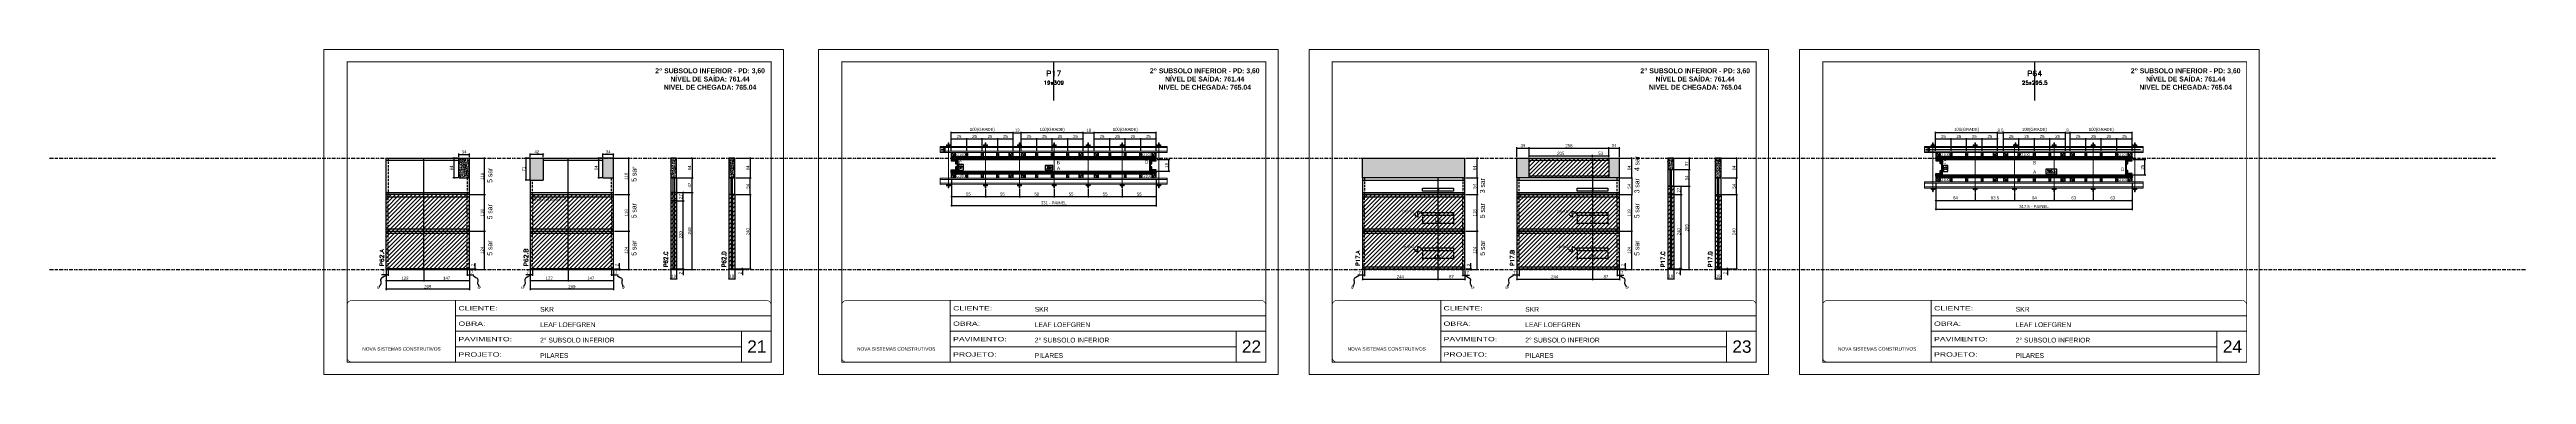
# Model space of a CAD drawing. Extents: x 13513 to 27878, y -21631 to 6985.
# Drawn here: x 13527 to 21531, y 192 to 1242 of the extents above; entities that cross this region are included whole.
import ezdxf
from ezdxf.enums import TextEntityAlignment as Align

# ---------------------------------------------------------------- set-up
doc = ezdxf.new("R2010")
doc.units = 0
for name, pattern in [('CONTINUO', [0]), ('DASHED', [0.75, 0.5, -0.25]), ('DIVIDE2', [0.625, 0.25, -0.125, 0, -0.125, 0, -0.125]), ('HIDDEN', [0.375, 0.25, -0.125])]:
    doc.linetypes.add(name, pattern=pattern)
for name, color, linetype, lineweight in [('CARIMBO', 255, 'Continuous', 9), ('Folhas', 255, 'Continuous', 9), ('Hachura', 251, 'Continuous', 9), ('Madeira', 126, 'Continuous', 18), ('Perfil Metálico', 224, 'Continuous', 18), ('SARRAFO DE PRESSAO', 251, 'DASHED', 9), ('Texto Seção', 7, 'Continuous', 15)]:
    doc.layers.add(name, color=color, linetype=linetype, lineweight=lineweight)
for name, color, linetype in [('CHAPA', 1, 'Continuous'), ('COTA', 241, 'Continuous'), ('NOMENCLATURA', 7, 'Continuous'), ('Nível', 160, 'Continuous'), ('Painéis', 200, 'Continuous'), ('Romaneio', 10, 'Continuous'), ('SARR_2.2x10', 60, 'Continuous'), ('SARR_2.2x7', 40, 'Continuous'), ('SARRAFO', 251, 'Continuous'), ('Sarrafo de Pressão', 42, 'HIDDEN'), ('texto', 7, 'Continuous'), ('Texto de Titulo', 7, 'Continuous'), ('Texto Qtd Sarr', 242, 'Continuous'), ('TEXTO_GERAL', 7, 'Continuous')]:
    doc.layers.add(name, color=color, linetype=linetype)
doc.styles.add('ARIAL', font='arial.ttf')
doc.styles.add('ARIAL_NARROW', font='ARIALN.TTF', dxfattribs={"height": 0.2})
doc.styles.add('COTA TECNICA', font='techl___.ttf', dxfattribs={"height": 10})
doc.styles.add('COTA TECNICA 2X', font='techl___.ttf', dxfattribs={"height": 10})
doc.styles.add('COTA TECNICA-50', font='techl___.ttf', dxfattribs={"height": 10})
doc.styles.add('REGUA-120', font='ROMANS.shx', dxfattribs={"height": 15})
doc.styles.add('ROMANC', font='techb___.ttf', dxfattribs={"height": 2.5})
doc.styles.add('ROMANS', font='romans.shx')
doc.styles.add('SANSSERIF', font='sas_____.pfb')
doc.styles.get("Standard").update_dxf_attribs({"font": 'arial.ttf'})
doc.styles.add('Tecnologia', font='')
doc.styles.get('Tecnologia').set_extended_font_data('Forgotten Futurist')
doc.dimstyles.new('COTA PAINEL-50', dxfattribs={"dimtxt": 10, "dimasz": 3, "dimexe": 3, "dimexo": 3, "dimgap": 3, "dimtad": 1, "dimdec": 1, "dimzin": 12, "dimdsep": 46, "dimtxsty": 'COTA TECNICA-50', "dimblk1": 'OBLIQUE', "dimblk2": 'OBLIQUE', "dimsah": 1, "dimcen": 0.9, "dimclrd": 4, "dimclre": 4, "dimclrt": 240, "dimadec": 1, "dimazin": 3, "dimtfac": 1, "dimtdec": 1, "dimtmove": 0, "dimatfit": 3, "dimfxl": 1, "dimtolj": 1, "dimtzin": 12, "dimarcsym": 0})
doc.dimstyles.new('PAINEL', dxfattribs={"dimtxt": 10, "dimasz": 3, "dimexe": 3, "dimexo": 3, "dimgap": 3, "dimtad": 1, "dimdec": 1, "dimzin": 12, "dimdsep": 46, "dimtxsty": 'COTA TECNICA', "dimblk1": 'OBLIQUE', "dimblk2": 'OBLIQUE', "dimsah": 1, "dimcen": 0.9, "dimclrd": 4, "dimclre": 4, "dimclrt": 240, "dimadec": 1, "dimazin": 3, "dimtfac": 1, "dimtdec": 1, "dimtmove": 0, "dimatfit": 3, "dimfxl": 1, "dimtolj": 1, "dimtzin": 12, "dimarcsym": 0})
doc.dimstyles.new('SECAO PILAR', dxfattribs={"dimtxt": 10, "dimasz": 3, "dimexe": 3, "dimexo": 3, "dimgap": 3, "dimtad": 1, "dimdec": 1, "dimlfac": 0.5, "dimzin": 12, "dimdsep": 46, "dimtxsty": 'COTA TECNICA 2X', "dimblk1": 'OBLIQUE', "dimblk2": 'OBLIQUE', "dimsah": 1, "dimcen": 0.9, "dimclrd": 256, "dimclre": 256, "dimclrt": 256, "dimadec": 1, "dimazin": 3, "dimtfac": 1, "dimtdec": 1, "dimtmove": 0, "dimatfit": 3, "dimfxl": 1, "dimtolj": 1, "dimtzin": 12, "dimarcsym": 0})
doc.dimstyles.new('SECÇÃO 2', dxfattribs={"dimtxt": 7, "dimasz": 6, "dimexe": 0.18, "dimexo": 2, "dimgap": -4, "dimtad": 3, "dimdec": 1, "dimlfac": 0.5, "dimzin": 12, "dimdsep": 46, "dimtxsty": 'ROMANS', "dimblk": 'ARCHTICK', "dimcen": 0.09, "dimse1": 1, "dimse2": 1, "dimsd1": 1, "dimsd2": 1, "dimclrd": 180, "dimclre": 5, "dimclrt": 1, "dimadec": 0, "dimazin": 3, "dimtfac": 1, "dimtdec": 1, "dimtofl": 0, "dimtmove": 0, "dimatfit": 3, "dimldrblk": 'ARCHTICK', "dimfxl": 1, "dimtolj": 1, "dimtzin": 0, "dimarcsym": 0})
doc.dimstyles.get("Standard").update_dxf_attribs({"dimtxt": 0.18, "dimasz": 0.18, "dimexe": 0.18, "dimexo": 0.0625, "dimgap": 0.09, "dimtad": 0, "dimtih": 1, "dimtoh": 1, "dimdec": 4, "dimzin": 0, "dimdsep": 46, "dimtxsty": 'Standard', "dimcen": 0.09, "dimadec": 0, "dimazin": 0, "dimtfac": 1, "dimtdec": 4, "dimtofl": 0, "dimtmove": 0, "dimatfit": 3, "dimfxl": 1, "dimtolj": 1, "dimtzin": 0, "dimarcsym": 0})
pattern_1 = [(225, (7317.0154, -22042.8084), (1.12253202, -1.12253202), [])]

# ---------------------------------------------------------------- blocks, each defined once
blk = doc.blocks.new('9999999999')
at = {"color": 30, "linetype": 'CONTINUO'}
for p, q in [((98564.6, 34230.2), (98564.6, 34429.4)), ((98564.6, 34379.6), (99584, 34379.6)), ((98564.6, 34329.8), (99488, 34329.8)), ((98564.6, 34280), (99488, 34280)), ((99584, 34329.8), (99488, 34329.8)), ((99488, 34329.8), (99488, 34230.2))]:
    blk.add_line(p, q, dxfattribs=at)
at = {"color": 30, "linetype": 'CONTINUO', "const_width": 2}
blk.add_lwpolyline([(99584, 34230.2), (99584, 34414.4, 0.414214), (99569, 34429.4), (98229, 34429.4, 0.414214), (98214, 34414.4), (98214, 34245.2, 0.414214), (98229, 34230.2), (99584, 34230.2)], format="xyb", dxfattribs=at)
at = {"layer": 'Folhas'}
blk.add_lwpolyline([(98139, 34190.2), (99624, 34190.2), (99624, 35240.2), (98139, 35240.2)], close=True, dxfattribs=at)
at = {"layer": 'Folhas', "color": 30, "const_width": 3}
blk.add_lwpolyline([(98214, 34230.2), (99584, 34230.2), (99584, 35200.2), (98214, 35200.2)], close=True, dxfattribs=at)
at = {"color": 7, "linetype": 'Continuous', "ltscale": 5, "style": 'ARIAL'}
for s, height, p in [('SKR', 15.48, (98837.7, 34393.1)), ('LEAF LOEFGREN', 15.483, (98837.7, 34343.3)), ('NOVA SISTEMAS CONSTRUTIVOS', 11.059, (98263.2, 34267.2)), ('2° SUBSOLO INFERIOR', 15.483, (98837.7, 34293.5)), ('PILARES', 15.48, (98837.7, 34243.7))]:
    blk.add_text(s, height=height, dxfattribs=at).set_placement(p)
at = {"layer": 'Folhas', "color": 7, "style": 'Tecnologia', "width": 1.5}
for s, p in [('OBRA:', (98573.7, 34347.3)), ('CLIENTE:', (98573.7, 34397.2)), ('PAVIMENTO:', (98573.7, 34297.5)), ('PROJETO:', (98573.7, 34247.7))]:
    blk.add_text(s, height=14, dxfattribs=at).set_placement(p)
blk = doc.blocks.new('_Oblique')
at = {"color": 0, "linetype": 'ByBlock', "lineweight": -2}
blk.add_line((-0.5, -0.5), (0.5, 0.5), dxfattribs=at)
blk = doc.blocks.new('*D1435')
at = {"layer": 'COTA', "color": 4, "lineweight": -2, "transparency": 16777216}
for p, q in [((14614.4, 530.1), (14614.4, 464.5)), ((14883.4, 530.1), (14883.4, 464.5)), ((14883.4, 467.5), (14614.4, 467.5))]:
    blk.add_line(p, q, dxfattribs=at)
at = {"layer": 'Defpoints', "color": 0, "transparency": 16777216}
for p in [(14614.4, 533.1), (14883.4, 533.1), (14614.4, 467.5)]:
    blk.add_point(p, dxfattribs=at)
at = {"layer": 'COTA', "color": 4, "lineweight": -2, "transparency": 16777216, "xscale": 3, "yscale": 3, "zscale": 3, "rotation": 180}
blk.add_blockref('_Oblique', (14614.4, 467.5), dxfattribs=at)
at = {"layer": 'COTA', "color": 4, "lineweight": -2, "transparency": 16777216, "xscale": 3, "yscale": 3, "zscale": 3}
blk.add_blockref('_Oblique', (14883.4, 467.5), dxfattribs=at)
at = {"layer": 'COTA', "color": 240, "transparency": 16777216, "insert": (14748.9, 475.6), "char_height": 10, "attachment_point": 5, "style": 'COTA TECNICA'}
blk.add_mtext('\\A1;269', dxfattribs=at)
blk = doc.blocks.new('*D1436')
at = {"layer": 'COTA', "color": 4, "lineweight": -2, "transparency": 16777216}
for p, q in [((14876.4, 530.1), (14876.4, 510.9)), ((14876.4, 513.9), (14883.4, 513.9)), ((14883.4, 528.1), (14883.4, 510.9)), ((14883.4, 513.9), (14898.1, 513.9))]:
    blk.add_line(p, q, dxfattribs=at)
at = {"layer": 'Defpoints', "color": 0, "transparency": 16777216}
for p in [(14876.4, 533.1), (14883.4, 531.1), (14883.4, 513.9)]:
    blk.add_point(p, dxfattribs=at)
at = {"layer": 'COTA', "color": 4, "lineweight": -2, "transparency": 16777216, "xscale": 3, "yscale": 3, "zscale": 3, "rotation": 180}
blk.add_blockref('_Oblique', (14876.4, 513.9), dxfattribs=at)
at = {"layer": 'COTA', "color": 4, "lineweight": -2, "transparency": 16777216, "xscale": 3, "yscale": 3, "zscale": 3}
blk.add_blockref('_Oblique', (14883.4, 513.9), dxfattribs=at)
at = {"layer": 'COTA', "color": 240, "transparency": 16777216, "insert": (14892.3, 522), "char_height": 10, "attachment_point": 5, "style": 'COTA TECNICA-50'}
blk.add_mtext('\\A1;7', dxfattribs=at)
blk = doc.blocks.new('*D1437')
at = {"layer": 'COTA', "color": 4, "lineweight": -2, "transparency": 16777216}
for p, q in [((14614.4, 513.9), (14599.7, 513.9)), ((14614.4, 528.1), (14614.4, 510.9)), ((14621.4, 513.9), (14614.4, 513.9)), ((14621.4, 530.1), (14621.4, 510.9))]:
    blk.add_line(p, q, dxfattribs=at)
at = {"layer": 'Defpoints', "color": 0, "transparency": 16777216}
for p in [(14614.4, 531.1), (14614.4, 513.9), (14621.4, 533.1)]:
    blk.add_point(p, dxfattribs=at)
at = {"layer": 'COTA', "color": 4, "lineweight": -2, "transparency": 16777216, "xscale": 3, "yscale": 3, "zscale": 3, "rotation": 180}
blk.add_blockref('_Oblique', (14614.4, 513.9), dxfattribs=at)
at = {"layer": 'COTA', "color": 4, "lineweight": -2, "transparency": 16777216, "xscale": 3, "yscale": 3, "zscale": 3}
blk.add_blockref('_Oblique', (14621.4, 513.9), dxfattribs=at)
at = {"layer": 'COTA', "color": 240, "transparency": 16777216, "insert": (14605.5, 522), "char_height": 10, "attachment_point": 5, "style": 'COTA TECNICA-50'}
blk.add_mtext('\\A1;7', dxfattribs=at)
blk = doc.blocks.new('*D1438')
at = {"layer": 'COTA', "color": 4, "lineweight": -2, "transparency": 16777216}
for p, q in [((14886.4, 533.1), (14905.7, 533.1)), ((14886.4, 531.1), (14905.7, 531.1)), ((14902.7, 533.1), (14902.7, 551.9)), ((14902.7, 531.1), (14902.7, 533.1)), ((14902.7, 531.1), (14902.7, 528.1))]:
    blk.add_line(p, q, dxfattribs=at)
at = {"layer": 'Defpoints', "color": 0, "transparency": 16777216}
for p in [(14883.4, 533.1), (14883.4, 531.1), (14902.7, 531.1)]:
    blk.add_point(p, dxfattribs=at)
at = {"layer": 'COTA', "color": 4, "lineweight": -2, "transparency": 16777216, "xscale": 3, "yscale": 3, "zscale": 3}
for p, rotation in [((14902.7, 533.1), 270), ((14902.7, 531.1), 90)]:
    blk.add_blockref('_Oblique', p, dxfattribs=dict(at, rotation=rotation))
at = {"layer": 'COTA', "color": 240, "transparency": 16777216, "insert": (14894.7, 545.9), "char_height": 10, "attachment_point": 5, "rotation": 90, "style": 'COTA TECNICA-50'}
blk.add_mtext('\\A1;2', dxfattribs=at)
blk = doc.blocks.new('*D1439')
at = {"layer": 'COTA', "color": 4, "lineweight": -2, "transparency": 16777216}
for p, q in [((14886.4, 773.1), (14935.8, 773.1)), ((14932.8, 655.1), (14932.8, 773.1)), ((14886.4, 655.1), (14935.8, 655.1))]:
    blk.add_line(p, q, dxfattribs=at)
at = {"layer": 'Defpoints', "color": 0, "transparency": 16777216}
for p in [(14883.4, 773.1), (14932.8, 773.1), (14883.4, 655.1)]:
    blk.add_point(p, dxfattribs=at)
at = {"layer": 'COTA', "color": 4, "lineweight": -2, "transparency": 16777216, "xscale": 3, "yscale": 3, "zscale": 3}
for p, rotation in [((14932.8, 773.1), 90), ((14932.8, 655.1), 270)]:
    blk.add_blockref('_Oblique', p, dxfattribs=dict(at, rotation=rotation))
at = {"layer": 'COTA', "color": 240, "transparency": 16777216, "insert": (14924.7, 714.1), "char_height": 10, "attachment_point": 5, "rotation": 90, "style": 'COTA TECNICA-50'}
blk.add_mtext('\\A1;118', dxfattribs=at)
blk = doc.blocks.new('*D1445')
at = {"layer": 'COTA', "color": 4, "linetype": 'ByBlock', "lineweight": -2, "transparency": 16777216}
for p, q in [((14886.4, 655.1), (14935.8, 655.1)), ((14932.8, 531.1), (14932.8, 655.1)), ((14886.4, 531.1), (14935.8, 531.1))]:
    blk.add_line(p, q, dxfattribs=at)
at = {"layer": 'Defpoints', "color": 0, "linetype": 'ByBlock', "transparency": 16777216}
for p in [(14883.4, 655.1), (14932.8, 655.1), (14883.4, 531.1)]:
    blk.add_point(p, dxfattribs=at)
at = {"layer": 'COTA', "color": 4, "linetype": 'ByBlock', "lineweight": -2, "transparency": 16777216, "xscale": 3, "yscale": 3, "zscale": 3}
for p, rotation in [((14932.8, 655.1), 90), ((14932.8, 531.1), 270)]:
    blk.add_blockref('_Oblique', p, dxfattribs=dict(at, rotation=rotation))
at = {"layer": 'COTA', "color": 240, "linetype": 'ByBlock', "transparency": 16777216, "insert": (14924.7, 593.1), "char_height": 10, "attachment_point": 5, "rotation": 90, "style": 'COTA TECNICA'}
blk.add_mtext('\\A1;124', dxfattribs=at)
blk = doc.blocks.new('*D1446')
at = {"layer": 'COTA', "color": 4, "linetype": 'ByBlock', "lineweight": -2, "transparency": 16777216}
for p, q in [((14886.4, 655.1), (14935.8, 655.1)), ((14932.8, 531.1), (14932.8, 655.1)), ((14886.4, 531.1), (14935.8, 531.1))]:
    blk.add_line(p, q, dxfattribs=at)
at = {"layer": 'Defpoints', "color": 0, "linetype": 'ByBlock', "transparency": 16777216}
for p in [(14883.4, 655.1), (14932.8, 655.1), (14883.4, 531.1)]:
    blk.add_point(p, dxfattribs=at)
at = {"layer": 'COTA', "color": 4, "linetype": 'ByBlock', "lineweight": -2, "transparency": 16777216, "xscale": 3, "yscale": 3, "zscale": 3}
for p, rotation in [((14932.8, 655.1), 90), ((14932.8, 531.1), 270)]:
    blk.add_blockref('_Oblique', p, dxfattribs=dict(at, rotation=rotation))
at = {"layer": 'COTA', "color": 240, "linetype": 'ByBlock', "transparency": 16777216, "insert": (14924.7, 593.1), "char_height": 10, "attachment_point": 5, "rotation": 90, "style": 'COTA TECNICA'}
blk.add_mtext('\\A1;124', dxfattribs=at)
blk = doc.blocks.new('*D1447')
at = {"layer": 'COTA', "color": 4, "lineweight": -2, "transparency": 16777216}
for p, q in [((14736.4, 528.1), (14736.4, 492)), ((14736.4, 495), (14883.4, 495)), ((14883.4, 528.1), (14883.4, 492))]:
    blk.add_line(p, q, dxfattribs=at)
at = {"layer": 'Defpoints', "color": 0, "transparency": 16777216}
for p in [(14736.4, 531.1), (14883.4, 531.1), (14883.4, 495)]:
    blk.add_point(p, dxfattribs=at)
at = {"layer": 'COTA', "color": 4, "lineweight": -2, "transparency": 16777216, "xscale": 3, "yscale": 3, "zscale": 3, "rotation": 180}
blk.add_blockref('_Oblique', (14736.4, 495), dxfattribs=at)
at = {"layer": 'COTA', "color": 4, "lineweight": -2, "transparency": 16777216, "xscale": 3, "yscale": 3, "zscale": 3}
blk.add_blockref('_Oblique', (14883.4, 495), dxfattribs=at)
at = {"layer": 'COTA', "color": 240, "transparency": 16777216, "insert": (14809.9, 503), "char_height": 10, "attachment_point": 5, "style": 'COTA TECNICA'}
blk.add_mtext('\\A1;147', dxfattribs=at)
blk = doc.blocks.new('*D1448')
at = {"layer": 'COTA', "color": 4, "lineweight": -2, "transparency": 16777216}
for p, q in [((14614.4, 528.1), (14614.4, 492)), ((14614.4, 495), (14736.4, 495)), ((14736.4, 528.1), (14736.4, 492))]:
    blk.add_line(p, q, dxfattribs=at)
at = {"layer": 'Defpoints', "color": 0, "transparency": 16777216}
for p in [(14614.4, 531.1), (14736.4, 531.1), (14736.4, 495)]:
    blk.add_point(p, dxfattribs=at)
at = {"layer": 'COTA', "color": 4, "lineweight": -2, "transparency": 16777216, "xscale": 3, "yscale": 3, "zscale": 3, "rotation": 180}
blk.add_blockref('_Oblique', (14614.4, 495), dxfattribs=at)
at = {"layer": 'COTA', "color": 4, "lineweight": -2, "transparency": 16777216, "xscale": 3, "yscale": 3, "zscale": 3}
blk.add_blockref('_Oblique', (14736.4, 495), dxfattribs=at)
at = {"layer": 'COTA', "color": 240, "transparency": 16777216, "insert": (14675.4, 503), "char_height": 10, "attachment_point": 5, "style": 'COTA TECNICA'}
blk.add_mtext('\\A1;122', dxfattribs=at)
blk = doc.blocks.new('*D1440')
at = {"layer": 'COTA', "color": 4, "lineweight": -2, "transparency": 16777216}
for p, q in [((15534.2, 530.1), (15534.2, 498.2)), ((15534.2, 501.2), (15553.2, 501.2)), ((15553.2, 530.1), (15553.2, 498.2))]:
    blk.add_line(p, q, dxfattribs=at)
at = {"layer": 'Defpoints', "color": 0, "transparency": 16777216}
for p in [(15534.2, 533.1), (15553.2, 533.1), (15553.2, 501.2)]:
    blk.add_point(p, dxfattribs=at)
at = {"layer": 'COTA', "color": 4, "lineweight": -2, "transparency": 16777216, "xscale": 3, "yscale": 3, "zscale": 3, "rotation": 180}
blk.add_blockref('_Oblique', (15534.2, 501.2), dxfattribs=at)
at = {"layer": 'COTA', "color": 4, "lineweight": -2, "transparency": 16777216, "xscale": 3, "yscale": 3, "zscale": 3}
blk.add_blockref('_Oblique', (15553.2, 501.2), dxfattribs=at)
at = {"layer": 'COTA', "color": 240, "transparency": 16777216, "insert": (15543.7, 509.3), "char_height": 10, "attachment_point": 5, "style": 'COTA TECNICA'}
blk.add_mtext('\\A1;19', dxfattribs=at)
blk = doc.blocks.new('*D1441')
at = {"layer": 'COTA', "color": 4, "lineweight": -2, "transparency": 16777216}
for p, q in [((15556.2, 533.1), (15577.4, 533.1)), ((15556.2, 531.1), (15577.4, 531.1)), ((15574.4, 533.1), (15574.4, 536.1)), ((15574.4, 533.1), (15574.4, 531.1)), ((15574.4, 531.1), (15574.4, 513))]:
    blk.add_line(p, q, dxfattribs=at)
at = {"layer": 'Defpoints', "color": 0, "transparency": 16777216}
for p in [(15553.2, 533.1), (15553.2, 531.1), (15574.4, 533.1)]:
    blk.add_point(p, dxfattribs=at)
at = {"layer": 'COTA', "color": 4, "lineweight": -2, "transparency": 16777216, "xscale": 3, "yscale": 3, "zscale": 3}
for p, rotation in [((15574.4, 533.1), 270), ((15574.4, 531.1), 90)]:
    blk.add_blockref('_Oblique', p, dxfattribs=dict(at, rotation=rotation))
at = {"layer": 'COTA', "color": 240, "transparency": 16777216, "insert": (15566.4, 519.1), "char_height": 10, "attachment_point": 5, "rotation": 90, "style": 'COTA TECNICA-50'}
blk.add_mtext('\\A1;2', dxfattribs=at)
blk = doc.blocks.new('*D1442')
at = {"layer": 'COTA', "color": 4, "lineweight": -2, "transparency": 16777216}
for p, q in [((15556.2, 780.1), (15606.2, 780.1)), ((15603.2, 531.1), (15603.2, 780.1)), ((15556.2, 531.1), (15606.2, 531.1))]:
    blk.add_line(p, q, dxfattribs=at)
at = {"layer": 'Defpoints', "color": 0, "transparency": 16777216}
for p in [(15553.2, 780.1), (15603.2, 780.1), (15553.2, 531.1)]:
    blk.add_point(p, dxfattribs=at)
at = {"layer": 'COTA', "color": 4, "lineweight": -2, "transparency": 16777216, "xscale": 3, "yscale": 3, "zscale": 3}
for p, rotation in [((15603.2, 780.1), 90), ((15603.2, 531.1), 270)]:
    blk.add_blockref('_Oblique', p, dxfattribs=dict(at, rotation=rotation))
at = {"layer": 'COTA', "color": 240, "transparency": 16777216, "insert": (15595.1, 655.6), "char_height": 10, "attachment_point": 5, "rotation": 90, "style": 'COTA TECNICA-50'}
blk.add_mtext('\\A1;249', dxfattribs=at)
blk = doc.blocks.new('*D1443')
at = {"layer": 'COTA', "color": 4, "lineweight": -2, "transparency": 16777216}
for p, q in [((15722.3, 530.1), (15722.3, 498.2)), ((15722.3, 501.2), (15741.3, 501.2)), ((15741.3, 530.1), (15741.3, 498.2))]:
    blk.add_line(p, q, dxfattribs=at)
at = {"layer": 'Defpoints', "color": 0, "transparency": 16777216}
for p in [(15722.3, 533.1), (15741.3, 533.1), (15741.3, 501.2)]:
    blk.add_point(p, dxfattribs=at)
at = {"layer": 'COTA', "color": 4, "lineweight": -2, "transparency": 16777216, "xscale": 3, "yscale": 3, "zscale": 3, "rotation": 180}
blk.add_blockref('_Oblique', (15722.3, 501.2), dxfattribs=at)
at = {"layer": 'COTA', "color": 4, "lineweight": -2, "transparency": 16777216, "xscale": 3, "yscale": 3, "zscale": 3}
blk.add_blockref('_Oblique', (15741.3, 501.2), dxfattribs=at)
at = {"layer": 'COTA', "color": 240, "transparency": 16777216, "insert": (15731.8, 509.3), "char_height": 10, "attachment_point": 5, "style": 'COTA TECNICA'}
blk.add_mtext('\\A1;19', dxfattribs=at)
blk = doc.blocks.new('*D1434')
at = {"layer": 'COTA', "color": 4, "lineweight": -2, "transparency": 16777216}
for p, q in [((15744.3, 533.1), (15768.9, 533.1)), ((15744.3, 531.1), (15768.9, 531.1)), ((15765.9, 533.1), (15765.9, 536.1)), ((15765.9, 533.1), (15765.9, 531.1)), ((15765.9, 531.1), (15765.9, 513))]:
    blk.add_line(p, q, dxfattribs=at)
at = {"layer": 'Defpoints', "color": 0, "transparency": 16777216}
for p in [(15741.3, 533.1), (15741.3, 531.1), (15765.9, 533.1)]:
    blk.add_point(p, dxfattribs=at)
at = {"layer": 'COTA', "color": 4, "lineweight": -2, "transparency": 16777216, "xscale": 3, "yscale": 3, "zscale": 3}
for p, rotation in [((15765.9, 533.1), 270), ((15765.9, 531.1), 90)]:
    blk.add_blockref('_Oblique', p, dxfattribs=dict(at, rotation=rotation))
at = {"layer": 'COTA', "color": 240, "transparency": 16777216, "insert": (15757.9, 519.1), "char_height": 10, "attachment_point": 5, "rotation": 90, "style": 'COTA TECNICA-50'}
blk.add_mtext('\\A1;2', dxfattribs=at)
blk = doc.blocks.new('*D1444')
at = {"layer": 'COTA', "color": 4, "lineweight": -2, "transparency": 16777216}
for p, q in [((15744.3, 773.1), (15794.3, 773.1)), ((15791.3, 773.1), (15791.3, 533.1)), ((15744.3, 533.1), (15794.3, 533.1))]:
    blk.add_line(p, q, dxfattribs=at)
at = {"layer": 'Defpoints', "color": 0, "transparency": 16777216}
for p in [(15741.3, 773.1), (15741.3, 533.1), (15791.3, 533.1)]:
    blk.add_point(p, dxfattribs=at)
at = {"layer": 'COTA', "color": 4, "lineweight": -2, "transparency": 16777216, "xscale": 3, "yscale": 3, "zscale": 3}
for p, rotation in [((15791.3, 773.1), 90), ((15791.3, 533.1), 270)]:
    blk.add_blockref('_Oblique', p, dxfattribs=dict(at, rotation=rotation))
at = {"layer": 'COTA', "color": 240, "transparency": 16777216, "insert": (15783.2, 653.1), "char_height": 10, "attachment_point": 5, "rotation": 90, "style": 'COTA TECNICA'}
blk.add_mtext('\\A1;240', dxfattribs=at)
blk = doc.blocks.new('*D1449')
at = {"layer": 'COTA', "color": 4, "lineweight": -2, "transparency": 16777216}
for p, q in [((15556.2, 753.1), (15577.4, 753.1)), ((15574.4, 533.1), (15574.4, 753.1)), ((15556.2, 533.1), (15577.4, 533.1))]:
    blk.add_line(p, q, dxfattribs=at)
at = {"layer": 'Defpoints', "color": 0, "transparency": 16777216}
for p in [(15553.2, 753.1), (15574.4, 753.1), (15553.2, 533.1)]:
    blk.add_point(p, dxfattribs=at)
at = {"layer": 'COTA', "color": 4, "lineweight": -2, "transparency": 16777216, "xscale": 3, "yscale": 3, "zscale": 3}
for p, rotation in [((15574.4, 753.1), 90), ((15574.4, 533.1), 270)]:
    blk.add_blockref('_Oblique', p, dxfattribs=dict(at, rotation=rotation))
at = {"layer": 'COTA', "color": 240, "transparency": 16777216, "insert": (15566.3, 643.1), "char_height": 10, "attachment_point": 5, "rotation": 90, "style": 'COTA TECNICA'}
blk.add_mtext('\\A1;220', dxfattribs=at)
blk = doc.blocks.new('*D1450')
at = {"layer": 'COTA', "color": 4, "lineweight": -2, "transparency": 16777216}
for p, q in [((15556.2, 780.1), (15577.4, 780.1)), ((15556.2, 753.1), (15577.4, 753.1)), ((15574.4, 753.1), (15574.4, 780.1))]:
    blk.add_line(p, q, dxfattribs=at)
at = {"layer": 'Defpoints', "color": 0, "transparency": 16777216}
for p in [(15553.2, 780.1), (15553.2, 753.1), (15574.4, 780.1)]:
    blk.add_point(p, dxfattribs=at)
at = {"layer": 'COTA', "color": 4, "lineweight": -2, "transparency": 16777216, "xscale": 3, "yscale": 3, "zscale": 3}
for p, rotation in [((15574.4, 780.1), 90), ((15574.4, 753.1), 270)]:
    blk.add_blockref('_Oblique', p, dxfattribs=dict(at, rotation=rotation))
at = {"layer": 'COTA', "color": 240, "transparency": 16777216, "insert": (15566.3, 766.6), "char_height": 10, "attachment_point": 5, "rotation": 90, "style": 'COTA TECNICA'}
blk.add_mtext('\\A1;27', dxfattribs=at)
blk = doc.blocks.new('*D1451')
at = {"layer": 'COTA', "color": 4, "lineweight": -2, "transparency": 16777216}
for p, q in [((14886.4, 891.1), (14935.8, 891.1)), ((14932.8, 773.1), (14932.8, 891.1)), ((14886.4, 773.1), (14935.8, 773.1))]:
    blk.add_line(p, q, dxfattribs=at)
at = {"layer": 'Defpoints', "color": 0, "transparency": 16777216}
for p in [(14883.4, 891.1), (14932.8, 891.1), (14883.4, 773.1)]:
    blk.add_point(p, dxfattribs=at)
at = {"layer": 'COTA', "color": 4, "lineweight": -2, "transparency": 16777216, "xscale": 3, "yscale": 3, "zscale": 3}
for p, rotation in [((14932.8, 891.1), 90), ((14932.8, 773.1), 270)]:
    blk.add_blockref('_Oblique', p, dxfattribs=dict(at, rotation=rotation))
at = {"layer": 'COTA', "color": 240, "transparency": 16777216, "insert": (14924.7, 832.1), "char_height": 10, "attachment_point": 5, "rotation": 90, "style": 'COTA TECNICA'}
blk.add_mtext('\\A1;118', dxfattribs=at)
blk = doc.blocks.new('*D1452')
at = {"layer": 'COTA', "color": 4, "lineweight": -2, "transparency": 16777216}
for p, q in [((14846.4, 891.1), (14830.5, 891.1)), ((14833.5, 891.1), (14833.5, 827.1)), ((14846.4, 827.1), (14830.5, 827.1))]:
    blk.add_line(p, q, dxfattribs=at)
at = {"layer": 'Defpoints', "color": 0, "transparency": 16777216}
for p in [(14849.4, 891.1), (14833.5, 827.1), (14849.4, 827.1)]:
    blk.add_point(p, dxfattribs=at)
at = {"layer": 'COTA', "color": 4, "lineweight": -2, "transparency": 16777216, "xscale": 3, "yscale": 3, "zscale": 3}
for p, rotation in [((14833.5, 891.1), 90), ((14833.5, 827.1), 270)]:
    blk.add_blockref('_Oblique', p, dxfattribs=dict(at, rotation=rotation))
at = {"layer": 'COTA', "color": 240, "transparency": 16777216, "insert": (14825.4, 859.1), "char_height": 10, "attachment_point": 5, "rotation": 90, "style": 'COTA TECNICA'}
blk.add_mtext('\\A1;64', dxfattribs=at)
blk = doc.blocks.new('*D1453')
at = {"layer": 'COTA', "color": 4, "lineweight": -2, "transparency": 16777216}
for p, q in [((14849.4, 894.1), (14849.4, 905.6)), ((14849.4, 902.6), (14883.4, 902.6)), ((14883.4, 894.1), (14883.4, 905.6))]:
    blk.add_line(p, q, dxfattribs=at)
at = {"layer": 'Defpoints', "color": 0, "transparency": 16777216}
for p in [(14849.4, 891.1), (14883.4, 902.6), (14883.4, 891.1)]:
    blk.add_point(p, dxfattribs=at)
at = {"layer": 'COTA', "color": 4, "lineweight": -2, "transparency": 16777216, "xscale": 3, "yscale": 3, "zscale": 3, "rotation": 180}
blk.add_blockref('_Oblique', (14849.4, 902.6), dxfattribs=at)
at = {"layer": 'COTA', "color": 4, "lineweight": -2, "transparency": 16777216, "xscale": 3, "yscale": 3, "zscale": 3}
blk.add_blockref('_Oblique', (14883.4, 902.6), dxfattribs=at)
at = {"layer": 'COTA', "color": 240, "transparency": 16777216, "insert": (14866.4, 910.8), "char_height": 10, "attachment_point": 5, "style": 'COTA TECNICA'}
blk.add_mtext('\\A1;34', dxfattribs=at)
blk = doc.blocks.new('*D1454')
at = {"layer": 'COTA', "color": 4, "lineweight": -2, "transparency": 16777216}
for p, q in [((15080.3, 530.1), (15080.3, 464.5)), ((15349.3, 530.1), (15349.3, 464.5)), ((15349.3, 467.5), (15080.3, 467.5))]:
    blk.add_line(p, q, dxfattribs=at)
at = {"layer": 'Defpoints', "color": 0, "transparency": 16777216}
for p in [(15080.3, 533.1), (15349.3, 533.1), (15080.3, 467.5)]:
    blk.add_point(p, dxfattribs=at)
at = {"layer": 'COTA', "color": 4, "lineweight": -2, "transparency": 16777216, "xscale": 3, "yscale": 3, "zscale": 3, "rotation": 180}
blk.add_blockref('_Oblique', (15080.3, 467.5), dxfattribs=at)
at = {"layer": 'COTA', "color": 4, "lineweight": -2, "transparency": 16777216, "xscale": 3, "yscale": 3, "zscale": 3}
blk.add_blockref('_Oblique', (15349.3, 467.5), dxfattribs=at)
at = {"layer": 'COTA', "color": 240, "transparency": 16777216, "insert": (15214.8, 475.6), "char_height": 10, "attachment_point": 5, "style": 'COTA TECNICA'}
blk.add_mtext('\\A1;269', dxfattribs=at)
blk = doc.blocks.new('*D1455')
at = {"layer": 'COTA', "color": 4, "lineweight": -2, "transparency": 16777216}
for p, q in [((15342.3, 530.1), (15342.3, 510.9)), ((15342.3, 513.9), (15349.3, 513.9)), ((15349.3, 528.1), (15349.3, 510.9)), ((15349.3, 513.9), (15364, 513.9))]:
    blk.add_line(p, q, dxfattribs=at)
at = {"layer": 'Defpoints', "color": 0, "transparency": 16777216}
for p in [(15342.3, 533.1), (15349.3, 531.1), (15349.3, 513.9)]:
    blk.add_point(p, dxfattribs=at)
at = {"layer": 'COTA', "color": 4, "lineweight": -2, "transparency": 16777216, "xscale": 3, "yscale": 3, "zscale": 3, "rotation": 180}
blk.add_blockref('_Oblique', (15342.3, 513.9), dxfattribs=at)
at = {"layer": 'COTA', "color": 4, "lineweight": -2, "transparency": 16777216, "xscale": 3, "yscale": 3, "zscale": 3}
blk.add_blockref('_Oblique', (15349.3, 513.9), dxfattribs=at)
at = {"layer": 'COTA', "color": 240, "transparency": 16777216, "insert": (15358.1, 522), "char_height": 10, "attachment_point": 5, "style": 'COTA TECNICA-50'}
blk.add_mtext('\\A1;7', dxfattribs=at)
blk = doc.blocks.new('*D1456')
at = {"layer": 'COTA', "color": 4, "lineweight": -2, "transparency": 16777216}
for p, q in [((15080.3, 513.9), (15065.5, 513.9)), ((15080.3, 528.1), (15080.3, 510.9)), ((15087.3, 513.9), (15080.3, 513.9)), ((15087.3, 530.1), (15087.3, 510.9))]:
    blk.add_line(p, q, dxfattribs=at)
at = {"layer": 'Defpoints', "color": 0, "transparency": 16777216}
for p in [(15080.3, 531.1), (15080.3, 513.9), (15087.3, 533.1)]:
    blk.add_point(p, dxfattribs=at)
at = {"layer": 'COTA', "color": 4, "lineweight": -2, "transparency": 16777216, "xscale": 3, "yscale": 3, "zscale": 3, "rotation": 180}
blk.add_blockref('_Oblique', (15080.3, 513.9), dxfattribs=at)
at = {"layer": 'COTA', "color": 4, "lineweight": -2, "transparency": 16777216, "xscale": 3, "yscale": 3, "zscale": 3}
blk.add_blockref('_Oblique', (15087.3, 513.9), dxfattribs=at)
at = {"layer": 'COTA', "color": 240, "transparency": 16777216, "insert": (15071.4, 522), "char_height": 10, "attachment_point": 5, "style": 'COTA TECNICA-50'}
blk.add_mtext('\\A1;7', dxfattribs=at)
blk = doc.blocks.new('*D1457')
at = {"layer": 'COTA', "color": 4, "lineweight": -2, "transparency": 16777216}
for p, q in [((15352.3, 533.1), (15371.5, 533.1)), ((15352.3, 531.1), (15371.5, 531.1)), ((15368.5, 533.1), (15368.5, 551.9)), ((15368.5, 531.1), (15368.5, 533.1)), ((15368.5, 531.1), (15368.5, 528.1))]:
    blk.add_line(p, q, dxfattribs=at)
at = {"layer": 'Defpoints', "color": 0, "transparency": 16777216}
for p in [(15349.3, 533.1), (15349.3, 531.1), (15368.5, 531.1)]:
    blk.add_point(p, dxfattribs=at)
at = {"layer": 'COTA', "color": 4, "lineweight": -2, "transparency": 16777216, "xscale": 3, "yscale": 3, "zscale": 3}
for p, rotation in [((15368.5, 533.1), 270), ((15368.5, 531.1), 90)]:
    blk.add_blockref('_Oblique', p, dxfattribs=dict(at, rotation=rotation))
at = {"layer": 'COTA', "color": 240, "transparency": 16777216, "insert": (15360.5, 545.9), "char_height": 10, "attachment_point": 5, "rotation": 90, "style": 'COTA TECNICA-50'}
blk.add_mtext('\\A1;2', dxfattribs=at)
blk = doc.blocks.new('*D1458')
at = {"layer": 'COTA', "color": 4, "linetype": 'ByBlock', "lineweight": -2, "transparency": 16777216}
for p, q in [((15352.3, 655.1), (15401.6, 655.1)), ((15398.6, 531.1), (15398.6, 655.1)), ((15352.3, 531.1), (15401.6, 531.1))]:
    blk.add_line(p, q, dxfattribs=at)
at = {"layer": 'Defpoints', "color": 0, "linetype": 'ByBlock', "transparency": 16777216}
for p in [(15349.3, 655.1), (15398.6, 655.1), (15349.3, 531.1)]:
    blk.add_point(p, dxfattribs=at)
at = {"layer": 'COTA', "color": 4, "linetype": 'ByBlock', "lineweight": -2, "transparency": 16777216, "xscale": 3, "yscale": 3, "zscale": 3}
for p, rotation in [((15398.6, 655.1), 90), ((15398.6, 531.1), 270)]:
    blk.add_blockref('_Oblique', p, dxfattribs=dict(at, rotation=rotation))
at = {"layer": 'COTA', "color": 240, "linetype": 'ByBlock', "transparency": 16777216, "insert": (15390.6, 593.1), "char_height": 10, "attachment_point": 5, "rotation": 90, "style": 'COTA TECNICA'}
blk.add_mtext('\\A1;124', dxfattribs=at)
blk = doc.blocks.new('*D1459')
at = {"layer": 'COTA', "color": 4, "linetype": 'ByBlock', "lineweight": -2, "transparency": 16777216}
for p, q in [((15352.3, 655.1), (15401.6, 655.1)), ((15398.6, 531.1), (15398.6, 655.1)), ((15352.3, 531.1), (15401.6, 531.1))]:
    blk.add_line(p, q, dxfattribs=at)
at = {"layer": 'Defpoints', "color": 0, "linetype": 'ByBlock', "transparency": 16777216}
for p in [(15349.3, 655.1), (15398.6, 655.1), (15349.3, 531.1)]:
    blk.add_point(p, dxfattribs=at)
at = {"layer": 'COTA', "color": 4, "linetype": 'ByBlock', "lineweight": -2, "transparency": 16777216, "xscale": 3, "yscale": 3, "zscale": 3}
for p, rotation in [((15398.6, 655.1), 90), ((15398.6, 531.1), 270)]:
    blk.add_blockref('_Oblique', p, dxfattribs=dict(at, rotation=rotation))
at = {"layer": 'COTA', "color": 240, "linetype": 'ByBlock', "transparency": 16777216, "insert": (15390.6, 593.1), "char_height": 10, "attachment_point": 5, "rotation": 90, "style": 'COTA TECNICA'}
blk.add_mtext('\\A1;124', dxfattribs=at)
blk = doc.blocks.new('*D1460')
at = {"layer": 'COTA', "color": 4, "lineweight": -2, "transparency": 16777216}
for p, q in [((15202.3, 528.1), (15202.3, 492)), ((15202.3, 495), (15349.3, 495)), ((15349.3, 528.1), (15349.3, 492))]:
    blk.add_line(p, q, dxfattribs=at)
at = {"layer": 'Defpoints', "color": 0, "transparency": 16777216}
for p in [(15202.3, 531.1), (15349.3, 531.1), (15349.3, 495)]:
    blk.add_point(p, dxfattribs=at)
at = {"layer": 'COTA', "color": 4, "lineweight": -2, "transparency": 16777216, "xscale": 3, "yscale": 3, "zscale": 3, "rotation": 180}
blk.add_blockref('_Oblique', (15202.3, 495), dxfattribs=at)
at = {"layer": 'COTA', "color": 4, "lineweight": -2, "transparency": 16777216, "xscale": 3, "yscale": 3, "zscale": 3}
blk.add_blockref('_Oblique', (15349.3, 495), dxfattribs=at)
at = {"layer": 'COTA', "color": 240, "transparency": 16777216, "insert": (15275.8, 503), "char_height": 10, "attachment_point": 5, "style": 'COTA TECNICA'}
blk.add_mtext('\\A1;147', dxfattribs=at)
blk = doc.blocks.new('*D1461')
at = {"layer": 'COTA', "color": 4, "lineweight": -2, "transparency": 16777216}
for p, q in [((15080.3, 528.1), (15080.3, 492)), ((15080.3, 495), (15202.3, 495)), ((15202.3, 528.1), (15202.3, 492))]:
    blk.add_line(p, q, dxfattribs=at)
at = {"layer": 'Defpoints', "color": 0, "transparency": 16777216}
for p in [(15080.3, 531.1), (15202.3, 531.1), (15202.3, 495)]:
    blk.add_point(p, dxfattribs=at)
at = {"layer": 'COTA', "color": 4, "lineweight": -2, "transparency": 16777216, "xscale": 3, "yscale": 3, "zscale": 3, "rotation": 180}
blk.add_blockref('_Oblique', (15080.3, 495), dxfattribs=at)
at = {"layer": 'COTA', "color": 4, "lineweight": -2, "transparency": 16777216, "xscale": 3, "yscale": 3, "zscale": 3}
blk.add_blockref('_Oblique', (15202.3, 495), dxfattribs=at)
at = {"layer": 'COTA', "color": 240, "transparency": 16777216, "insert": (15141.3, 503), "char_height": 10, "attachment_point": 5, "style": 'COTA TECNICA'}
blk.add_mtext('\\A1;122', dxfattribs=at)
blk = doc.blocks.new('*D1462')
at = {"layer": 'COTA', "color": 4, "lineweight": -2, "transparency": 16777216}
for p, q in [((15352.3, 773.1), (15401.6, 773.1)), ((15398.6, 655.1), (15398.6, 773.1)), ((15352.3, 655.1), (15401.6, 655.1))]:
    blk.add_line(p, q, dxfattribs=at)
at = {"layer": 'Defpoints', "color": 0, "transparency": 16777216}
for p in [(15349.3, 773.1), (15398.6, 773.1), (15349.3, 655.1)]:
    blk.add_point(p, dxfattribs=at)
at = {"layer": 'COTA', "color": 4, "lineweight": -2, "transparency": 16777216, "xscale": 3, "yscale": 3, "zscale": 3}
for p, rotation in [((15398.6, 773.1), 90), ((15398.6, 655.1), 270)]:
    blk.add_blockref('_Oblique', p, dxfattribs=dict(at, rotation=rotation))
at = {"layer": 'COTA', "color": 240, "transparency": 16777216, "insert": (15390.5, 714.1), "char_height": 10, "attachment_point": 5, "rotation": 90, "style": 'COTA TECNICA'}
blk.add_mtext('\\A1;118', dxfattribs=at)
blk = doc.blocks.new('*D1463')
at = {"layer": 'COTA', "color": 4, "lineweight": -2, "transparency": 16777216}
for p, q in [((15352.3, 891.1), (15401.6, 891.1)), ((15398.6, 773.1), (15398.6, 891.1)), ((15352.3, 773.1), (15401.6, 773.1))]:
    blk.add_line(p, q, dxfattribs=at)
at = {"layer": 'Defpoints', "color": 0, "transparency": 16777216}
for p in [(15349.3, 891.1), (15398.6, 891.1), (15349.3, 773.1)]:
    blk.add_point(p, dxfattribs=at)
at = {"layer": 'COTA', "color": 4, "lineweight": -2, "transparency": 16777216, "xscale": 3, "yscale": 3, "zscale": 3}
for p, rotation in [((15398.6, 891.1), 90), ((15398.6, 773.1), 270)]:
    blk.add_blockref('_Oblique', p, dxfattribs=dict(at, rotation=rotation))
at = {"layer": 'COTA', "color": 240, "transparency": 16777216, "insert": (15390.5, 832.1), "char_height": 10, "attachment_point": 5, "rotation": 90, "style": 'COTA TECNICA'}
blk.add_mtext('\\A1;118', dxfattribs=at)
blk = doc.blocks.new('*D1464')
at = {"layer": 'COTA', "color": 4, "lineweight": -2, "transparency": 16777216}
for p, q in [((15077.3, 891.1), (15064, 891.1)), ((15067, 820.1), (15067, 891.1)), ((15077.3, 820.1), (15064, 820.1))]:
    blk.add_line(p, q, dxfattribs=at)
at = {"layer": 'Defpoints', "color": 0, "transparency": 16777216}
for p in [(15067, 891.1), (15080.3, 891.1), (15080.3, 820.1)]:
    blk.add_point(p, dxfattribs=at)
at = {"layer": 'COTA', "color": 4, "lineweight": -2, "transparency": 16777216, "xscale": 3, "yscale": 3, "zscale": 3}
for p, rotation in [((15067, 891.1), 90), ((15067, 820.1), 270)]:
    blk.add_blockref('_Oblique', p, dxfattribs=dict(at, rotation=rotation))
at = {"layer": 'COTA', "color": 240, "transparency": 16777216, "insert": (15058.9, 855.6), "char_height": 10, "attachment_point": 5, "rotation": 90, "style": 'COTA TECNICA'}
blk.add_mtext('\\A1;71', dxfattribs=at)
blk = doc.blocks.new('*D1465')
at = {"layer": 'COTA', "color": 4, "lineweight": -2, "transparency": 16777216}
for p, q in [((15080.3, 894.1), (15080.3, 906.1)), ((15122.3, 903.1), (15080.3, 903.1)), ((15122.3, 894.1), (15122.3, 906.1))]:
    blk.add_line(p, q, dxfattribs=at)
at = {"layer": 'Defpoints', "color": 0, "transparency": 16777216}
for p in [(15080.3, 903.1), (15080.3, 891.1), (15122.3, 891.1)]:
    blk.add_point(p, dxfattribs=at)
at = {"layer": 'COTA', "color": 4, "lineweight": -2, "transparency": 16777216, "xscale": 3, "yscale": 3, "zscale": 3, "rotation": 180}
blk.add_blockref('_Oblique', (15080.3, 903.1), dxfattribs=at)
at = {"layer": 'COTA', "color": 4, "lineweight": -2, "transparency": 16777216, "xscale": 3, "yscale": 3, "zscale": 3}
blk.add_blockref('_Oblique', (15122.3, 903.1), dxfattribs=at)
at = {"layer": 'COTA', "color": 240, "transparency": 16777216, "insert": (15101.3, 911.2), "char_height": 10, "attachment_point": 5, "style": 'COTA TECNICA'}
blk.add_mtext('\\A1;42', dxfattribs=at)
blk = doc.blocks.new('*D1466')
at = {"layer": 'COTA', "color": 4, "lineweight": -2, "transparency": 16777216}
for p, q in [((15315.3, 894.1), (15315.3, 906.1)), ((15349.3, 903.1), (15315.3, 903.1)), ((15349.3, 894.1), (15349.3, 906.1))]:
    blk.add_line(p, q, dxfattribs=at)
at = {"layer": 'Defpoints', "color": 0, "transparency": 16777216}
for p in [(15315.3, 903.1), (15315.3, 891.1), (15349.3, 891.1)]:
    blk.add_point(p, dxfattribs=at)
at = {"layer": 'COTA', "color": 4, "lineweight": -2, "transparency": 16777216, "xscale": 3, "yscale": 3, "zscale": 3, "rotation": 180}
blk.add_blockref('_Oblique', (15315.3, 903.1), dxfattribs=at)
at = {"layer": 'COTA', "color": 4, "lineweight": -2, "transparency": 16777216, "xscale": 3, "yscale": 3, "zscale": 3}
blk.add_blockref('_Oblique', (15349.3, 903.1), dxfattribs=at)
at = {"layer": 'COTA', "color": 240, "transparency": 16777216, "insert": (15332.3, 911.3), "char_height": 10, "attachment_point": 5, "style": 'COTA TECNICA'}
blk.add_mtext('\\A1;34', dxfattribs=at)
blk = doc.blocks.new('*D1467')
at = {"layer": 'COTA', "color": 4, "lineweight": -2, "transparency": 16777216}
for p, q in [((15312.3, 891.1), (15298.4, 891.1)), ((15301.4, 827.1), (15301.4, 891.1)), ((15312.3, 827.1), (15298.4, 827.1))]:
    blk.add_line(p, q, dxfattribs=at)
at = {"layer": 'Defpoints', "color": 0, "transparency": 16777216}
for p in [(15301.4, 891.1), (15315.3, 891.1), (15315.3, 827.1)]:
    blk.add_point(p, dxfattribs=at)
at = {"layer": 'COTA', "color": 4, "lineweight": -2, "transparency": 16777216, "xscale": 3, "yscale": 3, "zscale": 3}
for p, rotation in [((15301.4, 891.1), 90), ((15301.4, 827.1), 270)]:
    blk.add_blockref('_Oblique', p, dxfattribs=dict(at, rotation=rotation))
at = {"layer": 'COTA', "color": 240, "transparency": 16777216, "insert": (15293.3, 859.1), "char_height": 10, "attachment_point": 5, "rotation": 90, "style": 'COTA TECNICA'}
blk.add_mtext('\\A1;64', dxfattribs=at)
blk = doc.blocks.new('*D1468')
at = {"layer": 'COTA', "color": 4, "linetype": 'ByBlock', "lineweight": -2, "transparency": 16777216}
for p, q in [((15556.2, 891.1), (15606.2, 891.1)), ((15603.2, 891.1), (15603.2, 827.1)), ((15556.2, 827.1), (15606.2, 827.1))]:
    blk.add_line(p, q, dxfattribs=at)
at = {"layer": 'Defpoints', "color": 0, "linetype": 'ByBlock', "transparency": 16777216}
for p in [(15553.2, 891.1), (15553.2, 827.1), (15603.2, 827.1)]:
    blk.add_point(p, dxfattribs=at)
at = {"layer": 'COTA', "color": 4, "linetype": 'ByBlock', "lineweight": -2, "transparency": 16777216, "xscale": 3, "yscale": 3, "zscale": 3}
for p, rotation in [((15603.2, 891.1), 90), ((15603.2, 827.1), 270)]:
    blk.add_blockref('_Oblique', p, dxfattribs=dict(at, rotation=rotation))
at = {"layer": 'COTA', "color": 240, "linetype": 'ByBlock', "transparency": 16777216, "insert": (15595.1, 859.1), "char_height": 10, "attachment_point": 5, "rotation": 90, "style": 'COTA TECNICA'}
blk.add_mtext('\\A1;64', dxfattribs=at)
blk = doc.blocks.new('*D1469')
at = {"layer": 'COTA', "color": 4, "lineweight": -2, "transparency": 16777216}
for p, q in [((15556.2, 827.1), (15606.2, 827.1)), ((15603.2, 780.1), (15603.2, 827.1)), ((15556.3, 780.1), (15606.2, 780.1))]:
    blk.add_line(p, q, dxfattribs=at)
at = {"layer": 'Defpoints', "color": 0, "transparency": 16777216}
for p in [(15553.2, 827.1), (15603.2, 827.1), (15553.3, 780.1)]:
    blk.add_point(p, dxfattribs=at)
at = {"layer": 'COTA', "color": 4, "lineweight": -2, "transparency": 16777216, "xscale": 3, "yscale": 3, "zscale": 3}
for p, rotation in [((15603.2, 827.1), 90), ((15603.2, 780.1), 270)]:
    blk.add_blockref('_Oblique', p, dxfattribs=dict(at, rotation=rotation))
at = {"layer": 'COTA', "color": 240, "transparency": 16777216, "insert": (15595.1, 803.6), "char_height": 10, "attachment_point": 5, "rotation": 90, "style": 'COTA TECNICA'}
blk.add_mtext('\\A1;47', dxfattribs=at)
blk = doc.blocks.new('*D1470')
at = {"layer": 'COTA', "color": 4, "linetype": 'ByBlock', "lineweight": -2, "transparency": 16777216}
for p, q in [((15744.3, 891.1), (15794.3, 891.1)), ((15791.3, 891.1), (15791.3, 827.1)), ((15744.3, 827.1), (15794.3, 827.1))]:
    blk.add_line(p, q, dxfattribs=at)
at = {"layer": 'Defpoints', "color": 0, "linetype": 'ByBlock', "transparency": 16777216}
for p in [(15741.3, 891.1), (15741.3, 827.1), (15791.3, 827.1)]:
    blk.add_point(p, dxfattribs=at)
at = {"layer": 'COTA', "color": 4, "linetype": 'ByBlock', "lineweight": -2, "transparency": 16777216, "xscale": 3, "yscale": 3, "zscale": 3}
for p, rotation in [((15791.3, 891.1), 90), ((15791.3, 827.1), 270)]:
    blk.add_blockref('_Oblique', p, dxfattribs=dict(at, rotation=rotation))
at = {"layer": 'COTA', "color": 240, "linetype": 'ByBlock', "transparency": 16777216, "insert": (15783.2, 859.1), "char_height": 10, "attachment_point": 5, "rotation": 90, "style": 'COTA TECNICA'}
blk.add_mtext('\\A1;64', dxfattribs=at)
blk = doc.blocks.new('*D1471')
at = {"layer": 'COTA', "color": 4, "lineweight": -2, "transparency": 16777216}
for p, q in [((15744.3, 827.1), (15794.3, 827.1)), ((15791.3, 773.1), (15791.3, 827.1)), ((15744.3, 773.1), (15794.3, 773.1))]:
    blk.add_line(p, q, dxfattribs=at)
at = {"layer": 'Defpoints', "color": 0, "transparency": 16777216}
for p in [(15741.3, 827.1), (15791.3, 827.1), (15741.3, 773.1)]:
    blk.add_point(p, dxfattribs=at)
at = {"layer": 'COTA', "color": 4, "lineweight": -2, "transparency": 16777216, "xscale": 3, "yscale": 3, "zscale": 3}
for p, rotation in [((15791.3, 827.1), 90), ((15791.3, 773.1), 270)]:
    blk.add_blockref('_Oblique', p, dxfattribs=dict(at, rotation=rotation))
at = {"layer": 'COTA', "color": 240, "transparency": 16777216, "insert": (15783.2, 800.1), "char_height": 10, "attachment_point": 5, "rotation": 90, "style": 'COTA TECNICA'}
blk.add_mtext('\\A1;54', dxfattribs=at)
blk = doc.blocks.new('*D1472')
at = {"layer": 'COTA', "color": 180, "lineweight": -2, "transparency": 16777216}
for p, q in [((16480.4, 869.9), (16465.4, 869.9)), ((16465.4, 869.9), (16465.4, 851.9)), ((16465.4, 851.9), (16480.4, 851.9)), ((16480.4, 851.9), (16480.4, 869.9))]:
    blk.add_line(p, q, dxfattribs=at)
at = {"layer": 'Defpoints', "color": 0, "transparency": 16777216}
for p in [(16480.3, 886.6), (16480.3, 848.6), (16484.4, 848.6)]:
    blk.add_point(p, dxfattribs=at)
at = {"layer": 'COTA', "color": 1, "transparency": 16777216, "insert": (16472.9, 860.9), "char_height": 7, "attachment_point": 5, "rotation": 90, "style": 'ROMANS'}
blk.add_mtext('\\A1;19', dxfattribs=at)
blk = doc.blocks.new('_ArchTick')
at = {"color": 0, "linetype": 'ByBlock', "const_width": 0.15}
blk.add_lwpolyline([(-0.5, -0.5), (0.5, 0.5)], dxfattribs=at)
blk = doc.blocks.new('*D1473')
at = {"layer": 'COTA', "color": 180, "lineweight": -2, "transparency": 16777216}
for p, q in [((16769.4, 867.6), (16743.7, 867.6)), ((16743.7, 867.6), (16743.7, 852.6)), ((16743.7, 852.6), (16769.4, 852.6)), ((16769.4, 852.6), (16769.4, 867.6))]:
    blk.add_line(p, q, dxfattribs=at)
at = {"layer": 'Defpoints', "color": 0, "transparency": 16777216}
for p in [(16463, 848.6), (17081, 848.6), (17081, 848.6)]:
    blk.add_point(p, dxfattribs=at)
at = {"layer": 'COTA', "color": 1, "transparency": 16777216, "insert": (16756.6, 860.1), "char_height": 7, "attachment_point": 5, "style": 'ROMANS'}
blk.add_mtext('\\A1;309', dxfattribs=at)
blk = doc.blocks.new('*D1474')
at = {"layer": 'COTA', "lineweight": -2, "transparency": 16777216}
for p, q in [((16441, 823.2), (16441, 735)), ((17103, 823.2), (17103, 735)), ((16441, 738), (17103, 738))]:
    blk.add_line(p, q, dxfattribs=at)
at = {"layer": 'Defpoints', "color": 0, "transparency": 16777216}
for p in [(16441, 826.2), (17103, 826.2), (17103, 738)]:
    blk.add_point(p, dxfattribs=at)
at = {"layer": 'COTA', "lineweight": -2, "transparency": 16777216, "xscale": 3, "yscale": 3, "zscale": 3, "rotation": 180}
blk.add_blockref('_Oblique', (16441, 738), dxfattribs=at)
at = {"layer": 'COTA', "lineweight": -2, "transparency": 16777216, "xscale": 3, "yscale": 3, "zscale": 3}
blk.add_blockref('_Oblique', (17103, 738), dxfattribs=at)
at = {"layer": 'COTA', "transparency": 16777216, "insert": (16772, 746.3), "char_height": 10, "attachment_point": 5, "style": 'COTA TECNICA 2X'}
blk.add_mtext('\\A1;331 - PAINEL', dxfattribs=at)
blk = doc.blocks.new('*D1475')
at = {"layer": 'COTA', "lineweight": -2, "transparency": 16777216}
for p, q in [((16441, 823.2), (16441, 763.5)), ((16441, 766.5), (16551, 766.5)), ((16551, 791.4), (16551, 763.5))]:
    blk.add_line(p, q, dxfattribs=at)
at = {"layer": 'Defpoints', "color": 0, "transparency": 16777216}
for p in [(16441, 826.2), (16551, 794.4), (16551, 766.5)]:
    blk.add_point(p, dxfattribs=at)
at = {"layer": 'COTA', "lineweight": -2, "transparency": 16777216, "xscale": 3, "yscale": 3, "zscale": 3, "rotation": 180}
blk.add_blockref('_Oblique', (16441, 766.5), dxfattribs=at)
at = {"layer": 'COTA', "lineweight": -2, "transparency": 16777216, "xscale": 3, "yscale": 3, "zscale": 3}
blk.add_blockref('_Oblique', (16551, 766.5), dxfattribs=at)
at = {"layer": 'COTA', "transparency": 16777216, "insert": (16496, 774.6), "char_height": 10, "attachment_point": 5, "style": 'COTA TECNICA 2X'}
blk.add_mtext('\\A1;55', dxfattribs=at)
blk = doc.blocks.new('*D1476')
at = {"layer": 'COTA', "lineweight": -2, "transparency": 16777216}
for p, q in [((17103, 823.2), (17103, 763.5)), ((16993, 791.4), (16993, 763.5)), ((16993, 766.5), (17103, 766.5))]:
    blk.add_line(p, q, dxfattribs=at)
at = {"layer": 'Defpoints', "color": 0, "transparency": 16777216}
for p in [(17103, 826.2), (16993, 794.4), (17103, 766.5)]:
    blk.add_point(p, dxfattribs=at)
at = {"layer": 'COTA', "lineweight": -2, "transparency": 16777216, "xscale": 3, "yscale": 3, "zscale": 3, "rotation": 180}
blk.add_blockref('_Oblique', (16993, 766.5), dxfattribs=at)
at = {"layer": 'COTA', "lineweight": -2, "transparency": 16777216, "xscale": 3, "yscale": 3, "zscale": 3}
blk.add_blockref('_Oblique', (17103, 766.5), dxfattribs=at)
at = {"layer": 'COTA', "transparency": 16777216, "insert": (17048, 774.6), "char_height": 10, "attachment_point": 5, "style": 'COTA TECNICA 2X'}
blk.add_mtext('\\A1;55', dxfattribs=at)
blk = doc.blocks.new('titulo1')
at = {"layer": 'Defpoints', "color": 252, "linetype": 'HIDDEN', "ltscale": 2}
blk.add_line((0, 0), (0, 125), dxfattribs=at)
at = {"layer": 'Defpoints', "style": 'ROMANS', "oblique": 15}
blk.add_attdef('FOLHA', text='', height=10, dxfattribs=at).set_placement((0, 15.6), align=Align.MIDDLE_CENTER)
at = {"layer": 'Texto Qtd Sarr', "color": 3, "style": 'ROMANS', "oblique": 15}
for tag, height, p in [('TITULO', 17, (0, 71.4)), ('SEÇÃO', 12, (0, 41.5))]:
    blk.add_attdef(tag, text='', height=height, dxfattribs=at).set_placement(p, align=Align.MIDDLE_CENTER)
blk = doc.blocks.new('C')
at = {"layer": 'Hachura', "color": 0}
for p, q in [((0, 3.2), (0, -3.2)), ((0.4, 3.2), (0, 3.2)), ((0.5, 3.2), (0, 3.2)), ((0.5, 3), (0, 3)), ((0.5, 2.9), (0, 2.9)), ((0, 2.7), (0, -1.2)), ((0.5, 2.6), (0, 2.6)), ((0.5, 2.2), (0, 2.2)), ((0.5, 1.5), (0, 1.5)), ((0.4, 0.5), (0.2, 0.5)), ((0.4, -3.2), (0.4, 3.2)), ((0.4, 3.2), (2.6, 3.2)), ((1.7, 1), (0.4, 1)), ((1.5, 0.1), (0.4, 0.1)), ((1.4, 1.9), (1.4, 1)), ((2.6, 2.4), (1.5, 2.1)), ((1.7, -1), (1.7, 1)), ((1.7, 1), (1.7, 0.8)), ((1.7, 1), (1.7, 0.8)), ((1.7, 0.8), (3.4, 0.8)), ((3.4, 0.4), (1.7, 0.4)), ((2.6, 3.2), (2.6, 2.4)), ((3.3, 0.8), (3.3, -0.8)), ((3.4, 0.8), (3.4, -0.8)), ((3.7, 0.4), (3.4, 0.4)), ((3.8, -0.5), (3.4, 0.4)), ((3.4, 0.1), (3.7, -0.6)), ((3.7, 0.5), (4.3, -0.6)), ((3.7, 0.4), (4.2, -0.5)), ((4.4, -0.6), (3.8, 0.5)), ((4.2, 0.4), (3.9, 0.4)), ((4.4, -0.5), (3.9, 0.4)), ((4.2, 0.4), (4.3, 0.4)), ((4.3, 0.5), (4.8, -0.6)), ((4.3, 0.4), (4.7, -0.5)), ((5, -0.6), (4.4, 0.5)), ((4.5, 0.4), (4.8, 0.4)), ((5, -0.5), (4.5, 0.4)), ((4.8, 0.4), (5.3, -0.5)), ((4.9, 0.5), (5.4, -0.6)), ((5.5, -0.6), (5, 0.5)), ((5.6, -0.5), (5.1, 0.4)), ((5.4, 0.4), (5.1, 0.4)), ((5.6, -0.5), (5.1, 0.4)), ((5.4, 0.4), (5.7, -0.2)), ((5.5, 0.5), (5.7, -0.1)), ((5.7, 0.2), (5.6, 0.5)), ((5.7, 0.3), (5.7, 0.4)), ((5.7, 0.4), (5.7, 0.4)), ((5.7, 0.4), (5.9, 0.3)), ((5.7, 0.4), (5.7, -0.5)), ((5.9, -0.4), (5.9, 0.3)), ((0.4, 0), (0, 0)), ((0.5, -1.5), (0, -1.5)), ((0.5, -2.2), (0, -2.2)), ((0.5, -2.6), (0, -2.6)), ((0.5, -2.9), (0, -2.9)), ((0.5, -3), (0, -3)), ((0, -3.2), (2.6, -3.2)), ((0.5, -3.2), (0, -3.2)), ((0.1, -0.5), (0.3, -0.5)), ((0.3, -0.5), (0.4, -0.5)), ((0.4, 0), (0.4, -1)), ((0.4, -0.2), (1.5, -0.2)), ((0.4, -0.6), (0.4, -0.3)), ((0.4, -3.2), (0.4, -0.6)), ((0.4, -1), (1.7, -1)), ((1.4, -1.9), (1.4, -1)), ((2.6, -2.4), (1.5, -2.1)), ((3.4, -0.3), (1.7, -0.3)), ((3.4, -0.8), (1.7, -0.8)), ((2.6, -3.2), (2.6, -2.4)), ((3.4, -0.1), (3.6, -0.5)), ((3.4, -0.5), (3.6, -0.5)), ((3.8, -0.5), (4.2, -0.5)), ((4.4, -0.5), (4.7, -0.5)), ((4.6, -0.5), (4.7, -0.5)), ((5, -0.5), (5.3, -0.5)), ((5.6, -0.5), (5.7, -0.5)), ((5.7, -0.5), (5.9, -0.4)), ((5.7, -0.5), (5.7, -0.5))]:
    blk.add_line(p, q, dxfattribs=at)
for centre, radius, start, end in [((1.5, 1.9), 0.161, 104.7436, 180), ((1.4, 0), 0.129, 272.695, 87.305), ((3.8, 0.4), 0.143, 25.5688, 154.4312), ((4.4, 0.4), 0.143, 25.5688, 154.4312), ((5, 0.4), 0.143, 25.5688, 154.4312), ((5.5, 0.4), 0.143, 25.5688, 154.4312), ((0.2, -0.4), 0.174, 221.744, 317.8592), ((1.5, -1.9), 0.161, 180, 255.2564), ((3.7, -0.4), 0.174, 222.1408, 318.256), ((4.3, -0.4), 0.174, 222.1408, 318.256), ((4.9, -0.4), 0.174, 222.1408, 318.256), ((5.4, -0.4), 0.174, 222.1408, 318.256), ((5.6, -0.4), 0.174, 317.8592, 318.256)]:
    blk.add_arc(centre, radius, start, end, dxfattribs=at)
blk = doc.blocks.new('*D1495')
at = {"layer": 'COTA', "lineweight": -2, "transparency": 16777216}
for p, q in [((17106, 886.6), (17147.3, 886.6)), ((17144.3, 848.6), (17144.3, 886.6)), ((17106, 848.6), (17147.3, 848.6))]:
    blk.add_line(p, q, dxfattribs=at)
at = {"layer": 'Defpoints', "color": 0, "transparency": 16777216}
for p in [(17103, 886.6), (17144.3, 886.6), (17103, 848.6)]:
    blk.add_point(p, dxfattribs=at)
at = {"layer": 'COTA', "lineweight": -2, "transparency": 16777216, "xscale": 3, "yscale": 3, "zscale": 3}
for p, rotation in [((17144.3, 886.6), 90), ((17144.3, 848.6), 270)]:
    blk.add_blockref('_Oblique', p, dxfattribs=dict(at, rotation=rotation))
at = {"layer": 'COTA', "transparency": 16777216, "insert": (17136.2, 867.6), "char_height": 10, "attachment_point": 5, "rotation": 90, "style": 'COTA TECNICA 2X'}
blk.add_mtext('\\A1;19', dxfattribs=at)
blk = doc.blocks.new('*D1496')
at = {"layer": 'COTA', "lineweight": -2, "transparency": 16777216}
for p, q in [((16551, 791.4), (16551, 763.5)), ((16551, 766.5), (16661, 766.5)), ((16661, 791.4), (16661, 763.5))]:
    blk.add_line(p, q, dxfattribs=at)
at = {"layer": 'Defpoints', "color": 0, "transparency": 16777216}
for p in [(16551, 794.4), (16661, 794.4), (16661, 766.5)]:
    blk.add_point(p, dxfattribs=at)
at = {"layer": 'COTA', "lineweight": -2, "transparency": 16777216, "xscale": 3, "yscale": 3, "zscale": 3, "rotation": 180}
blk.add_blockref('_Oblique', (16551, 766.5), dxfattribs=at)
at = {"layer": 'COTA', "lineweight": -2, "transparency": 16777216, "xscale": 3, "yscale": 3, "zscale": 3}
blk.add_blockref('_Oblique', (16661, 766.5), dxfattribs=at)
at = {"layer": 'COTA', "transparency": 16777216, "insert": (16606, 774.6), "char_height": 10, "attachment_point": 5, "style": 'COTA TECNICA 2X'}
blk.add_mtext('\\A1;55', dxfattribs=at)
blk = doc.blocks.new('PONTALETE')
at = {"layer": 'Madeira'}
for q in [(2.7, 7), (7, 5.8), (7, 1.7)]:
    blk.add_line((0, 0), q, dxfattribs=at)
blk.add_lwpolyline([(0, 0), (7, 0), (7, 7), (0, 7)], close=True, dxfattribs=at)
for centre, radius, start, end in [((2, 0.1), 6.23, 37.2818, 109.0913), ((1.1, 0.9), 3.19, 343.603, 109.9847), ((-0.2, -0.8), 3.09, 14.6322, 86.0383)]:
    blk.add_arc(centre, radius, start, end, dxfattribs=at)
blk = doc.blocks.new('MEIO PONTALETE')
at = {"layer": 'Madeira'}
for q in [(2.7, 7), (3.5, 2.9), (3.5, 0.9)]:
    blk.add_line((0, 0), q, dxfattribs=at)
blk.add_lwpolyline([(0, 0), (3.5, 0), (3.5, 7), (0, 7)], close=True, dxfattribs=at)
for centre, radius, start, end in [((2, 0.1), 6.23, 76.4499, 109.0913), ((1.1, 0.9), 3.19, 40.9063, 109.9847), ((-0.2, -0.8), 3.09, 14.6322, 86.0383)]:
    blk.add_arc(centre, radius, start, end, dxfattribs=at)
blk = doc.blocks.new('*D1477')
at = {"layer": 'COTA', "lineweight": -2, "transparency": 16777216}
for p, q in [((16440.9, 911.9), (16440.9, 955.9)), ((16440.9, 952.9), (16490.9, 952.9)), ((16490.9, 911.9), (16490.9, 955.9))]:
    blk.add_line(p, q, dxfattribs=at)
at = {"layer": 'Defpoints', "color": 0, "transparency": 16777216}
for p in [(16440.9, 908.9), (16490.9, 952.9), (16490.9, 908.9)]:
    blk.add_point(p, dxfattribs=at)
at = {"layer": 'COTA', "lineweight": -2, "transparency": 16777216, "xscale": 3, "yscale": 3, "zscale": 3, "rotation": 180}
blk.add_blockref('_Oblique', (16440.9, 952.9), dxfattribs=at)
at = {"layer": 'COTA', "lineweight": -2, "transparency": 16777216, "xscale": 3, "yscale": 3, "zscale": 3}
blk.add_blockref('_Oblique', (16490.9, 952.9), dxfattribs=at)
at = {"layer": 'COTA', "transparency": 16777216, "insert": (16465.9, 961), "char_height": 10, "attachment_point": 5, "style": 'COTA TECNICA 2X'}
blk.add_mtext('\\A1;25', dxfattribs=at)
blk = doc.blocks.new('*D1478')
at = {"layer": 'COTA', "lineweight": -2, "transparency": 16777216}
for p, q in [((16440.9, 911.9), (16440.9, 976.1)), ((16640.9, 973.1), (16440.9, 973.1)), ((16640.9, 911.9), (16640.9, 976.1))]:
    blk.add_line(p, q, dxfattribs=at)
at = {"layer": 'Defpoints', "color": 0, "transparency": 16777216}
for p in [(16440.9, 973.1), (16440.9, 908.9), (16640.9, 908.9)]:
    blk.add_point(p, dxfattribs=at)
at = {"layer": 'COTA', "lineweight": -2, "transparency": 16777216, "xscale": 3, "yscale": 3, "zscale": 3, "rotation": 180}
blk.add_blockref('_Oblique', (16440.9, 973.1), dxfattribs=at)
at = {"layer": 'COTA', "lineweight": -2, "transparency": 16777216, "xscale": 3, "yscale": 3, "zscale": 3}
blk.add_blockref('_Oblique', (16640.9, 973.1), dxfattribs=at)
at = {"layer": 'COTA', "transparency": 16777216, "insert": (16540.9, 982.3), "char_height": 10, "attachment_point": 5, "style": 'COTA TECNICA 2X'}
blk.add_mtext('\\A1;100(GRADE)', dxfattribs=at)
blk = doc.blocks.new('*D1479')
at = {"layer": 'COTA', "lineweight": -2, "transparency": 16777216}
for p, q in [((16490.9, 911.9), (16490.9, 955.9)), ((16490.9, 952.9), (16540.9, 952.9)), ((16540.9, 911.9), (16540.9, 955.9))]:
    blk.add_line(p, q, dxfattribs=at)
at = {"layer": 'Defpoints', "color": 0, "transparency": 16777216}
for p in [(16490.9, 908.9), (16540.9, 952.9), (16540.9, 908.9)]:
    blk.add_point(p, dxfattribs=at)
at = {"layer": 'COTA', "lineweight": -2, "transparency": 16777216, "xscale": 3, "yscale": 3, "zscale": 3, "rotation": 180}
blk.add_blockref('_Oblique', (16490.9, 952.9), dxfattribs=at)
at = {"layer": 'COTA', "lineweight": -2, "transparency": 16777216, "xscale": 3, "yscale": 3, "zscale": 3}
blk.add_blockref('_Oblique', (16540.9, 952.9), dxfattribs=at)
at = {"layer": 'COTA', "transparency": 16777216, "insert": (16515.9, 961), "char_height": 10, "attachment_point": 5, "style": 'COTA TECNICA 2X'}
blk.add_mtext('\\A1;25', dxfattribs=at)
blk = doc.blocks.new('*D1480')
at = {"layer": 'COTA', "lineweight": -2, "transparency": 16777216}
for p, q in [((16540.9, 911.9), (16540.9, 955.9)), ((16540.9, 952.9), (16590.9, 952.9)), ((16590.9, 911.9), (16590.9, 955.9))]:
    blk.add_line(p, q, dxfattribs=at)
at = {"layer": 'Defpoints', "color": 0, "transparency": 16777216}
for p in [(16540.9, 908.9), (16590.9, 952.9), (16590.9, 908.9)]:
    blk.add_point(p, dxfattribs=at)
at = {"layer": 'COTA', "lineweight": -2, "transparency": 16777216, "xscale": 3, "yscale": 3, "zscale": 3, "rotation": 180}
blk.add_blockref('_Oblique', (16540.9, 952.9), dxfattribs=at)
at = {"layer": 'COTA', "lineweight": -2, "transparency": 16777216, "xscale": 3, "yscale": 3, "zscale": 3}
blk.add_blockref('_Oblique', (16590.9, 952.9), dxfattribs=at)
at = {"layer": 'COTA', "transparency": 16777216, "insert": (16565.9, 961), "char_height": 10, "attachment_point": 5, "style": 'COTA TECNICA 2X'}
blk.add_mtext('\\A1;25', dxfattribs=at)
blk = doc.blocks.new('*D1481')
at = {"layer": 'COTA', "lineweight": -2, "transparency": 16777216}
for p, q in [((16590.9, 911.9), (16590.9, 955.9)), ((16590.9, 952.9), (16640.9, 952.9)), ((16640.9, 911.9), (16640.9, 955.9))]:
    blk.add_line(p, q, dxfattribs=at)
at = {"layer": 'Defpoints', "color": 0, "transparency": 16777216}
for p in [(16590.9, 908.9), (16640.9, 952.9), (16640.9, 908.9)]:
    blk.add_point(p, dxfattribs=at)
at = {"layer": 'COTA', "lineweight": -2, "transparency": 16777216, "xscale": 3, "yscale": 3, "zscale": 3, "rotation": 180}
blk.add_blockref('_Oblique', (16590.9, 952.9), dxfattribs=at)
at = {"layer": 'COTA', "lineweight": -2, "transparency": 16777216, "xscale": 3, "yscale": 3, "zscale": 3}
blk.add_blockref('_Oblique', (16640.9, 952.9), dxfattribs=at)
at = {"layer": 'COTA', "transparency": 16777216, "insert": (16615.9, 961), "char_height": 10, "attachment_point": 5, "style": 'COTA TECNICA 2X'}
blk.add_mtext('\\A1;25', dxfattribs=at)
blk = doc.blocks.new('*D1482')
at = {"layer": 'COTA', "lineweight": -2, "transparency": 16777216}
for p, q in [((16640.9, 911.9), (16640.9, 976.1)), ((16640.9, 973.1), (16667, 973.1)), ((16667, 912), (16667, 976.1))]:
    blk.add_line(p, q, dxfattribs=at)
at = {"layer": 'Defpoints', "color": 0, "transparency": 16777216}
for p in [(16667, 973.1), (16640.9, 908.9), (16667, 909)]:
    blk.add_point(p, dxfattribs=at)
at = {"layer": 'COTA', "lineweight": -2, "transparency": 16777216, "xscale": 3, "yscale": 3, "zscale": 3, "rotation": 180}
blk.add_blockref('_Oblique', (16640.9, 973.1), dxfattribs=at)
at = {"layer": 'COTA', "lineweight": -2, "transparency": 16777216, "xscale": 3, "yscale": 3, "zscale": 3}
blk.add_blockref('_Oblique', (16667, 973.1), dxfattribs=at)
at = {"layer": 'COTA', "transparency": 16777216, "insert": (16654, 981.3), "char_height": 10, "attachment_point": 5, "style": 'COTA TECNICA 2X'}
blk.add_mtext('\\A1;13', dxfattribs=at)
blk = doc.blocks.new('*D1483')
at = {"layer": 'COTA', "lineweight": -2, "transparency": 16777216}
for p, q in [((16667, 912), (16667, 955.9)), ((16667, 952.9), (16717, 952.9)), ((16717, 911.9), (16717, 955.9))]:
    blk.add_line(p, q, dxfattribs=at)
at = {"layer": 'Defpoints', "color": 0, "transparency": 16777216}
for p in [(16667, 909), (16717, 952.9), (16717, 908.9)]:
    blk.add_point(p, dxfattribs=at)
at = {"layer": 'COTA', "lineweight": -2, "transparency": 16777216, "xscale": 3, "yscale": 3, "zscale": 3, "rotation": 180}
blk.add_blockref('_Oblique', (16667, 952.9), dxfattribs=at)
at = {"layer": 'COTA', "lineweight": -2, "transparency": 16777216, "xscale": 3, "yscale": 3, "zscale": 3}
blk.add_blockref('_Oblique', (16717, 952.9), dxfattribs=at)
at = {"layer": 'COTA', "transparency": 16777216, "insert": (16692, 961), "char_height": 10, "attachment_point": 5, "style": 'COTA TECNICA 2X'}
blk.add_mtext('\\A1;25', dxfattribs=at)
blk = doc.blocks.new('*D1484')
at = {"layer": 'COTA', "lineweight": -2, "transparency": 16777216}
for p, q in [((16667, 912), (16667, 976.1)), ((16867, 973.1), (16667, 973.1)), ((16867, 911.9), (16867, 976.1))]:
    blk.add_line(p, q, dxfattribs=at)
at = {"layer": 'Defpoints', "color": 0, "transparency": 16777216}
for p in [(16667, 973.1), (16667, 909), (16867, 908.9)]:
    blk.add_point(p, dxfattribs=at)
at = {"layer": 'COTA', "lineweight": -2, "transparency": 16777216, "xscale": 3, "yscale": 3, "zscale": 3, "rotation": 180}
blk.add_blockref('_Oblique', (16667, 973.1), dxfattribs=at)
at = {"layer": 'COTA', "lineweight": -2, "transparency": 16777216, "xscale": 3, "yscale": 3, "zscale": 3}
blk.add_blockref('_Oblique', (16867, 973.1), dxfattribs=at)
at = {"layer": 'COTA', "transparency": 16777216, "insert": (16767, 982.3), "char_height": 10, "attachment_point": 5, "style": 'COTA TECNICA 2X'}
blk.add_mtext('\\A1;100(GRADE)', dxfattribs=at)
blk = doc.blocks.new('*D1485')
at = {"layer": 'COTA', "lineweight": -2, "transparency": 16777216}
for p, q in [((16717, 911.9), (16717, 955.9)), ((16717, 952.9), (16767, 952.9)), ((16767, 911.9), (16767, 955.9))]:
    blk.add_line(p, q, dxfattribs=at)
at = {"layer": 'Defpoints', "color": 0, "transparency": 16777216}
for p in [(16717, 908.9), (16767, 952.9), (16767, 908.9)]:
    blk.add_point(p, dxfattribs=at)
at = {"layer": 'COTA', "lineweight": -2, "transparency": 16777216, "xscale": 3, "yscale": 3, "zscale": 3, "rotation": 180}
blk.add_blockref('_Oblique', (16717, 952.9), dxfattribs=at)
at = {"layer": 'COTA', "lineweight": -2, "transparency": 16777216, "xscale": 3, "yscale": 3, "zscale": 3}
blk.add_blockref('_Oblique', (16767, 952.9), dxfattribs=at)
at = {"layer": 'COTA', "transparency": 16777216, "insert": (16742, 961), "char_height": 10, "attachment_point": 5, "style": 'COTA TECNICA 2X'}
blk.add_mtext('\\A1;25', dxfattribs=at)
blk = doc.blocks.new('*D1486')
at = {"layer": 'COTA', "lineweight": -2, "transparency": 16777216}
for p, q in [((16767, 911.9), (16767, 955.9)), ((16767, 952.9), (16817, 952.9)), ((16817, 911.9), (16817, 955.9))]:
    blk.add_line(p, q, dxfattribs=at)
at = {"layer": 'Defpoints', "color": 0, "transparency": 16777216}
for p in [(16767, 908.9), (16817, 952.9), (16817, 908.9)]:
    blk.add_point(p, dxfattribs=at)
at = {"layer": 'COTA', "lineweight": -2, "transparency": 16777216, "xscale": 3, "yscale": 3, "zscale": 3, "rotation": 180}
blk.add_blockref('_Oblique', (16767, 952.9), dxfattribs=at)
at = {"layer": 'COTA', "lineweight": -2, "transparency": 16777216, "xscale": 3, "yscale": 3, "zscale": 3}
blk.add_blockref('_Oblique', (16817, 952.9), dxfattribs=at)
at = {"layer": 'COTA', "transparency": 16777216, "insert": (16792, 961), "char_height": 10, "attachment_point": 5, "style": 'COTA TECNICA 2X'}
blk.add_mtext('\\A1;25', dxfattribs=at)
blk = doc.blocks.new('*D1487')
at = {"layer": 'COTA', "lineweight": -2, "transparency": 16777216}
for p, q in [((16817, 911.9), (16817, 955.9)), ((16817, 952.9), (16867, 952.9)), ((16867, 911.9), (16867, 955.9))]:
    blk.add_line(p, q, dxfattribs=at)
at = {"layer": 'Defpoints', "color": 0, "transparency": 16777216}
for p in [(16817, 908.9), (16867, 952.9), (16867, 908.9)]:
    blk.add_point(p, dxfattribs=at)
at = {"layer": 'COTA', "lineweight": -2, "transparency": 16777216, "xscale": 3, "yscale": 3, "zscale": 3, "rotation": 180}
blk.add_blockref('_Oblique', (16817, 952.9), dxfattribs=at)
at = {"layer": 'COTA', "lineweight": -2, "transparency": 16777216, "xscale": 3, "yscale": 3, "zscale": 3}
blk.add_blockref('_Oblique', (16867, 952.9), dxfattribs=at)
at = {"layer": 'COTA', "transparency": 16777216, "insert": (16842, 961), "char_height": 10, "attachment_point": 5, "style": 'COTA TECNICA 2X'}
blk.add_mtext('\\A1;25', dxfattribs=at)
blk = doc.blocks.new('*D1488')
at = {"layer": 'COTA', "lineweight": -2, "transparency": 16777216}
for p, q in [((16867, 912), (16867, 976.1)), ((16867, 973.1), (16903, 973.1)), ((16903, 912), (16903, 976.1))]:
    blk.add_line(p, q, dxfattribs=at)
at = {"layer": 'Defpoints', "color": 0, "transparency": 16777216}
for p in [(16903, 973.1), (16867, 909), (16903, 909)]:
    blk.add_point(p, dxfattribs=at)
at = {"layer": 'COTA', "lineweight": -2, "transparency": 16777216, "xscale": 3, "yscale": 3, "zscale": 3, "rotation": 180}
blk.add_blockref('_Oblique', (16867, 973.1), dxfattribs=at)
at = {"layer": 'COTA', "lineweight": -2, "transparency": 16777216, "xscale": 3, "yscale": 3, "zscale": 3}
blk.add_blockref('_Oblique', (16903, 973.1), dxfattribs=at)
at = {"layer": 'COTA', "transparency": 16777216, "insert": (16885, 981.2), "char_height": 10, "attachment_point": 5, "style": 'COTA TECNICA 2X'}
blk.add_mtext('\\A1;18', dxfattribs=at)
blk = doc.blocks.new('*D1489')
at = {"layer": 'COTA', "lineweight": -2, "transparency": 16777216}
for p, q in [((16903, 912), (16903, 955.9)), ((16903, 952.9), (16953, 952.9)), ((16953, 912), (16953, 955.9))]:
    blk.add_line(p, q, dxfattribs=at)
at = {"layer": 'Defpoints', "color": 0, "transparency": 16777216}
for p in [(16903, 909), (16953, 952.9), (16953, 909)]:
    blk.add_point(p, dxfattribs=at)
at = {"layer": 'COTA', "lineweight": -2, "transparency": 16777216, "xscale": 3, "yscale": 3, "zscale": 3, "rotation": 180}
blk.add_blockref('_Oblique', (16903, 952.9), dxfattribs=at)
at = {"layer": 'COTA', "lineweight": -2, "transparency": 16777216, "xscale": 3, "yscale": 3, "zscale": 3}
blk.add_blockref('_Oblique', (16953, 952.9), dxfattribs=at)
at = {"layer": 'COTA', "transparency": 16777216, "insert": (16928, 961), "char_height": 10, "attachment_point": 5, "style": 'COTA TECNICA 2X'}
blk.add_mtext('\\A1;25', dxfattribs=at)
blk = doc.blocks.new('*D1490')
at = {"layer": 'COTA', "lineweight": -2, "transparency": 16777216}
for p, q in [((16903, 912), (16903, 976.1)), ((17103, 973.1), (16903, 973.1)), ((17103, 912), (17103, 976.1))]:
    blk.add_line(p, q, dxfattribs=at)
at = {"layer": 'Defpoints', "color": 0, "transparency": 16777216}
for p in [(16903, 973.1), (16903, 909), (17103, 909)]:
    blk.add_point(p, dxfattribs=at)
at = {"layer": 'COTA', "lineweight": -2, "transparency": 16777216, "xscale": 3, "yscale": 3, "zscale": 3, "rotation": 180}
blk.add_blockref('_Oblique', (16903, 973.1), dxfattribs=at)
at = {"layer": 'COTA', "lineweight": -2, "transparency": 16777216, "xscale": 3, "yscale": 3, "zscale": 3}
blk.add_blockref('_Oblique', (17103, 973.1), dxfattribs=at)
at = {"layer": 'COTA', "transparency": 16777216, "insert": (17003, 982.3), "char_height": 10, "attachment_point": 5, "style": 'COTA TECNICA 2X'}
blk.add_mtext('\\A1;100(GRADE)', dxfattribs=at)
blk = doc.blocks.new('*D1491')
at = {"layer": 'COTA', "lineweight": -2, "transparency": 16777216}
for p, q in [((16953, 912), (16953, 955.9)), ((16953, 952.9), (17003, 952.9)), ((17003, 912), (17003, 955.9))]:
    blk.add_line(p, q, dxfattribs=at)
at = {"layer": 'Defpoints', "color": 0, "transparency": 16777216}
for p in [(16953, 909), (17003, 952.9), (17003, 909)]:
    blk.add_point(p, dxfattribs=at)
at = {"layer": 'COTA', "lineweight": -2, "transparency": 16777216, "xscale": 3, "yscale": 3, "zscale": 3, "rotation": 180}
blk.add_blockref('_Oblique', (16953, 952.9), dxfattribs=at)
at = {"layer": 'COTA', "lineweight": -2, "transparency": 16777216, "xscale": 3, "yscale": 3, "zscale": 3}
blk.add_blockref('_Oblique', (17003, 952.9), dxfattribs=at)
at = {"layer": 'COTA', "transparency": 16777216, "insert": (16978, 961), "char_height": 10, "attachment_point": 5, "style": 'COTA TECNICA 2X'}
blk.add_mtext('\\A1;25', dxfattribs=at)
blk = doc.blocks.new('*D1492')
at = {"layer": 'COTA', "lineweight": -2, "transparency": 16777216}
for p, q in [((17003, 912), (17003, 955.9)), ((17003, 952.9), (17053, 952.9)), ((17053, 912), (17053, 955.9))]:
    blk.add_line(p, q, dxfattribs=at)
at = {"layer": 'Defpoints', "color": 0, "transparency": 16777216}
for p in [(17003, 909), (17053, 952.9), (17053, 909)]:
    blk.add_point(p, dxfattribs=at)
at = {"layer": 'COTA', "lineweight": -2, "transparency": 16777216, "xscale": 3, "yscale": 3, "zscale": 3, "rotation": 180}
blk.add_blockref('_Oblique', (17003, 952.9), dxfattribs=at)
at = {"layer": 'COTA', "lineweight": -2, "transparency": 16777216, "xscale": 3, "yscale": 3, "zscale": 3}
blk.add_blockref('_Oblique', (17053, 952.9), dxfattribs=at)
at = {"layer": 'COTA', "transparency": 16777216, "insert": (17028, 961), "char_height": 10, "attachment_point": 5, "style": 'COTA TECNICA 2X'}
blk.add_mtext('\\A1;25', dxfattribs=at)
blk = doc.blocks.new('*D1493')
at = {"layer": 'COTA', "lineweight": -2, "transparency": 16777216}
for p, q in [((17053, 912), (17053, 955.9)), ((17053, 952.9), (17103, 952.9)), ((17103, 912), (17103, 955.9))]:
    blk.add_line(p, q, dxfattribs=at)
at = {"layer": 'Defpoints', "color": 0, "transparency": 16777216}
for p in [(17053, 909), (17103, 952.9), (17103, 909)]:
    blk.add_point(p, dxfattribs=at)
at = {"layer": 'COTA', "lineweight": -2, "transparency": 16777216, "xscale": 3, "yscale": 3, "zscale": 3, "rotation": 180}
blk.add_blockref('_Oblique', (17053, 952.9), dxfattribs=at)
at = {"layer": 'COTA', "lineweight": -2, "transparency": 16777216, "xscale": 3, "yscale": 3, "zscale": 3}
blk.add_blockref('_Oblique', (17103, 952.9), dxfattribs=at)
at = {"layer": 'COTA', "transparency": 16777216, "insert": (17078, 961), "char_height": 10, "attachment_point": 5, "style": 'COTA TECNICA 2X'}
blk.add_mtext('\\A1;25', dxfattribs=at)
blk = doc.blocks.new('*D1497')
at = {"layer": 'COTA', "lineweight": -2, "transparency": 16777216}
for p, q in [((16661, 791.4), (16661, 763.5)), ((16661, 766.5), (16773, 766.5)), ((16773, 791.4), (16773, 763.5))]:
    blk.add_line(p, q, dxfattribs=at)
at = {"layer": 'Defpoints', "color": 0, "transparency": 16777216}
for p in [(16661, 794.4), (16773, 794.4), (16773, 766.5)]:
    blk.add_point(p, dxfattribs=at)
at = {"layer": 'COTA', "lineweight": -2, "transparency": 16777216, "xscale": 3, "yscale": 3, "zscale": 3, "rotation": 180}
blk.add_blockref('_Oblique', (16661, 766.5), dxfattribs=at)
at = {"layer": 'COTA', "lineweight": -2, "transparency": 16777216, "xscale": 3, "yscale": 3, "zscale": 3}
blk.add_blockref('_Oblique', (16773, 766.5), dxfattribs=at)
at = {"layer": 'COTA', "transparency": 16777216, "insert": (16717, 774.6), "char_height": 10, "attachment_point": 5, "style": 'COTA TECNICA 2X'}
blk.add_mtext('\\A1;56', dxfattribs=at)
blk = doc.blocks.new('*D1494')
at = {"layer": 'COTA', "lineweight": -2, "transparency": 16777216}
for p, q in [((16882.9, 791.4), (16882.9, 763.5)), ((16882.9, 766.5), (16992.9, 766.5)), ((16992.9, 791.4), (16992.9, 763.5))]:
    blk.add_line(p, q, dxfattribs=at)
at = {"layer": 'Defpoints', "color": 0, "transparency": 16777216}
for p in [(16882.9, 794.4), (16992.9, 794.4), (16992.9, 766.5)]:
    blk.add_point(p, dxfattribs=at)
at = {"layer": 'COTA', "lineweight": -2, "transparency": 16777216, "xscale": 3, "yscale": 3, "zscale": 3, "rotation": 180}
blk.add_blockref('_Oblique', (16882.9, 766.5), dxfattribs=at)
at = {"layer": 'COTA', "lineweight": -2, "transparency": 16777216, "xscale": 3, "yscale": 3, "zscale": 3}
blk.add_blockref('_Oblique', (16992.9, 766.5), dxfattribs=at)
at = {"layer": 'COTA', "transparency": 16777216, "insert": (16937.9, 774.6), "char_height": 10, "attachment_point": 5, "style": 'COTA TECNICA 2X'}
blk.add_mtext('\\A1;55', dxfattribs=at)
blk = doc.blocks.new('*D1498')
at = {"layer": 'COTA', "lineweight": -2, "transparency": 16777216}
for p, q in [((16773, 791.4), (16773, 763.5)), ((16773, 766.5), (16882.9, 766.5)), ((16882.9, 791.4), (16882.9, 763.5))]:
    blk.add_line(p, q, dxfattribs=at)
at = {"layer": 'Defpoints', "color": 0, "transparency": 16777216}
for p in [(16773, 794.4), (16882.9, 794.4), (16882.9, 766.5)]:
    blk.add_point(p, dxfattribs=at)
at = {"layer": 'COTA', "lineweight": -2, "transparency": 16777216, "xscale": 3, "yscale": 3, "zscale": 3, "rotation": 180}
blk.add_blockref('_Oblique', (16773, 766.5), dxfattribs=at)
at = {"layer": 'COTA', "lineweight": -2, "transparency": 16777216, "xscale": 3, "yscale": 3, "zscale": 3}
blk.add_blockref('_Oblique', (16882.9, 766.5), dxfattribs=at)
at = {"layer": 'COTA', "transparency": 16777216, "insert": (16827.9, 774.6), "char_height": 10, "attachment_point": 5, "style": 'COTA TECNICA 2X'}
blk.add_mtext('\\A1;55', dxfattribs=at)
blk = doc.blocks.new('*D1511')
at = {"layer": 'COTA', "color": 4, "lineweight": -2, "transparency": 16777216}
for p, q in [((17769.6, 512.6), (17754.9, 512.6)), ((17769.6, 528.1), (17769.6, 509.6)), ((17776.6, 512.6), (17769.6, 512.6)), ((17776.6, 530.1), (17776.6, 509.6))]:
    blk.add_line(p, q, dxfattribs=at)
at = {"layer": 'Defpoints', "color": 0, "transparency": 16777216}
for p in [(17769.6, 531.1), (17769.6, 512.6), (17776.6, 533.1)]:
    blk.add_point(p, dxfattribs=at)
at = {"layer": 'COTA', "color": 4, "lineweight": -2, "transparency": 16777216, "xscale": 3, "yscale": 3, "zscale": 3, "rotation": 180}
blk.add_blockref('_Oblique', (17769.6, 512.6), dxfattribs=at)
at = {"layer": 'COTA', "color": 4, "lineweight": -2, "transparency": 16777216, "xscale": 3, "yscale": 3, "zscale": 3}
blk.add_blockref('_Oblique', (17776.6, 512.6), dxfattribs=at)
at = {"layer": 'COTA', "color": 240, "transparency": 16777216, "insert": (17760.8, 520.7), "char_height": 10, "attachment_point": 5, "style": 'COTA TECNICA-50'}
blk.add_mtext('\\A1;7', dxfattribs=at)
blk = doc.blocks.new('*D1512')
at = {"layer": 'COTA', "color": 4, "lineweight": -2, "transparency": 16777216}
for p, q in [((18093.6, 530.1), (18093.6, 509.6)), ((18093.6, 512.6), (18100.6, 512.6)), ((18100.6, 528.1), (18100.6, 509.6)), ((18100.6, 512.6), (18115.4, 512.6))]:
    blk.add_line(p, q, dxfattribs=at)
at = {"layer": 'Defpoints', "color": 0, "transparency": 16777216}
for p in [(18093.6, 533.1), (18100.6, 531.1), (18100.6, 512.6)]:
    blk.add_point(p, dxfattribs=at)
at = {"layer": 'COTA', "color": 4, "lineweight": -2, "transparency": 16777216, "xscale": 3, "yscale": 3, "zscale": 3, "rotation": 180}
blk.add_blockref('_Oblique', (18093.6, 512.6), dxfattribs=at)
at = {"layer": 'COTA', "color": 4, "lineweight": -2, "transparency": 16777216, "xscale": 3, "yscale": 3, "zscale": 3}
blk.add_blockref('_Oblique', (18100.6, 512.6), dxfattribs=at)
at = {"layer": 'COTA', "color": 240, "transparency": 16777216, "insert": (18109.5, 520.7), "char_height": 10, "attachment_point": 5, "style": 'COTA TECNICA-50'}
blk.add_mtext('\\A1;7', dxfattribs=at)
blk = doc.blocks.new('*D1513')
at = {"layer": 'Defpoints', "color": 0, "linetype": 'ByBlock', "transparency": 16777216}
for p in [(18100.6, 655.1), (18140.3, 655.1), (18100.6, 531.1)]:
    blk.add_point(p, dxfattribs=at)
at = {"layer": 'Romaneio', "color": 4, "linetype": 'ByBlock', "lineweight": -2, "transparency": 16777216}
for p, q in [((18103.6, 655.1), (18143.3, 655.1)), ((18140.3, 531.1), (18140.3, 655.1)), ((18103.6, 531.1), (18143.3, 531.1))]:
    blk.add_line(p, q, dxfattribs=at)
at = {"layer": 'Romaneio', "color": 4, "linetype": 'ByBlock', "lineweight": -2, "transparency": 16777216, "xscale": 3, "yscale": 3, "zscale": 3}
for p, rotation in [((18140.3, 655.1), 90), ((18140.3, 531.1), 270)]:
    blk.add_blockref('_Oblique', p, dxfattribs=dict(at, rotation=rotation))
at = {"layer": 'Romaneio', "color": 240, "linetype": 'ByBlock', "transparency": 16777216, "insert": (18132.2, 593.1), "char_height": 10, "attachment_point": 5, "rotation": 90, "style": 'COTA TECNICA'}
blk.add_mtext('\\A1;124', dxfattribs=at)
blk = doc.blocks.new('*D1514')
at = {"layer": 'Defpoints', "color": 0, "linetype": 'ByBlock', "transparency": 16777216}
for p in [(18100.6, 655.1), (18140.3, 655.1), (18100.6, 531.1)]:
    blk.add_point(p, dxfattribs=at)
at = {"layer": 'Romaneio', "color": 4, "linetype": 'ByBlock', "lineweight": -2, "transparency": 16777216}
for p, q in [((18103.6, 655.1), (18143.3, 655.1)), ((18140.3, 531.1), (18140.3, 655.1)), ((18103.6, 531.1), (18143.3, 531.1))]:
    blk.add_line(p, q, dxfattribs=at)
at = {"layer": 'Romaneio', "color": 4, "linetype": 'ByBlock', "lineweight": -2, "transparency": 16777216, "xscale": 3, "yscale": 3, "zscale": 3}
for p, rotation in [((18140.3, 655.1), 90), ((18140.3, 531.1), 270)]:
    blk.add_blockref('_Oblique', p, dxfattribs=dict(at, rotation=rotation))
at = {"layer": 'Romaneio', "color": 240, "linetype": 'ByBlock', "transparency": 16777216, "insert": (18132.2, 593.1), "char_height": 10, "attachment_point": 5, "rotation": 90, "style": 'COTA TECNICA'}
blk.add_mtext('\\A1;124', dxfattribs=at)
blk = doc.blocks.new('*D1515')
at = {"layer": 'COTA', "color": 4, "lineweight": -2, "transparency": 16777216}
for p, q in [((18103.6, 773.1), (18143.3, 773.1)), ((18140.3, 655.1), (18140.3, 773.1)), ((18103.6, 655.1), (18143.3, 655.1))]:
    blk.add_line(p, q, dxfattribs=at)
at = {"layer": 'Defpoints', "color": 0, "transparency": 16777216}
for p in [(18100.6, 773.1), (18140.3, 773.1), (18100.6, 655.1)]:
    blk.add_point(p, dxfattribs=at)
at = {"layer": 'COTA', "color": 4, "lineweight": -2, "transparency": 16777216, "xscale": 3, "yscale": 3, "zscale": 3}
for p, rotation in [((18140.3, 773.1), 90), ((18140.3, 655.1), 270)]:
    blk.add_blockref('_Oblique', p, dxfattribs=dict(at, rotation=rotation))
at = {"layer": 'COTA', "color": 240, "transparency": 16777216, "insert": (18132.2, 714.1), "char_height": 10, "attachment_point": 5, "rotation": 90, "style": 'COTA TECNICA-50'}
blk.add_mtext('\\A1;118', dxfattribs=at)
blk = doc.blocks.new('*D1504')
at = {"layer": 'COTA', "color": 4, "lineweight": -2, "transparency": 16777216}
for p, q in [((18103.6, 533.1), (18122.9, 533.1)), ((18103.6, 531.1), (18122.9, 531.1)), ((18119.9, 533.1), (18119.9, 551.9)), ((18119.9, 531.1), (18119.9, 533.1)), ((18119.9, 531.1), (18119.9, 528.1))]:
    blk.add_line(p, q, dxfattribs=at)
at = {"layer": 'Defpoints', "color": 0, "transparency": 16777216}
for p in [(18100.6, 533.1), (18100.6, 531.1), (18119.9, 531.1)]:
    blk.add_point(p, dxfattribs=at)
at = {"layer": 'COTA', "color": 4, "lineweight": -2, "transparency": 16777216, "xscale": 3, "yscale": 3, "zscale": 3}
for p, rotation in [((18119.9, 533.1), 270), ((18119.9, 531.1), 90)]:
    blk.add_blockref('_Oblique', p, dxfattribs=dict(at, rotation=rotation))
at = {"layer": 'COTA', "color": 240, "transparency": 16777216, "insert": (18111.9, 545.9), "char_height": 10, "attachment_point": 5, "rotation": 90, "style": 'COTA TECNICA-50'}
blk.add_mtext('\\A1;2', dxfattribs=at)
blk = doc.blocks.new('*D1521')
at = {"layer": 'COTA', "color": 4, "lineweight": -2, "transparency": 16777216}
for p, q in [((17769.6, 528.1), (17769.6, 496.6)), ((17769.6, 499.6), (18013.6, 499.6)), ((18013.6, 530.1), (18013.6, 496.6))]:
    blk.add_line(p, q, dxfattribs=at)
at = {"layer": 'Defpoints', "color": 0, "transparency": 16777216}
for p in [(17769.6, 531.1), (18013.6, 533.1), (18013.6, 499.6)]:
    blk.add_point(p, dxfattribs=at)
at = {"layer": 'COTA', "color": 4, "lineweight": -2, "transparency": 16777216, "xscale": 3, "yscale": 3, "zscale": 3, "rotation": 180}
blk.add_blockref('_Oblique', (17769.6, 499.6), dxfattribs=at)
at = {"layer": 'COTA', "color": 4, "lineweight": -2, "transparency": 16777216, "xscale": 3, "yscale": 3, "zscale": 3}
blk.add_blockref('_Oblique', (18013.6, 499.6), dxfattribs=at)
at = {"layer": 'COTA', "color": 240, "transparency": 16777216, "insert": (17891.6, 507.7), "char_height": 10, "attachment_point": 5, "style": 'COTA TECNICA-50'}
blk.add_mtext('\\A1;244', dxfattribs=at)
blk = doc.blocks.new('*D1522')
at = {"layer": 'COTA', "color": 4, "lineweight": -2, "transparency": 16777216}
for p, q in [((18013.6, 530.1), (18013.6, 496.6)), ((18013.6, 499.6), (18100.6, 499.6)), ((18100.6, 528.1), (18100.6, 496.6))]:
    blk.add_line(p, q, dxfattribs=at)
at = {"layer": 'Defpoints', "color": 0, "transparency": 16777216}
for p in [(18013.6, 533.1), (18100.6, 531.1), (18100.6, 499.6)]:
    blk.add_point(p, dxfattribs=at)
at = {"layer": 'COTA', "color": 4, "lineweight": -2, "transparency": 16777216, "xscale": 3, "yscale": 3, "zscale": 3, "rotation": 180}
blk.add_blockref('_Oblique', (18013.6, 499.6), dxfattribs=at)
at = {"layer": 'COTA', "color": 4, "lineweight": -2, "transparency": 16777216, "xscale": 3, "yscale": 3, "zscale": 3}
blk.add_blockref('_Oblique', (18100.6, 499.6), dxfattribs=at)
at = {"layer": 'COTA', "color": 240, "transparency": 16777216, "insert": (18057.1, 507.7), "char_height": 10, "attachment_point": 5, "style": 'COTA TECNICA-50'}
blk.add_mtext('\\A1;87', dxfattribs=at)
blk = doc.blocks.new('*D1523')
at = {"layer": 'COTA', "color": 4, "linetype": 'ByBlock', "lineweight": -2, "transparency": 16777216}
for p, q in [((17963.6, 588), (17963.6, 563.1)), ((18063.6, 566.1), (17963.6, 566.1)), ((18063.6, 588), (18063.6, 563.1))]:
    blk.add_line(p, q, dxfattribs=at)
at = {"layer": 'Defpoints', "color": 0, "linetype": 'ByBlock', "transparency": 16777216}
for p in [(17963.6, 591), (17963.6, 566.1), (18063.6, 591)]:
    blk.add_point(p, dxfattribs=at)
at = {"layer": 'COTA', "color": 4, "linetype": 'ByBlock', "lineweight": -2, "transparency": 16777216, "xscale": 3, "yscale": 3, "zscale": 3, "rotation": 180}
blk.add_blockref('_Oblique', (17963.6, 566.1), dxfattribs=at)
at = {"layer": 'COTA', "color": 4, "linetype": 'ByBlock', "lineweight": -2, "transparency": 16777216, "xscale": 3, "yscale": 3, "zscale": 3}
blk.add_blockref('_Oblique', (18063.6, 566.1), dxfattribs=at)
at = {"layer": 'COTA', "color": 240, "linetype": 'ByBlock', "transparency": 16777216, "insert": (18013.6, 574.2), "char_height": 10, "attachment_point": 5, "style": 'COTA TECNICA'}
blk.add_mtext('\\A1;100', dxfattribs=at)
blk = doc.blocks.new('*D1524')
at = {"layer": 'COTA', "color": 4, "linetype": 'ByBlock', "lineweight": -2, "transparency": 16777216}
for p, q in [((17963.6, 702.1), (17963.6, 677.1)), ((18063.6, 680.1), (17963.6, 680.1)), ((18063.6, 702.1), (18063.6, 677.1))]:
    blk.add_line(p, q, dxfattribs=at)
at = {"layer": 'Defpoints', "color": 0, "linetype": 'ByBlock', "transparency": 16777216}
for p in [(17963.6, 705.1), (17963.6, 680.1), (18063.6, 705.1)]:
    blk.add_point(p, dxfattribs=at)
at = {"layer": 'COTA', "color": 4, "linetype": 'ByBlock', "lineweight": -2, "transparency": 16777216, "xscale": 3, "yscale": 3, "zscale": 3, "rotation": 180}
blk.add_blockref('_Oblique', (17963.6, 680.1), dxfattribs=at)
at = {"layer": 'COTA', "color": 4, "linetype": 'ByBlock', "lineweight": -2, "transparency": 16777216, "xscale": 3, "yscale": 3, "zscale": 3}
blk.add_blockref('_Oblique', (18063.6, 680.1), dxfattribs=at)
at = {"layer": 'COTA', "color": 240, "linetype": 'ByBlock', "transparency": 16777216, "insert": (18013.6, 688.2), "char_height": 10, "attachment_point": 5, "style": 'COTA TECNICA'}
blk.add_mtext('\\A1;100', dxfattribs=at)
blk = doc.blocks.new('*D1525')
at = {"layer": 'COTA', "color": 4, "lineweight": -2, "transparency": 16777216}
for p, q in [((18103.6, 891.1), (18143.3, 891.1)), ((18140.3, 827.1), (18140.3, 891.1)), ((18103.6, 827.1), (18143.3, 827.1))]:
    blk.add_line(p, q, dxfattribs=at)
at = {"layer": 'Defpoints', "color": 0, "transparency": 16777216}
for p in [(18100.6, 891.1), (18140.3, 891.1), (18100.6, 827.1)]:
    blk.add_point(p, dxfattribs=at)
at = {"layer": 'COTA', "color": 4, "lineweight": -2, "transparency": 16777216, "xscale": 3, "yscale": 3, "zscale": 3}
for p, rotation in [((18140.3, 891.1), 90), ((18140.3, 827.1), 270)]:
    blk.add_blockref('_Oblique', p, dxfattribs=dict(at, rotation=rotation))
at = {"layer": 'COTA', "color": 240, "transparency": 16777216, "insert": (18132.2, 859.1), "char_height": 10, "attachment_point": 5, "rotation": 90, "style": 'COTA TECNICA'}
blk.add_mtext('\\A1;64', dxfattribs=at)
blk = doc.blocks.new('*D1505')
at = {"layer": 'COTA', "color": 4, "lineweight": -2, "transparency": 16777216}
for p, q in [((18268.9, 512.6), (18254.2, 512.6)), ((18268.9, 528.1), (18268.9, 509.6)), ((18275.9, 512.6), (18268.9, 512.6)), ((18275.9, 530.1), (18275.9, 509.6))]:
    blk.add_line(p, q, dxfattribs=at)
at = {"layer": 'Defpoints', "color": 0, "transparency": 16777216}
for p in [(18268.9, 531.1), (18268.9, 512.6), (18275.9, 533.1)]:
    blk.add_point(p, dxfattribs=at)
at = {"layer": 'COTA', "color": 4, "lineweight": -2, "transparency": 16777216, "xscale": 3, "yscale": 3, "zscale": 3, "rotation": 180}
blk.add_blockref('_Oblique', (18268.9, 512.6), dxfattribs=at)
at = {"layer": 'COTA', "color": 4, "lineweight": -2, "transparency": 16777216, "xscale": 3, "yscale": 3, "zscale": 3}
blk.add_blockref('_Oblique', (18275.9, 512.6), dxfattribs=at)
at = {"layer": 'COTA', "color": 240, "transparency": 16777216, "insert": (18260.1, 520.7), "char_height": 10, "attachment_point": 5, "style": 'COTA TECNICA-50'}
blk.add_mtext('\\A1;7', dxfattribs=at)
blk = doc.blocks.new('*D1506')
at = {"layer": 'COTA', "color": 4, "lineweight": -2, "transparency": 16777216}
for p, q in [((18592.9, 530.1), (18592.9, 509.6)), ((18592.9, 512.6), (18599.9, 512.6)), ((18599.9, 528.1), (18599.9, 509.6)), ((18599.9, 512.6), (18614.7, 512.6))]:
    blk.add_line(p, q, dxfattribs=at)
at = {"layer": 'Defpoints', "color": 0, "transparency": 16777216}
for p in [(18592.9, 533.1), (18599.9, 531.1), (18599.9, 512.6)]:
    blk.add_point(p, dxfattribs=at)
at = {"layer": 'COTA', "color": 4, "lineweight": -2, "transparency": 16777216, "xscale": 3, "yscale": 3, "zscale": 3, "rotation": 180}
blk.add_blockref('_Oblique', (18592.9, 512.6), dxfattribs=at)
at = {"layer": 'COTA', "color": 4, "lineweight": -2, "transparency": 16777216, "xscale": 3, "yscale": 3, "zscale": 3}
blk.add_blockref('_Oblique', (18599.9, 512.6), dxfattribs=at)
at = {"layer": 'COTA', "color": 240, "transparency": 16777216, "insert": (18608.8, 520.7), "char_height": 10, "attachment_point": 5, "style": 'COTA TECNICA-50'}
blk.add_mtext('\\A1;7', dxfattribs=at)
blk = doc.blocks.new('*D1507')
at = {"layer": 'Defpoints', "color": 0, "linetype": 'ByBlock', "transparency": 16777216}
for p in [(18599.9, 655.1), (18639.6, 655.1), (18599.9, 531.1)]:
    blk.add_point(p, dxfattribs=at)
at = {"layer": 'Romaneio', "color": 4, "linetype": 'ByBlock', "lineweight": -2, "transparency": 16777216}
for p, q in [((18602.9, 655.1), (18642.6, 655.1)), ((18639.6, 531.1), (18639.6, 655.1)), ((18602.9, 531.1), (18642.6, 531.1))]:
    blk.add_line(p, q, dxfattribs=at)
at = {"layer": 'Romaneio', "color": 4, "linetype": 'ByBlock', "lineweight": -2, "transparency": 16777216, "xscale": 3, "yscale": 3, "zscale": 3}
for p, rotation in [((18639.6, 655.1), 90), ((18639.6, 531.1), 270)]:
    blk.add_blockref('_Oblique', p, dxfattribs=dict(at, rotation=rotation))
at = {"layer": 'Romaneio', "color": 240, "linetype": 'ByBlock', "transparency": 16777216, "insert": (18631.5, 593.1), "char_height": 10, "attachment_point": 5, "rotation": 90, "style": 'COTA TECNICA'}
blk.add_mtext('\\A1;124', dxfattribs=at)
blk = doc.blocks.new('*D1508')
at = {"layer": 'Defpoints', "color": 0, "linetype": 'ByBlock', "transparency": 16777216}
for p in [(18599.9, 655.1), (18639.6, 655.1), (18599.9, 531.1)]:
    blk.add_point(p, dxfattribs=at)
at = {"layer": 'Romaneio', "color": 4, "linetype": 'ByBlock', "lineweight": -2, "transparency": 16777216}
for p, q in [((18602.9, 655.1), (18642.6, 655.1)), ((18639.6, 531.1), (18639.6, 655.1)), ((18602.9, 531.1), (18642.6, 531.1))]:
    blk.add_line(p, q, dxfattribs=at)
at = {"layer": 'Romaneio', "color": 4, "linetype": 'ByBlock', "lineweight": -2, "transparency": 16777216, "xscale": 3, "yscale": 3, "zscale": 3}
for p, rotation in [((18639.6, 655.1), 90), ((18639.6, 531.1), 270)]:
    blk.add_blockref('_Oblique', p, dxfattribs=dict(at, rotation=rotation))
at = {"layer": 'Romaneio', "color": 240, "linetype": 'ByBlock', "transparency": 16777216, "insert": (18631.5, 593.1), "char_height": 10, "attachment_point": 5, "rotation": 90, "style": 'COTA TECNICA'}
blk.add_mtext('\\A1;124', dxfattribs=at)
blk = doc.blocks.new('*D1509')
at = {"layer": 'COTA', "color": 4, "lineweight": -2, "transparency": 16777216}
for p, q in [((18602.9, 773.1), (18642.6, 773.1)), ((18639.6, 655.1), (18639.6, 773.1)), ((18602.9, 655.1), (18642.6, 655.1))]:
    blk.add_line(p, q, dxfattribs=at)
at = {"layer": 'Defpoints', "color": 0, "transparency": 16777216}
for p in [(18599.9, 773.1), (18639.6, 773.1), (18599.9, 655.1)]:
    blk.add_point(p, dxfattribs=at)
at = {"layer": 'COTA', "color": 4, "lineweight": -2, "transparency": 16777216, "xscale": 3, "yscale": 3, "zscale": 3}
for p, rotation in [((18639.6, 773.1), 90), ((18639.6, 655.1), 270)]:
    blk.add_blockref('_Oblique', p, dxfattribs=dict(at, rotation=rotation))
at = {"layer": 'COTA', "color": 240, "transparency": 16777216, "insert": (18631.5, 714.1), "char_height": 10, "attachment_point": 5, "rotation": 90, "style": 'COTA TECNICA-50'}
blk.add_mtext('\\A1;118', dxfattribs=at)
blk = doc.blocks.new('*D1510')
at = {"layer": 'COTA', "color": 4, "lineweight": -2, "transparency": 16777216}
for p, q in [((18602.9, 533.1), (18622.2, 533.1)), ((18602.9, 531.1), (18622.2, 531.1)), ((18619.2, 533.1), (18619.2, 551.9)), ((18619.2, 531.1), (18619.2, 533.1)), ((18619.2, 531.1), (18619.2, 528.1))]:
    blk.add_line(p, q, dxfattribs=at)
at = {"layer": 'Defpoints', "color": 0, "transparency": 16777216}
for p in [(18599.9, 533.1), (18599.9, 531.1), (18619.2, 531.1)]:
    blk.add_point(p, dxfattribs=at)
at = {"layer": 'COTA', "color": 4, "lineweight": -2, "transparency": 16777216, "xscale": 3, "yscale": 3, "zscale": 3}
for p, rotation in [((18619.2, 533.1), 270), ((18619.2, 531.1), 90)]:
    blk.add_blockref('_Oblique', p, dxfattribs=dict(at, rotation=rotation))
at = {"layer": 'COTA', "color": 240, "transparency": 16777216, "insert": (18611.2, 545.9), "char_height": 10, "attachment_point": 5, "rotation": 90, "style": 'COTA TECNICA-50'}
blk.add_mtext('\\A1;2', dxfattribs=at)
blk = doc.blocks.new('*D1526')
at = {"layer": 'COTA', "color": 4, "lineweight": -2, "transparency": 16777216}
for p, q in [((18268.9, 528.1), (18268.9, 496.6)), ((18268.9, 499.6), (18512.9, 499.6)), ((18512.9, 530.1), (18512.9, 496.6))]:
    blk.add_line(p, q, dxfattribs=at)
at = {"layer": 'Defpoints', "color": 0, "transparency": 16777216}
for p in [(18268.9, 531.1), (18512.9, 533.1), (18512.9, 499.6)]:
    blk.add_point(p, dxfattribs=at)
at = {"layer": 'COTA', "color": 4, "lineweight": -2, "transparency": 16777216, "xscale": 3, "yscale": 3, "zscale": 3, "rotation": 180}
blk.add_blockref('_Oblique', (18268.9, 499.6), dxfattribs=at)
at = {"layer": 'COTA', "color": 4, "lineweight": -2, "transparency": 16777216, "xscale": 3, "yscale": 3, "zscale": 3}
blk.add_blockref('_Oblique', (18512.9, 499.6), dxfattribs=at)
at = {"layer": 'COTA', "color": 240, "transparency": 16777216, "insert": (18390.9, 507.7), "char_height": 10, "attachment_point": 5, "style": 'COTA TECNICA-50'}
blk.add_mtext('\\A1;244', dxfattribs=at)
blk = doc.blocks.new('*D1527')
at = {"layer": 'COTA', "color": 4, "lineweight": -2, "transparency": 16777216}
for p, q in [((18512.9, 530.1), (18512.9, 496.6)), ((18512.9, 499.6), (18599.9, 499.6)), ((18599.9, 528.1), (18599.9, 496.6))]:
    blk.add_line(p, q, dxfattribs=at)
at = {"layer": 'Defpoints', "color": 0, "transparency": 16777216}
for p in [(18512.9, 533.1), (18599.9, 531.1), (18599.9, 499.6)]:
    blk.add_point(p, dxfattribs=at)
at = {"layer": 'COTA', "color": 4, "lineweight": -2, "transparency": 16777216, "xscale": 3, "yscale": 3, "zscale": 3, "rotation": 180}
blk.add_blockref('_Oblique', (18512.9, 499.6), dxfattribs=at)
at = {"layer": 'COTA', "color": 4, "lineweight": -2, "transparency": 16777216, "xscale": 3, "yscale": 3, "zscale": 3}
blk.add_blockref('_Oblique', (18599.9, 499.6), dxfattribs=at)
at = {"layer": 'COTA', "color": 240, "transparency": 16777216, "insert": (18556.4, 507.7), "char_height": 10, "attachment_point": 5, "style": 'COTA TECNICA-50'}
blk.add_mtext('\\A1;87', dxfattribs=at)
blk = doc.blocks.new('*D1528')
at = {"layer": 'COTA', "color": 4, "linetype": 'ByBlock', "lineweight": -2, "transparency": 16777216}
for p, q in [((18462.9, 588), (18462.9, 563.1)), ((18562.9, 566.1), (18462.9, 566.1)), ((18562.9, 588), (18562.9, 563.1))]:
    blk.add_line(p, q, dxfattribs=at)
at = {"layer": 'Defpoints', "color": 0, "linetype": 'ByBlock', "transparency": 16777216}
for p in [(18462.9, 591), (18462.9, 566.1), (18562.9, 591)]:
    blk.add_point(p, dxfattribs=at)
at = {"layer": 'COTA', "color": 4, "linetype": 'ByBlock', "lineweight": -2, "transparency": 16777216, "xscale": 3, "yscale": 3, "zscale": 3, "rotation": 180}
blk.add_blockref('_Oblique', (18462.9, 566.1), dxfattribs=at)
at = {"layer": 'COTA', "color": 4, "linetype": 'ByBlock', "lineweight": -2, "transparency": 16777216, "xscale": 3, "yscale": 3, "zscale": 3}
blk.add_blockref('_Oblique', (18562.9, 566.1), dxfattribs=at)
at = {"layer": 'COTA', "color": 240, "linetype": 'ByBlock', "transparency": 16777216, "insert": (18512.9, 574.2), "char_height": 10, "attachment_point": 5, "style": 'COTA TECNICA'}
blk.add_mtext('\\A1;100', dxfattribs=at)
blk = doc.blocks.new('*D1529')
at = {"layer": 'COTA', "color": 4, "linetype": 'ByBlock', "lineweight": -2, "transparency": 16777216}
for p, q in [((18462.9, 702.1), (18462.9, 677.1)), ((18562.9, 680.1), (18462.9, 680.1)), ((18562.9, 702.1), (18562.9, 677.1))]:
    blk.add_line(p, q, dxfattribs=at)
at = {"layer": 'Defpoints', "color": 0, "linetype": 'ByBlock', "transparency": 16777216}
for p in [(18462.9, 705.1), (18462.9, 680.1), (18562.9, 705.1)]:
    blk.add_point(p, dxfattribs=at)
at = {"layer": 'COTA', "color": 4, "linetype": 'ByBlock', "lineweight": -2, "transparency": 16777216, "xscale": 3, "yscale": 3, "zscale": 3, "rotation": 180}
blk.add_blockref('_Oblique', (18462.9, 680.1), dxfattribs=at)
at = {"layer": 'COTA', "color": 4, "linetype": 'ByBlock', "lineweight": -2, "transparency": 16777216, "xscale": 3, "yscale": 3, "zscale": 3}
blk.add_blockref('_Oblique', (18562.9, 680.1), dxfattribs=at)
at = {"layer": 'COTA', "color": 240, "linetype": 'ByBlock', "transparency": 16777216, "insert": (18512.9, 688.2), "char_height": 10, "attachment_point": 5, "style": 'COTA TECNICA'}
blk.add_mtext('\\A1;100', dxfattribs=at)
blk = doc.blocks.new('*D1530')
at = {"layer": 'COTA', "color": 4, "lineweight": -2, "transparency": 16777216}
for p, q in [((18602.9, 891.1), (18642.6, 891.1)), ((18639.6, 827.1), (18639.6, 891.1)), ((18602.9, 827.1), (18642.6, 827.1))]:
    blk.add_line(p, q, dxfattribs=at)
at = {"layer": 'Defpoints', "color": 0, "transparency": 16777216}
for p in [(18599.9, 891.1), (18639.6, 891.1), (18599.9, 827.1)]:
    blk.add_point(p, dxfattribs=at)
at = {"layer": 'COTA', "color": 4, "lineweight": -2, "transparency": 16777216, "xscale": 3, "yscale": 3, "zscale": 3}
for p, rotation in [((18639.6, 891.1), 90), ((18639.6, 827.1), 270)]:
    blk.add_blockref('_Oblique', p, dxfattribs=dict(at, rotation=rotation))
at = {"layer": 'COTA', "color": 240, "transparency": 16777216, "insert": (18631.5, 859.1), "char_height": 10, "attachment_point": 5, "rotation": 90, "style": 'COTA TECNICA'}
blk.add_mtext('\\A1;64', dxfattribs=at)
blk = doc.blocks.new('*D1531')
at = {"layer": 'COTA', "color": 4, "lineweight": -2, "transparency": 16777216}
for p, q in [((18268.9, 894.1), (18268.9, 925.9)), ((18268.9, 922.9), (18307.9, 922.9)), ((18307.9, 894.1), (18307.9, 925.9))]:
    blk.add_line(p, q, dxfattribs=at)
at = {"layer": 'Defpoints', "color": 0, "transparency": 16777216}
for p in [(18268.9, 891.1), (18307.9, 922.9), (18307.9, 891.1)]:
    blk.add_point(p, dxfattribs=at)
at = {"layer": 'COTA', "color": 4, "lineweight": -2, "transparency": 16777216, "xscale": 3, "yscale": 3, "zscale": 3, "rotation": 180}
blk.add_blockref('_Oblique', (18268.9, 922.9), dxfattribs=at)
at = {"layer": 'COTA', "color": 4, "lineweight": -2, "transparency": 16777216, "xscale": 3, "yscale": 3, "zscale": 3}
blk.add_blockref('_Oblique', (18307.9, 922.9), dxfattribs=at)
at = {"layer": 'COTA', "color": 240, "transparency": 16777216, "insert": (18288.4, 931.2), "char_height": 10, "attachment_point": 5, "style": 'COTA TECNICA'}
blk.add_mtext('\\A1;39', dxfattribs=at)
blk = doc.blocks.new('*D1532')
at = {"layer": 'COTA', "color": 4, "lineweight": -2, "transparency": 16777216}
for p, q in [((18565.9, 894.1), (18565.9, 925.9)), ((18565.9, 922.9), (18599.9, 922.9)), ((18599.9, 894.1), (18599.9, 925.9))]:
    blk.add_line(p, q, dxfattribs=at)
at = {"layer": 'Defpoints', "color": 0, "transparency": 16777216}
for p in [(18565.9, 891.1), (18599.9, 922.9), (18599.9, 891.1)]:
    blk.add_point(p, dxfattribs=at)
at = {"layer": 'COTA', "color": 4, "lineweight": -2, "transparency": 16777216, "xscale": 3, "yscale": 3, "zscale": 3, "rotation": 180}
blk.add_blockref('_Oblique', (18565.9, 922.9), dxfattribs=at)
at = {"layer": 'COTA', "color": 4, "lineweight": -2, "transparency": 16777216, "xscale": 3, "yscale": 3, "zscale": 3}
blk.add_blockref('_Oblique', (18599.9, 922.9), dxfattribs=at)
at = {"layer": 'COTA', "color": 240, "transparency": 16777216, "insert": (18582.9, 931.2), "char_height": 10, "attachment_point": 5, "style": 'COTA TECNICA'}
blk.add_mtext('\\A1;34', dxfattribs=at)
blk = doc.blocks.new('*D1533')
at = {"layer": 'COTA', "color": 4, "lineweight": -2, "transparency": 16777216}
for p, q in [((18307.9, 894.1), (18307.9, 925.9)), ((18307.9, 922.9), (18565.9, 922.9)), ((18565.9, 894.1), (18565.9, 925.9))]:
    blk.add_line(p, q, dxfattribs=at)
at = {"layer": 'Defpoints', "color": 0, "transparency": 16777216}
for p in [(18307.9, 891.1), (18565.9, 922.9), (18565.9, 891.1)]:
    blk.add_point(p, dxfattribs=at)
at = {"layer": 'COTA', "color": 4, "lineweight": -2, "transparency": 16777216, "xscale": 3, "yscale": 3, "zscale": 3, "rotation": 180}
blk.add_blockref('_Oblique', (18307.9, 922.9), dxfattribs=at)
at = {"layer": 'COTA', "color": 4, "lineweight": -2, "transparency": 16777216, "xscale": 3, "yscale": 3, "zscale": 3}
blk.add_blockref('_Oblique', (18565.9, 922.9), dxfattribs=at)
at = {"layer": 'COTA', "color": 240, "transparency": 16777216, "insert": (18436.9, 931.1), "char_height": 10, "attachment_point": 5, "style": 'COTA TECNICA'}
blk.add_mtext('\\A1;258', dxfattribs=at)
blk = doc.blocks.new('*D1516')
at = {"layer": 'COTA', "color": 4, "lineweight": -2, "transparency": 16777216}
for p, q in [((18307.9, 894.1), (18307.9, 901.2)), ((18307.9, 898.2), (18512.9, 898.2)), ((18512.9, 894.1), (18512.9, 901.2))]:
    blk.add_line(p, q, dxfattribs=at)
at = {"layer": 'Defpoints', "color": 0, "transparency": 16777216}
for p in [(18307.9, 891.1), (18512.9, 898.2), (18512.9, 891.1)]:
    blk.add_point(p, dxfattribs=at)
at = {"layer": 'COTA', "color": 4, "lineweight": -2, "transparency": 16777216, "xscale": 3, "yscale": 3, "zscale": 3, "rotation": 180}
blk.add_blockref('_Oblique', (18307.9, 898.2), dxfattribs=at)
at = {"layer": 'COTA', "color": 4, "lineweight": -2, "transparency": 16777216, "xscale": 3, "yscale": 3, "zscale": 3}
blk.add_blockref('_Oblique', (18512.9, 898.2), dxfattribs=at)
at = {"layer": 'COTA', "color": 240, "transparency": 16777216, "insert": (18410.4, 906.3), "char_height": 10, "attachment_point": 5, "style": 'COTA TECNICA'}
blk.add_mtext('\\A1;205', dxfattribs=at)
blk = doc.blocks.new('*D1517')
at = {"layer": 'COTA', "color": 4, "lineweight": -2, "transparency": 16777216}
for p, q in [((18512.9, 894.1), (18512.9, 901.2)), ((18512.9, 898.2), (18565.9, 898.2)), ((18565.9, 894.1), (18565.9, 901.2))]:
    blk.add_line(p, q, dxfattribs=at)
at = {"layer": 'Defpoints', "color": 0, "transparency": 16777216}
for p in [(18512.9, 891.1), (18565.9, 898.2), (18565.9, 891.1)]:
    blk.add_point(p, dxfattribs=at)
at = {"layer": 'COTA', "color": 4, "lineweight": -2, "transparency": 16777216, "xscale": 3, "yscale": 3, "zscale": 3, "rotation": 180}
blk.add_blockref('_Oblique', (18512.9, 898.2), dxfattribs=at)
at = {"layer": 'COTA', "color": 4, "lineweight": -2, "transparency": 16777216, "xscale": 3, "yscale": 3, "zscale": 3}
blk.add_blockref('_Oblique', (18565.9, 898.2), dxfattribs=at)
at = {"layer": 'COTA', "color": 240, "transparency": 16777216, "insert": (18539.4, 906.4), "char_height": 10, "attachment_point": 5, "style": 'COTA TECNICA'}
blk.add_mtext('\\A1;53', dxfattribs=at)
blk = doc.blocks.new('*D1499')
at = {"layer": 'COTA', "color": 4, "lineweight": -2, "transparency": 16777216}
for p, q in [((18756.5, 530.1), (18756.5, 498.2)), ((18756.5, 501.2), (18775.5, 501.2)), ((18775.5, 530.1), (18775.5, 498.2))]:
    blk.add_line(p, q, dxfattribs=at)
at = {"layer": 'Defpoints', "color": 0, "transparency": 16777216}
for p in [(18756.5, 533.1), (18775.5, 533.1), (18775.5, 501.2)]:
    blk.add_point(p, dxfattribs=at)
at = {"layer": 'COTA', "color": 4, "lineweight": -2, "transparency": 16777216, "xscale": 3, "yscale": 3, "zscale": 3, "rotation": 180}
blk.add_blockref('_Oblique', (18756.5, 501.2), dxfattribs=at)
at = {"layer": 'COTA', "color": 4, "lineweight": -2, "transparency": 16777216, "xscale": 3, "yscale": 3, "zscale": 3}
blk.add_blockref('_Oblique', (18775.5, 501.2), dxfattribs=at)
at = {"layer": 'COTA', "color": 240, "transparency": 16777216, "insert": (18766, 509.3), "char_height": 10, "attachment_point": 5, "style": 'COTA TECNICA'}
blk.add_mtext('\\A1;19', dxfattribs=at)
blk = doc.blocks.new('*D1500')
at = {"layer": 'COTA', "color": 4, "lineweight": -2, "transparency": 16777216}
for p, q in [((18778.5, 533.1), (18799.7, 533.1)), ((18778.5, 531.1), (18799.7, 531.1)), ((18796.7, 533.1), (18796.7, 536.1)), ((18796.7, 533.1), (18796.7, 531.1)), ((18796.7, 531.1), (18796.7, 513))]:
    blk.add_line(p, q, dxfattribs=at)
at = {"layer": 'Defpoints', "color": 0, "transparency": 16777216}
for p in [(18775.5, 533.1), (18775.5, 531.1), (18796.7, 533.1)]:
    blk.add_point(p, dxfattribs=at)
at = {"layer": 'COTA', "color": 4, "lineweight": -2, "transparency": 16777216, "xscale": 3, "yscale": 3, "zscale": 3}
for p, rotation in [((18796.7, 533.1), 270), ((18796.7, 531.1), 90)]:
    blk.add_blockref('_Oblique', p, dxfattribs=dict(at, rotation=rotation))
at = {"layer": 'COTA', "color": 240, "transparency": 16777216, "insert": (18788.7, 519.1), "char_height": 10, "attachment_point": 5, "rotation": 90, "style": 'COTA TECNICA-50'}
blk.add_mtext('\\A1;2', dxfattribs=at)
blk = doc.blocks.new('*D1501')
at = {"layer": 'COTA', "color": 4, "lineweight": -2, "transparency": 16777216}
for p, q in [((18778.5, 800.1), (18828.5, 800.1)), ((18825.5, 531.1), (18825.5, 800.1)), ((18778.5, 531.1), (18828.5, 531.1))]:
    blk.add_line(p, q, dxfattribs=at)
at = {"layer": 'Defpoints', "color": 0, "transparency": 16777216}
for p in [(18775.5, 800.1), (18825.5, 800.1), (18775.5, 531.1)]:
    blk.add_point(p, dxfattribs=at)
at = {"layer": 'COTA', "color": 4, "lineweight": -2, "transparency": 16777216, "xscale": 3, "yscale": 3, "zscale": 3}
for p, rotation in [((18825.5, 800.1), 90), ((18825.5, 531.1), 270)]:
    blk.add_blockref('_Oblique', p, dxfattribs=dict(at, rotation=rotation))
at = {"layer": 'COTA', "color": 240, "transparency": 16777216, "insert": (18817.4, 665.6), "char_height": 10, "attachment_point": 5, "rotation": 90, "style": 'COTA TECNICA-50'}
blk.add_mtext('\\A1;269', dxfattribs=at)
blk = doc.blocks.new('*D1518')
at = {"layer": 'COTA', "color": 4, "lineweight": -2, "transparency": 16777216}
for p, q in [((18778.5, 773.1), (18802.8, 773.1)), ((18799.8, 533.1), (18799.8, 773.1)), ((18778.5, 533.1), (18802.8, 533.1))]:
    blk.add_line(p, q, dxfattribs=at)
at = {"layer": 'Defpoints', "color": 0, "transparency": 16777216}
for p in [(18775.5, 773.1), (18799.8, 773.1), (18775.5, 533.1)]:
    blk.add_point(p, dxfattribs=at)
at = {"layer": 'COTA', "color": 4, "lineweight": -2, "transparency": 16777216, "xscale": 3, "yscale": 3, "zscale": 3}
for p, rotation in [((18799.8, 773.1), 90), ((18799.8, 533.1), 270)]:
    blk.add_blockref('_Oblique', p, dxfattribs=dict(at, rotation=rotation))
at = {"layer": 'COTA', "color": 240, "transparency": 16777216, "insert": (18791.7, 653.1), "char_height": 10, "attachment_point": 5, "rotation": 90, "style": 'COTA TECNICA'}
blk.add_mtext('\\A1;240', dxfattribs=at)
blk = doc.blocks.new('*D1519')
at = {"layer": 'COTA', "color": 4, "lineweight": -2, "transparency": 16777216}
for p, q in [((18778.5, 800.1), (18802.8, 800.1)), ((18778.5, 773.1), (18802.8, 773.1)), ((18799.8, 773.1), (18799.8, 800.1))]:
    blk.add_line(p, q, dxfattribs=at)
at = {"layer": 'Defpoints', "color": 0, "transparency": 16777216}
for p in [(18775.5, 800.1), (18775.5, 773.1), (18799.8, 800.1)]:
    blk.add_point(p, dxfattribs=at)
at = {"layer": 'COTA', "color": 4, "lineweight": -2, "transparency": 16777216, "xscale": 3, "yscale": 3, "zscale": 3}
for p, rotation in [((18799.8, 800.1), 90), ((18799.8, 773.1), 270)]:
    blk.add_blockref('_Oblique', p, dxfattribs=dict(at, rotation=rotation))
at = {"layer": 'COTA', "color": 240, "transparency": 16777216, "insert": (18791.7, 787.6), "char_height": 10, "attachment_point": 5, "rotation": 90, "style": 'COTA TECNICA'}
blk.add_mtext('\\A1;27', dxfattribs=at)
blk = doc.blocks.new('*D1502')
at = {"layer": 'COTA', "color": 4, "lineweight": -2, "transparency": 16777216}
for p, q in [((18909.5, 530.1), (18909.5, 498.2)), ((18909.5, 501.2), (18928.5, 501.2)), ((18928.5, 530.1), (18928.5, 498.2))]:
    blk.add_line(p, q, dxfattribs=at)
at = {"layer": 'Defpoints', "color": 0, "transparency": 16777216}
for p in [(18909.5, 533.1), (18928.5, 533.1), (18928.5, 501.2)]:
    blk.add_point(p, dxfattribs=at)
at = {"layer": 'COTA', "color": 4, "lineweight": -2, "transparency": 16777216, "xscale": 3, "yscale": 3, "zscale": 3, "rotation": 180}
blk.add_blockref('_Oblique', (18909.5, 501.2), dxfattribs=at)
at = {"layer": 'COTA', "color": 4, "lineweight": -2, "transparency": 16777216, "xscale": 3, "yscale": 3, "zscale": 3}
blk.add_blockref('_Oblique', (18928.5, 501.2), dxfattribs=at)
at = {"layer": 'COTA', "color": 240, "transparency": 16777216, "insert": (18919, 509.3), "char_height": 10, "attachment_point": 5, "style": 'COTA TECNICA'}
blk.add_mtext('\\A1;19', dxfattribs=at)
blk = doc.blocks.new('*D1503')
at = {"layer": 'COTA', "color": 4, "lineweight": -2, "transparency": 16777216}
for p, q in [((18931.5, 533.1), (18952.7, 533.1)), ((18931.5, 531.1), (18952.7, 531.1)), ((18949.7, 533.1), (18949.7, 536.1)), ((18949.7, 533.1), (18949.7, 531.1)), ((18949.7, 531.1), (18949.7, 513))]:
    blk.add_line(p, q, dxfattribs=at)
at = {"layer": 'Defpoints', "color": 0, "transparency": 16777216}
for p in [(18928.5, 533.1), (18928.5, 531.1), (18949.7, 533.1)]:
    blk.add_point(p, dxfattribs=at)
at = {"layer": 'COTA', "color": 4, "lineweight": -2, "transparency": 16777216, "xscale": 3, "yscale": 3, "zscale": 3}
for p, rotation in [((18949.7, 533.1), 270), ((18949.7, 531.1), 90)]:
    blk.add_blockref('_Oblique', p, dxfattribs=dict(at, rotation=rotation))
at = {"layer": 'COTA', "color": 240, "transparency": 16777216, "insert": (18941.7, 519.1), "char_height": 10, "attachment_point": 5, "rotation": 90, "style": 'COTA TECNICA-50'}
blk.add_mtext('\\A1;2', dxfattribs=at)
blk = doc.blocks.new('*D1520')
at = {"layer": 'COTA', "color": 4, "lineweight": -2, "transparency": 16777216}
for p, q in [((18931.5, 773.1), (18981.5, 773.1)), ((18978.5, 773.1), (18978.5, 533.1)), ((18931.5, 533.1), (18981.5, 533.1))]:
    blk.add_line(p, q, dxfattribs=at)
at = {"layer": 'Defpoints', "color": 0, "transparency": 16777216}
for p in [(18928.5, 773.1), (18928.5, 533.1), (18978.5, 533.1)]:
    blk.add_point(p, dxfattribs=at)
at = {"layer": 'COTA', "color": 4, "lineweight": -2, "transparency": 16777216, "xscale": 3, "yscale": 3, "zscale": 3}
for p, rotation in [((18978.5, 773.1), 90), ((18978.5, 533.1), 270)]:
    blk.add_blockref('_Oblique', p, dxfattribs=dict(at, rotation=rotation))
at = {"layer": 'COTA', "color": 240, "transparency": 16777216, "insert": (18970.4, 653.1), "char_height": 10, "attachment_point": 5, "rotation": 90, "style": 'COTA TECNICA'}
blk.add_mtext('\\A1;240', dxfattribs=at)
blk = doc.blocks.new('*D1534')
at = {"layer": 'COTA', "color": 4, "lineweight": -2, "transparency": 16777216}
for p, q in [((18103.6, 827.1), (18143.3, 827.1)), ((18140.3, 827.1), (18140.3, 773.1)), ((18103.6, 773.1), (18143.3, 773.1))]:
    blk.add_line(p, q, dxfattribs=at)
at = {"layer": 'Defpoints', "color": 0, "transparency": 16777216}
for p in [(18100.6, 827.1), (18100.6, 773.1), (18140.3, 773.1)]:
    blk.add_point(p, dxfattribs=at)
at = {"layer": 'COTA', "color": 4, "lineweight": -2, "transparency": 16777216, "xscale": 3, "yscale": 3, "zscale": 3}
for p, rotation in [((18140.3, 827.1), 90), ((18140.3, 773.1), 270)]:
    blk.add_blockref('_Oblique', p, dxfattribs=dict(at, rotation=rotation))
at = {"layer": 'COTA', "color": 240, "transparency": 16777216, "insert": (18132.2, 800.1), "char_height": 10, "attachment_point": 5, "rotation": 90, "style": 'COTA TECNICA'}
blk.add_mtext('\\A1;54', dxfattribs=at)
blk = doc.blocks.new('*D1535')
at = {"layer": 'COTA', "color": 4, "lineweight": -2, "transparency": 16777216}
for p, q in [((18602.9, 827.1), (18642.6, 827.1)), ((18639.6, 827.1), (18639.6, 773.1)), ((18602.9, 773.1), (18642.6, 773.1))]:
    blk.add_line(p, q, dxfattribs=at)
at = {"layer": 'Defpoints', "color": 0, "transparency": 16777216}
for p in [(18599.9, 827.1), (18599.9, 773.1), (18639.6, 773.1)]:
    blk.add_point(p, dxfattribs=at)
at = {"layer": 'COTA', "color": 4, "lineweight": -2, "transparency": 16777216, "xscale": 3, "yscale": 3, "zscale": 3}
for p, rotation in [((18639.6, 827.1), 90), ((18639.6, 773.1), 270)]:
    blk.add_blockref('_Oblique', p, dxfattribs=dict(at, rotation=rotation))
at = {"layer": 'COTA', "color": 240, "transparency": 16777216, "insert": (18631.5, 800.1), "char_height": 10, "attachment_point": 5, "rotation": 90, "style": 'COTA TECNICA'}
blk.add_mtext('\\A1;54', dxfattribs=at)
blk = doc.blocks.new('*D1536')
at = {"layer": 'COTA', "color": 4, "linetype": 'ByBlock', "lineweight": -2, "transparency": 16777216}
for p, q in [((18778.5, 891.1), (18828.5, 891.1)), ((18825.5, 891.1), (18825.5, 854.1)), ((18778.5, 854.1), (18828.5, 854.1))]:
    blk.add_line(p, q, dxfattribs=at)
at = {"layer": 'Defpoints', "color": 0, "linetype": 'ByBlock', "transparency": 16777216}
for p in [(18775.5, 891.1), (18775.5, 854.1), (18825.5, 854.1)]:
    blk.add_point(p, dxfattribs=at)
at = {"layer": 'COTA', "color": 4, "linetype": 'ByBlock', "lineweight": -2, "transparency": 16777216, "xscale": 3, "yscale": 3, "zscale": 3}
for p, rotation in [((18825.5, 891.1), 90), ((18825.5, 854.1), 270)]:
    blk.add_blockref('_Oblique', p, dxfattribs=dict(at, rotation=rotation))
at = {"layer": 'COTA', "color": 240, "linetype": 'ByBlock', "transparency": 16777216, "insert": (18817.3, 872.6), "char_height": 10, "attachment_point": 5, "rotation": 90, "style": 'COTA TECNICA'}
blk.add_mtext('\\A1;37', dxfattribs=at)
blk = doc.blocks.new('*D1537')
at = {"layer": 'COTA', "color": 4, "lineweight": -2, "transparency": 16777216}
for p, q in [((18778.5, 854.1), (18828.5, 854.1)), ((18825.5, 800.1), (18825.5, 854.1)), ((18778.5, 800.1), (18828.5, 800.1))]:
    blk.add_line(p, q, dxfattribs=at)
at = {"layer": 'Defpoints', "color": 0, "transparency": 16777216}
for p in [(18775.5, 854.1), (18825.5, 854.1), (18775.5, 800.1)]:
    blk.add_point(p, dxfattribs=at)
at = {"layer": 'COTA', "color": 4, "lineweight": -2, "transparency": 16777216, "xscale": 3, "yscale": 3, "zscale": 3}
for p, rotation in [((18825.5, 854.1), 90), ((18825.5, 800.1), 270)]:
    blk.add_blockref('_Oblique', p, dxfattribs=dict(at, rotation=rotation))
at = {"layer": 'COTA', "color": 240, "transparency": 16777216, "insert": (18817.4, 827.1), "char_height": 10, "attachment_point": 5, "rotation": 90, "style": 'COTA TECNICA'}
blk.add_mtext('\\A1;54', dxfattribs=at)
blk = doc.blocks.new('*D1538')
at = {"layer": 'COTA', "color": 4, "linetype": 'ByBlock', "lineweight": -2, "transparency": 16777216}
for p, q in [((18931.5, 891.1), (18981.5, 891.1)), ((18978.5, 891.1), (18978.5, 827.1)), ((18931.5, 827.1), (18981.5, 827.1))]:
    blk.add_line(p, q, dxfattribs=at)
at = {"layer": 'Defpoints', "color": 0, "linetype": 'ByBlock', "transparency": 16777216}
for p in [(18928.5, 891.1), (18928.5, 827.1), (18978.5, 827.1)]:
    blk.add_point(p, dxfattribs=at)
at = {"layer": 'COTA', "color": 4, "linetype": 'ByBlock', "lineweight": -2, "transparency": 16777216, "xscale": 3, "yscale": 3, "zscale": 3}
for p, rotation in [((18978.5, 891.1), 90), ((18978.5, 827.1), 270)]:
    blk.add_blockref('_Oblique', p, dxfattribs=dict(at, rotation=rotation))
at = {"layer": 'COTA', "color": 240, "linetype": 'ByBlock', "transparency": 16777216, "insert": (18970.4, 859.1), "char_height": 10, "attachment_point": 5, "rotation": 90, "style": 'COTA TECNICA'}
blk.add_mtext('\\A1;64', dxfattribs=at)
blk = doc.blocks.new('*D1539')
at = {"layer": 'COTA', "color": 4, "lineweight": -2, "transparency": 16777216}
for p, q in [((18931.5, 827.1), (18981.5, 827.1)), ((18978.5, 773.1), (18978.5, 827.1)), ((18931.5, 773.1), (18981.5, 773.1))]:
    blk.add_line(p, q, dxfattribs=at)
at = {"layer": 'Defpoints', "color": 0, "transparency": 16777216}
for p in [(18928.5, 827.1), (18978.5, 827.1), (18928.5, 773.1)]:
    blk.add_point(p, dxfattribs=at)
at = {"layer": 'COTA', "color": 4, "lineweight": -2, "transparency": 16777216, "xscale": 3, "yscale": 3, "zscale": 3}
for p, rotation in [((18978.5, 827.1), 90), ((18978.5, 773.1), 270)]:
    blk.add_blockref('_Oblique', p, dxfattribs=dict(at, rotation=rotation))
at = {"layer": 'COTA', "color": 240, "transparency": 16777216, "insert": (18970.3, 800.1), "char_height": 10, "attachment_point": 5, "rotation": 90, "style": 'COTA TECNICA'}
blk.add_mtext('\\A1;54', dxfattribs=at)
blk = doc.blocks.new('*D1557')
at = {"layer": 'COTA', "color": 180, "lineweight": -2, "transparency": 16777216}
for p, q in [((19661.4, 867.3), (19646.4, 867.3)), ((19646.4, 867.3), (19646.4, 848)), ((19646.4, 848), (19661.4, 848)), ((19661.4, 848), (19661.4, 867.3))]:
    blk.add_line(p, q, dxfattribs=at)
at = {"layer": 'Defpoints', "color": 0, "transparency": 16777216}
for p in [(19661.3, 886.6), (19661.3, 836.6), (19665.4, 836.6)]:
    blk.add_point(p, dxfattribs=at)
at = {"layer": 'COTA', "color": 1, "transparency": 16777216, "insert": (19653.9, 857.7), "char_height": 7, "attachment_point": 5, "rotation": 90, "style": 'ROMANS'}
blk.add_mtext('\\A1;25', dxfattribs=at)
blk = doc.blocks.new('*D1558')
at = {"layer": 'COTA', "color": 180, "lineweight": -2, "transparency": 16777216}
for p, q in [((20013.5, 855.6), (19977.5, 855.6)), ((19977.5, 855.6), (19977.5, 840.6)), ((19977.5, 840.6), (20013.5, 840.6)), ((20013.5, 840.6), (20013.5, 855.6))]:
    blk.add_line(p, q, dxfattribs=at)
at = {"layer": 'Defpoints', "color": 0, "transparency": 16777216}
for p in [(19644, 836.6), (20235, 836.6), (20235, 836.6)]:
    blk.add_point(p, dxfattribs=at)
at = {"layer": 'COTA', "color": 1, "transparency": 16777216, "insert": (19995.5, 848.1), "char_height": 7, "attachment_point": 5, "style": 'ROMANS'}
blk.add_mtext('\\A1;295.5', dxfattribs=at)
blk = doc.blocks.new('*D1559')
at = {"layer": 'COTA', "lineweight": -2, "transparency": 16777216}
for p, q in [((19622, 811.2), (19622, 723)), ((20257, 811.2), (20257, 723)), ((19622, 726), (20257, 726))]:
    blk.add_line(p, q, dxfattribs=at)
at = {"layer": 'Defpoints', "color": 0, "transparency": 16777216}
for p in [(19622, 814.2), (20257, 814.2), (20257, 726)]:
    blk.add_point(p, dxfattribs=at)
at = {"layer": 'COTA', "lineweight": -2, "transparency": 16777216, "xscale": 3, "yscale": 3, "zscale": 3, "rotation": 180}
blk.add_blockref('_Oblique', (19622, 726), dxfattribs=at)
at = {"layer": 'COTA', "lineweight": -2, "transparency": 16777216, "xscale": 3, "yscale": 3, "zscale": 3}
blk.add_blockref('_Oblique', (20257, 726), dxfattribs=at)
at = {"layer": 'COTA', "transparency": 16777216, "insert": (19939.5, 734.3), "char_height": 10, "attachment_point": 5, "style": 'COTA TECNICA 2X'}
blk.add_mtext('\\A1;317.5 - PAINEL', dxfattribs=at)
blk = doc.blocks.new('*D1560')
at = {"layer": 'COTA', "lineweight": -2, "transparency": 16777216}
for p, q in [((19622, 811.2), (19622, 751.5)), ((19622, 754.5), (19750, 754.5)), ((19750, 779.4), (19750, 751.5))]:
    blk.add_line(p, q, dxfattribs=at)
at = {"layer": 'Defpoints', "color": 0, "transparency": 16777216}
for p in [(19622, 814.2), (19750, 782.4), (19750, 754.5)]:
    blk.add_point(p, dxfattribs=at)
at = {"layer": 'COTA', "lineweight": -2, "transparency": 16777216, "xscale": 3, "yscale": 3, "zscale": 3, "rotation": 180}
blk.add_blockref('_Oblique', (19622, 754.5), dxfattribs=at)
at = {"layer": 'COTA', "lineweight": -2, "transparency": 16777216, "xscale": 3, "yscale": 3, "zscale": 3}
blk.add_blockref('_Oblique', (19750, 754.5), dxfattribs=at)
at = {"layer": 'COTA', "transparency": 16777216, "insert": (19686, 762.6), "char_height": 10, "attachment_point": 5, "style": 'COTA TECNICA 2X'}
blk.add_mtext('\\A1;64', dxfattribs=at)
blk = doc.blocks.new('*D1561')
at = {"layer": 'COTA', "lineweight": -2, "transparency": 16777216}
for p, q in [((20257, 811.2), (20257, 751.5)), ((20131, 779.4), (20131, 751.5)), ((20131, 754.5), (20257, 754.5))]:
    blk.add_line(p, q, dxfattribs=at)
at = {"layer": 'Defpoints', "color": 0, "transparency": 16777216}
for p in [(20257, 814.2), (20131, 782.4), (20257, 754.5)]:
    blk.add_point(p, dxfattribs=at)
at = {"layer": 'COTA', "lineweight": -2, "transparency": 16777216, "xscale": 3, "yscale": 3, "zscale": 3, "rotation": 180}
blk.add_blockref('_Oblique', (20131, 754.5), dxfattribs=at)
at = {"layer": 'COTA', "lineweight": -2, "transparency": 16777216, "xscale": 3, "yscale": 3, "zscale": 3}
blk.add_blockref('_Oblique', (20257, 754.5), dxfattribs=at)
at = {"layer": 'COTA', "transparency": 16777216, "insert": (20194, 762.7), "char_height": 10, "attachment_point": 5, "style": 'COTA TECNICA 2X'}
blk.add_mtext('\\A1;63', dxfattribs=at)
blk = doc.blocks.new('*D1567')
at = {"layer": 'COTA', "lineweight": -2, "transparency": 16777216}
for p, q in [((20260, 886.6), (20301.3, 886.6)), ((20298.3, 836.6), (20298.3, 886.6)), ((20260, 836.6), (20301.3, 836.6))]:
    blk.add_line(p, q, dxfattribs=at)
at = {"layer": 'Defpoints', "color": 0, "transparency": 16777216}
for p in [(20257, 886.6), (20298.3, 886.6), (20257, 836.6)]:
    blk.add_point(p, dxfattribs=at)
at = {"layer": 'COTA', "lineweight": -2, "transparency": 16777216, "xscale": 3, "yscale": 3, "zscale": 3}
for p, rotation in [((20298.3, 886.6), 90), ((20298.3, 836.6), 270)]:
    blk.add_blockref('_Oblique', p, dxfattribs=dict(at, rotation=rotation))
at = {"layer": 'COTA', "transparency": 16777216, "insert": (20290.2, 861.6), "char_height": 10, "attachment_point": 5, "rotation": 90, "style": 'COTA TECNICA 2X'}
blk.add_mtext('\\A1;25', dxfattribs=at)
blk = doc.blocks.new('*D1568')
at = {"layer": 'COTA', "lineweight": -2, "transparency": 16777216}
for p, q in [((19750, 779.4), (19750, 751.5)), ((19750, 754.5), (19877, 754.5)), ((19877, 779.4), (19877, 751.5))]:
    blk.add_line(p, q, dxfattribs=at)
at = {"layer": 'Defpoints', "color": 0, "transparency": 16777216}
for p in [(19750, 782.4), (19877, 782.4), (19877, 754.5)]:
    blk.add_point(p, dxfattribs=at)
at = {"layer": 'COTA', "lineweight": -2, "transparency": 16777216, "xscale": 3, "yscale": 3, "zscale": 3, "rotation": 180}
blk.add_blockref('_Oblique', (19750, 754.5), dxfattribs=at)
at = {"layer": 'COTA', "lineweight": -2, "transparency": 16777216, "xscale": 3, "yscale": 3, "zscale": 3}
blk.add_blockref('_Oblique', (19877, 754.5), dxfattribs=at)
at = {"layer": 'COTA', "transparency": 16777216, "insert": (19813.5, 762.7), "char_height": 10, "attachment_point": 5, "style": 'COTA TECNICA 2X'}
blk.add_mtext('\\A1;63.5', dxfattribs=at)
blk = doc.blocks.new('*D1540')
at = {"layer": 'COTA', "lineweight": -2, "transparency": 16777216}
for p, q in [((19621.9, 911.9), (19621.9, 955.9)), ((19621.9, 952.9), (19671.9, 952.9)), ((19671.9, 911.9), (19671.9, 955.9))]:
    blk.add_line(p, q, dxfattribs=at)
at = {"layer": 'Defpoints', "color": 0, "transparency": 16777216}
for p in [(19621.9, 908.9), (19671.9, 952.9), (19671.9, 908.9)]:
    blk.add_point(p, dxfattribs=at)
at = {"layer": 'COTA', "lineweight": -2, "transparency": 16777216, "xscale": 3, "yscale": 3, "zscale": 3, "rotation": 180}
blk.add_blockref('_Oblique', (19621.9, 952.9), dxfattribs=at)
at = {"layer": 'COTA', "lineweight": -2, "transparency": 16777216, "xscale": 3, "yscale": 3, "zscale": 3}
blk.add_blockref('_Oblique', (19671.9, 952.9), dxfattribs=at)
at = {"layer": 'COTA', "transparency": 16777216, "insert": (19646.9, 961), "char_height": 10, "attachment_point": 5, "style": 'COTA TECNICA 2X'}
blk.add_mtext('\\A1;25', dxfattribs=at)
blk = doc.blocks.new('*D1541')
at = {"layer": 'COTA', "lineweight": -2, "transparency": 16777216}
for p, q in [((19621.9, 911.9), (19621.9, 976.1)), ((19821.9, 973.1), (19621.9, 973.1)), ((19821.9, 911.9), (19821.9, 976.1))]:
    blk.add_line(p, q, dxfattribs=at)
at = {"layer": 'Defpoints', "color": 0, "transparency": 16777216}
for p in [(19621.9, 973.1), (19621.9, 908.9), (19821.9, 908.9)]:
    blk.add_point(p, dxfattribs=at)
at = {"layer": 'COTA', "lineweight": -2, "transparency": 16777216, "xscale": 3, "yscale": 3, "zscale": 3, "rotation": 180}
blk.add_blockref('_Oblique', (19621.9, 973.1), dxfattribs=at)
at = {"layer": 'COTA', "lineweight": -2, "transparency": 16777216, "xscale": 3, "yscale": 3, "zscale": 3}
blk.add_blockref('_Oblique', (19821.9, 973.1), dxfattribs=at)
at = {"layer": 'COTA', "transparency": 16777216, "insert": (19721.9, 982.3), "char_height": 10, "attachment_point": 5, "style": 'COTA TECNICA 2X'}
blk.add_mtext('\\A1;100(GRADE)', dxfattribs=at)
blk = doc.blocks.new('*D1542')
at = {"layer": 'COTA', "lineweight": -2, "transparency": 16777216}
for p, q in [((19671.9, 911.9), (19671.9, 955.9)), ((19671.9, 952.9), (19721.9, 952.9)), ((19721.9, 911.9), (19721.9, 955.9))]:
    blk.add_line(p, q, dxfattribs=at)
at = {"layer": 'Defpoints', "color": 0, "transparency": 16777216}
for p in [(19671.9, 908.9), (19721.9, 952.9), (19721.9, 908.9)]:
    blk.add_point(p, dxfattribs=at)
at = {"layer": 'COTA', "lineweight": -2, "transparency": 16777216, "xscale": 3, "yscale": 3, "zscale": 3, "rotation": 180}
blk.add_blockref('_Oblique', (19671.9, 952.9), dxfattribs=at)
at = {"layer": 'COTA', "lineweight": -2, "transparency": 16777216, "xscale": 3, "yscale": 3, "zscale": 3}
blk.add_blockref('_Oblique', (19721.9, 952.9), dxfattribs=at)
at = {"layer": 'COTA', "transparency": 16777216, "insert": (19696.9, 961), "char_height": 10, "attachment_point": 5, "style": 'COTA TECNICA 2X'}
blk.add_mtext('\\A1;25', dxfattribs=at)
blk = doc.blocks.new('*D1543')
at = {"layer": 'COTA', "lineweight": -2, "transparency": 16777216}
for p, q in [((19721.9, 911.9), (19721.9, 955.9)), ((19721.9, 952.9), (19771.9, 952.9)), ((19771.9, 911.9), (19771.9, 955.9))]:
    blk.add_line(p, q, dxfattribs=at)
at = {"layer": 'Defpoints', "color": 0, "transparency": 16777216}
for p in [(19721.9, 908.9), (19771.9, 952.9), (19771.9, 908.9)]:
    blk.add_point(p, dxfattribs=at)
at = {"layer": 'COTA', "lineweight": -2, "transparency": 16777216, "xscale": 3, "yscale": 3, "zscale": 3, "rotation": 180}
blk.add_blockref('_Oblique', (19721.9, 952.9), dxfattribs=at)
at = {"layer": 'COTA', "lineweight": -2, "transparency": 16777216, "xscale": 3, "yscale": 3, "zscale": 3}
blk.add_blockref('_Oblique', (19771.9, 952.9), dxfattribs=at)
at = {"layer": 'COTA', "transparency": 16777216, "insert": (19746.9, 961), "char_height": 10, "attachment_point": 5, "style": 'COTA TECNICA 2X'}
blk.add_mtext('\\A1;25', dxfattribs=at)
blk = doc.blocks.new('*D1544')
at = {"layer": 'COTA', "lineweight": -2, "transparency": 16777216}
for p, q in [((19771.9, 911.9), (19771.9, 955.9)), ((19771.9, 952.9), (19821.9, 952.9)), ((19821.9, 911.9), (19821.9, 955.9))]:
    blk.add_line(p, q, dxfattribs=at)
at = {"layer": 'Defpoints', "color": 0, "transparency": 16777216}
for p in [(19771.9, 908.9), (19821.9, 952.9), (19821.9, 908.9)]:
    blk.add_point(p, dxfattribs=at)
at = {"layer": 'COTA', "lineweight": -2, "transparency": 16777216, "xscale": 3, "yscale": 3, "zscale": 3, "rotation": 180}
blk.add_blockref('_Oblique', (19771.9, 952.9), dxfattribs=at)
at = {"layer": 'COTA', "lineweight": -2, "transparency": 16777216, "xscale": 3, "yscale": 3, "zscale": 3}
blk.add_blockref('_Oblique', (19821.9, 952.9), dxfattribs=at)
at = {"layer": 'COTA', "transparency": 16777216, "insert": (19796.9, 961), "char_height": 10, "attachment_point": 5, "style": 'COTA TECNICA 2X'}
blk.add_mtext('\\A1;25', dxfattribs=at)
blk = doc.blocks.new('*D1545')
at = {"layer": 'COTA', "lineweight": -2, "transparency": 16777216}
for p, q in [((19821.9, 911.9), (19821.9, 976.1)), ((19821.9, 973.1), (19841, 973.1)), ((19841, 912), (19841, 976.1))]:
    blk.add_line(p, q, dxfattribs=at)
at = {"layer": 'Defpoints', "color": 0, "transparency": 16777216}
for p in [(19841, 973.1), (19821.9, 908.9), (19841, 909)]:
    blk.add_point(p, dxfattribs=at)
at = {"layer": 'COTA', "lineweight": -2, "transparency": 16777216, "xscale": 3, "yscale": 3, "zscale": 3, "rotation": 180}
blk.add_blockref('_Oblique', (19821.9, 973.1), dxfattribs=at)
at = {"layer": 'COTA', "lineweight": -2, "transparency": 16777216, "xscale": 3, "yscale": 3, "zscale": 3}
blk.add_blockref('_Oblique', (19841, 973.1), dxfattribs=at)
at = {"layer": 'COTA', "transparency": 16777216, "insert": (19831.5, 981.2), "char_height": 10, "attachment_point": 5, "style": 'COTA TECNICA 2X'}
blk.add_mtext('\\A1;9.5', dxfattribs=at)
blk = doc.blocks.new('*D1546')
at = {"layer": 'COTA', "lineweight": -2, "transparency": 16777216}
for p, q in [((19841, 912), (19841, 955.9)), ((19841, 952.9), (19891, 952.9)), ((19891, 911.9), (19891, 955.9))]:
    blk.add_line(p, q, dxfattribs=at)
at = {"layer": 'Defpoints', "color": 0, "transparency": 16777216}
for p in [(19841, 909), (19891, 952.9), (19891, 908.9)]:
    blk.add_point(p, dxfattribs=at)
at = {"layer": 'COTA', "lineweight": -2, "transparency": 16777216, "xscale": 3, "yscale": 3, "zscale": 3, "rotation": 180}
blk.add_blockref('_Oblique', (19841, 952.9), dxfattribs=at)
at = {"layer": 'COTA', "lineweight": -2, "transparency": 16777216, "xscale": 3, "yscale": 3, "zscale": 3}
blk.add_blockref('_Oblique', (19891, 952.9), dxfattribs=at)
at = {"layer": 'COTA', "transparency": 16777216, "insert": (19866, 961), "char_height": 10, "attachment_point": 5, "style": 'COTA TECNICA 2X'}
blk.add_mtext('\\A1;25', dxfattribs=at)
blk = doc.blocks.new('*D1547')
at = {"layer": 'COTA', "lineweight": -2, "transparency": 16777216}
for p, q in [((19841, 912), (19841, 976.1)), ((20041, 973.1), (19841, 973.1)), ((20041, 911.9), (20041, 976.1))]:
    blk.add_line(p, q, dxfattribs=at)
at = {"layer": 'Defpoints', "color": 0, "transparency": 16777216}
for p in [(19841, 973.1), (19841, 909), (20041, 908.9)]:
    blk.add_point(p, dxfattribs=at)
at = {"layer": 'COTA', "lineweight": -2, "transparency": 16777216, "xscale": 3, "yscale": 3, "zscale": 3, "rotation": 180}
blk.add_blockref('_Oblique', (19841, 973.1), dxfattribs=at)
at = {"layer": 'COTA', "lineweight": -2, "transparency": 16777216, "xscale": 3, "yscale": 3, "zscale": 3}
blk.add_blockref('_Oblique', (20041, 973.1), dxfattribs=at)
at = {"layer": 'COTA', "transparency": 16777216, "insert": (19941, 982.3), "char_height": 10, "attachment_point": 5, "style": 'COTA TECNICA 2X'}
blk.add_mtext('\\A1;100(GRADE)', dxfattribs=at)
blk = doc.blocks.new('*D1548')
at = {"layer": 'COTA', "lineweight": -2, "transparency": 16777216}
for p, q in [((19891, 911.9), (19891, 955.9)), ((19891, 952.9), (19941, 952.9)), ((19941, 911.9), (19941, 955.9))]:
    blk.add_line(p, q, dxfattribs=at)
at = {"layer": 'Defpoints', "color": 0, "transparency": 16777216}
for p in [(19891, 908.9), (19941, 952.9), (19941, 908.9)]:
    blk.add_point(p, dxfattribs=at)
at = {"layer": 'COTA', "lineweight": -2, "transparency": 16777216, "xscale": 3, "yscale": 3, "zscale": 3, "rotation": 180}
blk.add_blockref('_Oblique', (19891, 952.9), dxfattribs=at)
at = {"layer": 'COTA', "lineweight": -2, "transparency": 16777216, "xscale": 3, "yscale": 3, "zscale": 3}
blk.add_blockref('_Oblique', (19941, 952.9), dxfattribs=at)
at = {"layer": 'COTA', "transparency": 16777216, "insert": (19916, 961), "char_height": 10, "attachment_point": 5, "style": 'COTA TECNICA 2X'}
blk.add_mtext('\\A1;25', dxfattribs=at)
blk = doc.blocks.new('*D1549')
at = {"layer": 'COTA', "lineweight": -2, "transparency": 16777216}
for p, q in [((19941, 911.9), (19941, 955.9)), ((19941, 952.9), (19991, 952.9)), ((19991, 911.9), (19991, 955.9))]:
    blk.add_line(p, q, dxfattribs=at)
at = {"layer": 'Defpoints', "color": 0, "transparency": 16777216}
for p in [(19941, 908.9), (19991, 952.9), (19991, 908.9)]:
    blk.add_point(p, dxfattribs=at)
at = {"layer": 'COTA', "lineweight": -2, "transparency": 16777216, "xscale": 3, "yscale": 3, "zscale": 3, "rotation": 180}
blk.add_blockref('_Oblique', (19941, 952.9), dxfattribs=at)
at = {"layer": 'COTA', "lineweight": -2, "transparency": 16777216, "xscale": 3, "yscale": 3, "zscale": 3}
blk.add_blockref('_Oblique', (19991, 952.9), dxfattribs=at)
at = {"layer": 'COTA', "transparency": 16777216, "insert": (19966, 961), "char_height": 10, "attachment_point": 5, "style": 'COTA TECNICA 2X'}
blk.add_mtext('\\A1;25', dxfattribs=at)
blk = doc.blocks.new('*D1550')
at = {"layer": 'COTA', "lineweight": -2, "transparency": 16777216}
for p, q in [((19991, 911.9), (19991, 955.9)), ((19991, 952.9), (20041, 952.9)), ((20041, 911.9), (20041, 955.9))]:
    blk.add_line(p, q, dxfattribs=at)
at = {"layer": 'Defpoints', "color": 0, "transparency": 16777216}
for p in [(19991, 908.9), (20041, 952.9), (20041, 908.9)]:
    blk.add_point(p, dxfattribs=at)
at = {"layer": 'COTA', "lineweight": -2, "transparency": 16777216, "xscale": 3, "yscale": 3, "zscale": 3, "rotation": 180}
blk.add_blockref('_Oblique', (19991, 952.9), dxfattribs=at)
at = {"layer": 'COTA', "lineweight": -2, "transparency": 16777216, "xscale": 3, "yscale": 3, "zscale": 3}
blk.add_blockref('_Oblique', (20041, 952.9), dxfattribs=at)
at = {"layer": 'COTA', "transparency": 16777216, "insert": (20016, 961), "char_height": 10, "attachment_point": 5, "style": 'COTA TECNICA 2X'}
blk.add_mtext('\\A1;25', dxfattribs=at)
blk = doc.blocks.new('*D1551')
at = {"layer": 'COTA', "lineweight": -2, "transparency": 16777216}
for p, q in [((20041, 911.9), (20041, 976.1)), ((20041, 973.1), (20057, 973.1)), ((20057, 912), (20057, 976.1))]:
    blk.add_line(p, q, dxfattribs=at)
at = {"layer": 'Defpoints', "color": 0, "transparency": 16777216}
for p in [(20057, 973.1), (20041, 908.9), (20057, 909)]:
    blk.add_point(p, dxfattribs=at)
at = {"layer": 'COTA', "lineweight": -2, "transparency": 16777216, "xscale": 3, "yscale": 3, "zscale": 3, "rotation": 180}
blk.add_blockref('_Oblique', (20041, 973.1), dxfattribs=at)
at = {"layer": 'COTA', "lineweight": -2, "transparency": 16777216, "xscale": 3, "yscale": 3, "zscale": 3}
blk.add_blockref('_Oblique', (20057, 973.1), dxfattribs=at)
at = {"layer": 'COTA', "transparency": 16777216, "insert": (20048, 981.2), "char_height": 10, "attachment_point": 5, "style": 'COTA TECNICA 2X'}
blk.add_mtext('\\A1;8', dxfattribs=at)
blk = doc.blocks.new('*D1552')
at = {"layer": 'COTA', "lineweight": -2, "transparency": 16777216}
for p, q in [((20057, 912), (20057, 955.9)), ((20057, 952.9), (20107, 952.9)), ((20107, 912), (20107, 955.9))]:
    blk.add_line(p, q, dxfattribs=at)
at = {"layer": 'Defpoints', "color": 0, "transparency": 16777216}
for p in [(20057, 909), (20107, 952.9), (20107, 909)]:
    blk.add_point(p, dxfattribs=at)
at = {"layer": 'COTA', "lineweight": -2, "transparency": 16777216, "xscale": 3, "yscale": 3, "zscale": 3, "rotation": 180}
blk.add_blockref('_Oblique', (20057, 952.9), dxfattribs=at)
at = {"layer": 'COTA', "lineweight": -2, "transparency": 16777216, "xscale": 3, "yscale": 3, "zscale": 3}
blk.add_blockref('_Oblique', (20107, 952.9), dxfattribs=at)
at = {"layer": 'COTA', "transparency": 16777216, "insert": (20082, 961), "char_height": 10, "attachment_point": 5, "style": 'COTA TECNICA 2X'}
blk.add_mtext('\\A1;25', dxfattribs=at)
blk = doc.blocks.new('*D1553')
at = {"layer": 'COTA', "lineweight": -2, "transparency": 16777216}
for p, q in [((20057, 912), (20057, 976.1)), ((20257, 973.1), (20057, 973.1)), ((20257, 912), (20257, 976.1))]:
    blk.add_line(p, q, dxfattribs=at)
at = {"layer": 'Defpoints', "color": 0, "transparency": 16777216}
for p in [(20057, 973.1), (20057, 909), (20257, 909)]:
    blk.add_point(p, dxfattribs=at)
at = {"layer": 'COTA', "lineweight": -2, "transparency": 16777216, "xscale": 3, "yscale": 3, "zscale": 3, "rotation": 180}
blk.add_blockref('_Oblique', (20057, 973.1), dxfattribs=at)
at = {"layer": 'COTA', "lineweight": -2, "transparency": 16777216, "xscale": 3, "yscale": 3, "zscale": 3}
blk.add_blockref('_Oblique', (20257, 973.1), dxfattribs=at)
at = {"layer": 'COTA', "transparency": 16777216, "insert": (20157, 982.3), "char_height": 10, "attachment_point": 5, "style": 'COTA TECNICA 2X'}
blk.add_mtext('\\A1;100(GRADE)', dxfattribs=at)
blk = doc.blocks.new('*D1554')
at = {"layer": 'COTA', "lineweight": -2, "transparency": 16777216}
for p, q in [((20107, 912), (20107, 955.9)), ((20107, 952.9), (20157, 952.9)), ((20157, 912), (20157, 955.9))]:
    blk.add_line(p, q, dxfattribs=at)
at = {"layer": 'Defpoints', "color": 0, "transparency": 16777216}
for p in [(20107, 909), (20157, 952.9), (20157, 909)]:
    blk.add_point(p, dxfattribs=at)
at = {"layer": 'COTA', "lineweight": -2, "transparency": 16777216, "xscale": 3, "yscale": 3, "zscale": 3, "rotation": 180}
blk.add_blockref('_Oblique', (20107, 952.9), dxfattribs=at)
at = {"layer": 'COTA', "lineweight": -2, "transparency": 16777216, "xscale": 3, "yscale": 3, "zscale": 3}
blk.add_blockref('_Oblique', (20157, 952.9), dxfattribs=at)
at = {"layer": 'COTA', "transparency": 16777216, "insert": (20132, 961), "char_height": 10, "attachment_point": 5, "style": 'COTA TECNICA 2X'}
blk.add_mtext('\\A1;25', dxfattribs=at)
blk = doc.blocks.new('*D1555')
at = {"layer": 'COTA', "lineweight": -2, "transparency": 16777216}
for p, q in [((20157, 912), (20157, 955.9)), ((20157, 952.9), (20207, 952.9)), ((20207, 912), (20207, 955.9))]:
    blk.add_line(p, q, dxfattribs=at)
at = {"layer": 'Defpoints', "color": 0, "transparency": 16777216}
for p in [(20157, 909), (20207, 952.9), (20207, 909)]:
    blk.add_point(p, dxfattribs=at)
at = {"layer": 'COTA', "lineweight": -2, "transparency": 16777216, "xscale": 3, "yscale": 3, "zscale": 3, "rotation": 180}
blk.add_blockref('_Oblique', (20157, 952.9), dxfattribs=at)
at = {"layer": 'COTA', "lineweight": -2, "transparency": 16777216, "xscale": 3, "yscale": 3, "zscale": 3}
blk.add_blockref('_Oblique', (20207, 952.9), dxfattribs=at)
at = {"layer": 'COTA', "transparency": 16777216, "insert": (20182, 961), "char_height": 10, "attachment_point": 5, "style": 'COTA TECNICA 2X'}
blk.add_mtext('\\A1;25', dxfattribs=at)
blk = doc.blocks.new('*D1556')
at = {"layer": 'COTA', "lineweight": -2, "transparency": 16777216}
for p, q in [((20207, 912), (20207, 955.9)), ((20207, 952.9), (20257, 952.9)), ((20257, 912), (20257, 955.9))]:
    blk.add_line(p, q, dxfattribs=at)
at = {"layer": 'Defpoints', "color": 0, "transparency": 16777216}
for p in [(20207, 909), (20257, 952.9), (20257, 909)]:
    blk.add_point(p, dxfattribs=at)
at = {"layer": 'COTA', "lineweight": -2, "transparency": 16777216, "xscale": 3, "yscale": 3, "zscale": 3, "rotation": 180}
blk.add_blockref('_Oblique', (20207, 952.9), dxfattribs=at)
at = {"layer": 'COTA', "lineweight": -2, "transparency": 16777216, "xscale": 3, "yscale": 3, "zscale": 3}
blk.add_blockref('_Oblique', (20257, 952.9), dxfattribs=at)
at = {"layer": 'COTA', "transparency": 16777216, "insert": (20232, 961), "char_height": 10, "attachment_point": 5, "style": 'COTA TECNICA 2X'}
blk.add_mtext('\\A1;25', dxfattribs=at)
blk = doc.blocks.new('*D1565')
at = {"layer": 'COTA', "lineweight": -2, "transparency": 16777216}
for p, q in [((19877, 779.4), (19877, 751.5)), ((19877, 754.5), (20005, 754.5)), ((20005, 779.4), (20005, 751.5))]:
    blk.add_line(p, q, dxfattribs=at)
at = {"layer": 'Defpoints', "color": 0, "transparency": 16777216}
for p in [(19877, 782.4), (20005, 782.4), (20005, 754.5)]:
    blk.add_point(p, dxfattribs=at)
at = {"layer": 'COTA', "lineweight": -2, "transparency": 16777216, "xscale": 3, "yscale": 3, "zscale": 3, "rotation": 180}
blk.add_blockref('_Oblique', (19877, 754.5), dxfattribs=at)
at = {"layer": 'COTA', "lineweight": -2, "transparency": 16777216, "xscale": 3, "yscale": 3, "zscale": 3}
blk.add_blockref('_Oblique', (20005, 754.5), dxfattribs=at)
at = {"layer": 'COTA', "transparency": 16777216, "insert": (19941, 762.6), "char_height": 10, "attachment_point": 5, "style": 'COTA TECNICA 2X'}
blk.add_mtext('\\A1;64', dxfattribs=at)
blk = doc.blocks.new('*D1566')
at = {"layer": 'COTA', "lineweight": -2, "transparency": 16777216}
for p, q in [((20005, 779.4), (20005, 751.5)), ((20005, 754.5), (20131, 754.5)), ((20131, 779.4), (20131, 751.5))]:
    blk.add_line(p, q, dxfattribs=at)
at = {"layer": 'Defpoints', "color": 0, "transparency": 16777216}
for p in [(20005, 782.4), (20131, 782.4), (20131, 754.5)]:
    blk.add_point(p, dxfattribs=at)
at = {"layer": 'COTA', "lineweight": -2, "transparency": 16777216, "xscale": 3, "yscale": 3, "zscale": 3, "rotation": 180}
blk.add_blockref('_Oblique', (20005, 754.5), dxfattribs=at)
at = {"layer": 'COTA', "lineweight": -2, "transparency": 16777216, "xscale": 3, "yscale": 3, "zscale": 3}
blk.add_blockref('_Oblique', (20131, 754.5), dxfattribs=at)
at = {"layer": 'COTA', "transparency": 16777216, "insert": (20068, 762.7), "char_height": 10, "attachment_point": 5, "style": 'COTA TECNICA 2X'}
blk.add_mtext('\\A1;63', dxfattribs=at)

msp = doc.modelspace()

# ---------------------------------------------------------------- hatches: boundary and pattern name
at = {"layer": 'COTA'}
h = msp.add_hatch(dxfattribs=at)
h.set_pattern_fill('AR-CONC', color=256, scale=0.03)
h.paths.add_polyline_path([(14883.41, 891.13), (14849.41, 891.13), (14849.41, 827.13), (14883.41, 827.13)])
h = msp.add_hatch(dxfattribs=at)
h.set_pattern_fill('AR-CONC', color=256, scale=0.03)
h.set_pattern_definition([(50, (-2800.695, -1148.575), (5.4655401, -0.4781726), [0.5715, -6.2865]), (355, (-2800.695, -1148.575), (-1.0573026, 5.7317054), [0.4572, -5.0292175]), (100.451445, (-2800.2396, -1148.615), (4.4082374, 5.2535326), [0.4857003, -5.3427073]), (46.1842, (-2800.695, -1147.051), (8.1323712, -1.2612698), [0.85725, -9.42975]), (96.63556, (-2800.017, -1147.156), (7.122124, 7.4227837), [0.7285507, -8.0140682]), (351.18415, (-2800.695, -1147.051), (7.122124, 7.4227837), [0.685799, -7.543792]), (21, (-2799.933, -1147.432), (4.5484317, -3.067956), [0.5715, -6.2865]), (326, (-2799.933, -1147.432), (1.8540609, 5.525639), [0.4572, -5.0292]), (71.451445, (-2799.554, -1147.688), (6.4024926, 2.457683), [0.4857003, -5.3426981]), (37.5, (-2800.695, -1148.5751), (0.0926581, 2.53665117), [0, -4.96824, 0, -5.1054, 0, -5.04825]), (7.5, (-2800.695, -1148.575), (2.00458988, 3.00541724), [0, -2.91084, 0, -4.85394, 0, -1.92405]), (327.5, (-2802.3944, -1148.5751), (4.06771786, -0.17186232), [0, -1.905, 0, -5.9436, 0, -7.8867]), (317.5, (-2803.1564, -1148.575), (4.44387544, 0.7627947), [0, -2.4765, 0, -3.94716, 0, -5.6007])])
h.paths.add_polyline_path([(15080.27, 891.13), (15080.27, 820.13), (15122.27, 820.13), (15122.27, 891.13)])
h.paths.add_polyline_path([(15315.27, 827.13), (15349.27, 827.13), (15349.27, 891.13), (15315.27, 891.13)])
h = msp.add_hatch(dxfattribs=at)
h.set_pattern_fill('AR-CONC', color=256, scale=0.03)
h.set_pattern_definition([(50, (-148.684, -3421.7253), (5.4655401, -0.4781726), [0.5715, -6.2865]), (355, (-148.684, -3421.7253), (-1.0573026, 5.7317054), [0.4572, -5.0292175]), (100.451445, (-148.2285, -3421.765), (4.4082374, 5.2535326), [0.4857003, -5.3427073]), (46.1842, (-148.684, -3420.201), (8.1323712, -1.2612698), [0.85725, -9.42975]), (96.63556, (-148.006, -3420.3064), (7.122124, 7.4227837), [0.7285507, -8.0140682]), (351.18415, (-148.684, -3420.201), (7.122124, 7.4227837), [0.685799, -7.543792]), (21, (-147.922, -3420.5823), (4.5484317, -3.067956), [0.5715, -6.2865]), (326, (-147.922, -3420.5823), (1.8540609, 5.525639), [0.4572, -5.0292]), (71.451445, (-147.543, -3420.838), (6.4024926, 2.457683), [0.4857003, -5.3426981]), (37.5, (-148.684, -3421.7253), (0.0926581, 2.53665117), [0, -4.96824, 0, -5.1054, 0, -5.04825]), (7.5, (-148.684, -3421.7253), (2.00458988, 3.00541724), [0, -2.91084, 0, -4.85394, 0, -1.92405]), (327.5, (-150.3832, -3421.7253), (4.06771786, -0.17186232), [0, -1.905, 0, -5.9436, 0, -7.8867]), (317.5, (-151.1452, -3421.7253), (4.44387544, 0.7627947), [0, -2.4765, 0, -3.94716, 0, -5.6007])])
h.paths.add_polyline_path([(15553.18, 891.13), (15534.18, 891.13), (15534.18, 827.11), (15553.18, 827.11)])
h = msp.add_hatch(dxfattribs=at)
h.set_pattern_fill('AR-CONC', color=256, scale=0.03)
h.set_pattern_definition([(50, (39.4614, -3421.749), (5.4655401, -0.4781726), [0.5715, -6.2865]), (355, (39.4614, -3421.749), (-1.0573026, 5.7317054), [0.4572, -5.0292175]), (100.451445, (39.917, -3421.789), (4.4082374, 5.2535326), [0.4857003, -5.3427073]), (46.1842, (39.4614, -3420.225), (8.1323712, -1.2612698), [0.85725, -9.42975]), (96.63556, (40.139, -3420.33), (7.122124, 7.4227837), [0.7285507, -8.0140682]), (351.18415, (39.461, -3420.225), (7.122124, 7.4227837), [0.685799, -7.543792]), (21, (40.2234, -3420.606), (4.5484317, -3.067956), [0.5715, -6.2865]), (326, (40.2234, -3420.606), (1.8540609, 5.525639), [0.4572, -5.0292]), (71.451445, (40.6024, -3420.862), (6.4024926, 2.457683), [0.4857003, -5.3426981]), (37.5, (39.4614, -3421.7492), (0.0926581, 2.53665117), [0, -4.96824, 0, -5.1054, 0, -5.04825]), (7.5, (39.4614, -3421.7492), (2.00458988, 3.00541724), [0, -2.91084, 0, -4.85394, 0, -1.92405]), (327.5, (37.7621, -3421.7492), (4.06771786, -0.17186232), [0, -1.905, 0, -5.9436, 0, -7.8867]), (317.5, (37, -3421.7492), (4.44387544, 0.7627947), [0, -2.4765, 0, -3.94716, 0, -5.6007])])
h.paths.add_polyline_path([(15741.33, 891.11), (15722.33, 891.11), (15722.33, 827.11), (15741.33, 827.11)])
h = msp.add_hatch(dxfattribs=at)
h.set_pattern_fill('AR-CONC', color=256, scale=0.03)
h.set_pattern_definition([(50, (-144.7666, -4570.3004), (5.4655401, -0.4781726), [0.5715, -6.2865]), (355, (-144.7666, -4570.3004), (-1.0573026, 5.7317054), [0.4572, -5.0292175]), (100.451445, (-144.311, -4570.3403), (4.4082374, 5.2535326), [0.4857003, -5.3427073]), (46.1842, (-144.7666, -4568.7764), (8.1323712, -1.2612698), [0.85725, -9.42975]), (96.635558, (-144.089, -4568.8815), (7.122124, 7.4227837), [0.7285507, -8.0140682]), (351.18415, (-144.767, -4568.7764), (7.122124, 7.4227837), [0.685799, -7.543792]), (21, (-144.0046, -4569.1574), (4.5484317, -3.0679559), [0.5715, -6.2865]), (326, (-144.0046, -4569.1574), (1.8540609, 5.525639), [0.4572, -5.0292]), (71.451445, (-143.6256, -4569.413), (6.4024926, 2.457683), [0.4857003, -5.3426981]), (37.5, (-144.7666, -4570.3004), (0.0926581, 2.53665117), [0, -4.96824, 0, -5.1054, 0, -5.04825]), (7.5, (-144.7666, -4570.3004), (2.00458988, 3.00541724), [0, -2.91084, 0, -4.85394, 0, -1.92405]), (327.5, (-146.4659, -4570.3004), (4.06771786, -0.17186232), [0, -1.905, 0, -5.9436, 0, -7.8867]), (317.5, (-147.228, -4570.3004), (4.44387544, 0.7627947), [0, -2.4765, 0, -3.94716, 0, -5.6007])])
h.paths.add_polyline_path([(17769.65, 891.13), (17769.65, 827.13), (18100.65, 827.13), (18100.65, 891.13)])
h = msp.add_hatch(dxfattribs=at)
h.set_pattern_fill('AR-CONC', color=256, scale=0.03)
h.set_pattern_definition([(50, (-49.321, -1124.575), (5.4655401, -0.4781726), [0.5715, -6.2865]), (355, (-49.321, -1124.575), (-1.0573026, 5.7317054), [0.4572, -5.0292175]), (100.451445, (-48.8656, -1124.615), (4.4082374, 5.2535326), [0.4857003, -5.3427073]), (46.1842, (-49.321, -1123.051), (8.1323712, -1.2612698), [0.85725, -9.42975]), (96.63556, (-48.6434, -1123.156), (7.122124, 7.4227837), [0.7285507, -8.0140682]), (351.18415, (-49.321, -1123.051), (7.122124, 7.4227837), [0.685799, -7.543792]), (21, (-48.559, -1123.432), (4.5484317, -3.0679559), [0.5715, -6.2865]), (326, (-48.559, -1123.432), (1.8540609, 5.525639), [0.4572, -5.0292]), (71.451445, (-48.18, -1123.688), (6.4024926, 2.457683), [0.4857003, -5.3426981]), (37.5, (-49.3211, -1124.5751), (0.0926581, 2.53665117), [0, -4.96824, 0, -5.1054, 0, -5.04825]), (7.5, (-49.321, -1124.575), (2.00458988, 3.00541724), [0, -2.91084, 0, -4.85394, 0, -1.92405]), (327.5, (-51.0204, -1124.5751), (4.06771786, -0.17186232), [0, -1.905, 0, -5.9436, 0, -7.8867]), (317.5, (-51.7824, -1124.575), (4.44387544, 0.7627947), [0, -2.4765, 0, -3.94716, 0, -5.6007])])
h.paths.add_polyline_path([(18268.94, 891.13), (18268.94, 827.13), (18307.94, 827.13), (18307.94, 891.13)])
h.paths.add_polyline_path([(18565.94, 827.13), (18599.94, 827.13), (18599.94, 891.13), (18565.94, 891.13)])
h = msp.add_hatch(dxfattribs=at)
h.set_pattern_fill('AR-CONC', color=256, scale=0.03)
h.set_pattern_definition([(50, (3073.6836, -3421.7253), (5.4655401, -0.4781726), [0.5715, -6.2865]), (355, (3073.6836, -3421.7253), (-1.0573026, 5.7317054), [0.4572, -5.0292175]), (100.451445, (3074.139, -3421.765), (4.4082374, 5.2535326), [0.4857003, -5.3427073]), (46.1842, (3073.6836, -3420.201), (8.1323712, -1.2612698), [0.85725, -9.42975]), (96.63556, (3074.361, -3420.3064), (7.122124, 7.4227837), [0.7285507, -8.0140682]), (351.18415, (3073.684, -3420.201), (7.122124, 7.4227837), [0.685799, -7.543792]), (21, (3074.4456, -3420.5823), (4.5484317, -3.067956), [0.5715, -6.2865]), (326, (3074.4456, -3420.5823), (1.8540609, 5.525639), [0.4572, -5.0292]), (71.451445, (3074.8246, -3420.838), (6.4024926, 2.457683), [0.4857003, -5.3426981]), (37.5, (3073.6836, -3421.7253), (0.0926581, 2.53665117), [0, -4.96824, 0, -5.1054, 0, -5.04825]), (7.5, (3073.6836, -3421.7253), (2.00458988, 3.00541724), [0, -2.91084, 0, -4.85394, 0, -1.92405]), (327.5, (3071.9843, -3421.7253), (4.06771786, -0.17186232), [0, -1.905, 0, -5.9436, 0, -7.8867]), (317.5, (3071.2223, -3421.7253), (4.44387544, 0.7627947), [0, -2.4765, 0, -3.94716, 0, -5.6007])])
h.paths.add_polyline_path([(18775.55, 891.13), (18756.55, 891.13), (18756.55, 854.13), (18775.55, 854.13)])
h = msp.add_hatch(dxfattribs=at)
h.set_pattern_fill('AR-CONC', color=256, scale=0.03)
h.set_pattern_definition([(50, (3226.5996, -3421.749), (5.4655401, -0.4781726), [0.5715, -6.2865]), (355, (3226.5996, -3421.749), (-1.0573026, 5.7317054), [0.4572, -5.0292175]), (100.451445, (3227.055, -3421.789), (4.4082374, 5.2535326), [0.4857003, -5.3427073]), (46.1842, (3226.5996, -3420.225), (8.1323712, -1.2612698), [0.85725, -9.42975]), (96.63556, (3227.277, -3420.33), (7.122124, 7.4227837), [0.7285507, -8.0140682]), (351.18415, (3226.6, -3420.225), (7.122124, 7.4227837), [0.685799, -7.543792]), (21, (3227.3616, -3420.606), (4.5484317, -3.067956), [0.5715, -6.2865]), (326, (3227.3616, -3420.606), (1.8540609, 5.525639), [0.4572, -5.0292]), (71.451445, (3227.7407, -3420.862), (6.4024926, 2.457683), [0.4857003, -5.3426981]), (37.5, (3226.5996, -3421.7492), (0.0926581, 2.53665117), [0, -4.96824, 0, -5.1054, 0, -5.04825]), (7.5, (3226.5996, -3421.7492), (2.00458988, 3.00541724), [0, -2.91084, 0, -4.85394, 0, -1.92405]), (327.5, (3224.9004, -3421.7492), (4.06771786, -0.17186232), [0, -1.905, 0, -5.9436, 0, -7.8867]), (317.5, (3224.1384, -3421.7492), (4.44387544, 0.7627947), [0, -2.4765, 0, -3.94716, 0, -5.6007])])
h.paths.add_polyline_path([(18928.46, 891.11), (18909.46, 891.11), (18909.46, 827.11), (18928.46, 827.11)])
at = {"layer": 'Hachura'}
h = msp.add_hatch(dxfattribs=at)
h.set_pattern_fill('ANSI31', color=256, scale=0.5, angle=180, style=0)
h.set_pattern_definition([(225, (7329.0154, -22034.4084), (1.12253202, -1.12253202), [])])
h.paths.add_polyline_path([(17102.95, 895), (17102.97, 890.6), (16440.97, 890.59), (16440.97, 894.99)])
h = msp.add_hatch(color=256, dxfattribs=at)
h.dxf.hatch_style = 1
h.paths.add_polyline_path([(17102.97, 886.6), (17102.97, 890.6), (16440.97, 890.6), (16440.97, 886.6)])
h = msp.add_hatch(dxfattribs=at)
h.set_pattern_fill('ANSI31', color=256, scale=0.5, angle=180, style=0)
h.set_pattern_definition(pattern_1)
h.paths.add_polyline_path([(16454.97, 886.6), (16454.97, 882.2), (16440.97, 882.2), (16440.97, 886.6)])
h = msp.add_hatch(dxfattribs=at)
h.set_pattern_fill('ANSI31', color=256, scale=0.5, angle=270, style=0)
h.set_pattern_definition([(315, (39350.7754, -8616.3521), (1.12253202, 1.12253202), [])])
h.paths.add_polyline_path([(16459.37, 872.6), (16454.97, 872.6), (16454.97, 886.6), (16459.37, 886.6)])
h = msp.add_hatch(color=256, dxfattribs=at)
h.dxf.hatch_style = 1
h.paths.add_polyline_path([(16459.37, 848.6), (16462.97, 848.6), (16462.97, 886.6), (16459.37, 886.6)])
h = msp.add_hatch(color=256, dxfattribs=at)
h.dxf.hatch_style = 1
h.paths.add_polyline_path([(17080.97, 848.6), (17084.57, 848.6), (17084.57, 886.6), (17080.97, 886.6)])
h = msp.add_hatch(dxfattribs=at)
h.set_pattern_fill('ANSI31', color=256, scale=0.5, angle=270, style=0)
h.set_pattern_definition([(315, (39980.3754, -8616.3521), (1.12253202, 1.12253202), [])])
h.paths.add_polyline_path([(17088.97, 872.6), (17084.57, 872.6), (17084.57, 886.6), (17088.97, 886.6)])
h = msp.add_hatch(dxfattribs=at)
h.set_pattern_fill('ANSI31', color=256, scale=0.5, angle=180, style=0)
h.set_pattern_definition([(225, (7965.0154, -22042.8084), (1.12253202, -1.12253202), [])])
h.paths.add_polyline_path([(17102.97, 886.6), (17102.97, 882.2), (17088.97, 882.2), (17088.97, 886.6)])
at = {"layer": 'Hachura', "linetype": 'ByBlock'}
h = msp.add_hatch(dxfattribs=at)
h.set_pattern_fill('ANSI31', color=256, scale=3)
h.paths.add_polyline_path([(18512.94, 827.13), (18512.94, 891.13), (18307.94, 891.13), (18307.94, 827.13)])
h.paths.add_polyline_path([(18512.94, 827.13), (18565.94, 827.13), (18565.94, 891.13), (18512.94, 891.13)])
h.paths.add_polyline_path([(18512.94, 655.13), (18599.94, 655.13), (18599.94, 773.13), (18512.94, 773.13)])
h.paths.add_polyline_path([(18512.94, 773.13), (18268.94, 773.13), (18268.94, 655.13), (18512.94, 655.13)])
h.paths.add_polyline_path([(18512.94, 533.13), (18512.94, 655.13), (18268.94, 655.13), (18268.94, 533.13)])
h.paths.add_polyline_path([(18512.94, 533.13), (18599.94, 533.13), (18599.94, 655.13), (18512.94, 655.13)])
at = {"layer": 'Hachura'}
h = msp.add_hatch(color=256, dxfattribs=at)
h.dxf.hatch_style = 1
h.paths.add_polyline_path([(20256.97, 886.6), (20256.97, 890.6), (19621.97, 890.6), (19621.97, 886.6)])
h = msp.add_hatch(dxfattribs=at)
h.set_pattern_fill('ANSI31', color=256, scale=0.5, angle=180, style=0)
h.set_pattern_definition([(225, (10498.0154, -22042.8084), (1.12253202, -1.12253202), [])])
h.paths.add_polyline_path([(19635.97, 886.6), (19635.97, 882.2), (19621.97, 882.2), (19621.97, 886.6)])
h = msp.add_hatch(dxfattribs=at)
h.set_pattern_fill('ANSI31', color=256, scale=0.5, angle=180, style=0)
h.set_pattern_definition([(225, (10499.0154, -22034.4084), (1.12253202, -1.12253202), [])])
h.paths.add_polyline_path([(20258.95, 895), (20258.97, 890.6), (19622.97, 890.6), (19622.97, 895)])
h = msp.add_hatch(dxfattribs=at)
h.set_pattern_fill('ANSI31', color=256, scale=0.5, angle=270, style=0)
h.set_pattern_definition([(315, (43139.3754, -8616.3521), (1.12253202, 1.12253202), [])])
h.paths.add_polyline_path([(19635.97, 872.6), (19640.37, 872.6), (19640.37, 886.6), (19635.97, 886.6)])
h = msp.add_hatch(color=256, dxfattribs=at)
h.dxf.hatch_style = 1
h.paths.add_polyline_path([(19640.37, 836.6), (19643.97, 836.6), (19643.97, 886.6), (19640.37, 886.6)])
h = msp.add_hatch(color=256, dxfattribs=at)
h.dxf.hatch_style = 1
h.paths.add_polyline_path([(20234.97, 836.6), (20238.57, 836.6), (20238.57, 886.6), (20234.97, 886.6)])
h = msp.add_hatch(dxfattribs=at)
h.set_pattern_fill('ANSI31', color=256, scale=0.5, angle=270, style=0)
h.set_pattern_definition([(315, (43134.3754, -8616.3521), (1.12253202, 1.12253202), [])])
h.paths.add_polyline_path([(20242.97, 872.6), (20238.57, 872.6), (20238.57, 886.6), (20242.97, 886.6)])
h = msp.add_hatch(dxfattribs=at)
h.set_pattern_fill('ANSI31', color=256, scale=0.5, angle=180, style=0)
h.set_pattern_definition([(225, (11119.0154, -22042.8084), (1.12253202, -1.12253202), [])])
h.paths.add_polyline_path([(20256.97, 886.6), (20256.97, 882.2), (20242.97, 882.2), (20242.97, 886.6)])
h = msp.add_hatch(dxfattribs=at)
h.set_pattern_fill('ANSI31', color=256, scale=0.5, angle=180, style=0)
h.set_pattern_definition(pattern_1)
h.paths.add_polyline_path([(16454.97, 848.6), (16454.97, 853), (16440.97, 853), (16440.97, 848.6)])
h = msp.add_hatch(color=256, dxfattribs=at)
h.dxf.hatch_style = 1
h.paths.add_polyline_path([(17102.97, 848.6), (17102.97, 844.6), (16440.97, 844.6), (16440.97, 848.6)])
h = msp.add_hatch(dxfattribs=at)
h.set_pattern_fill('ANSI31', color=256, scale=0.5, angle=180, style=0)
h.set_pattern_definition([(225, (7329.0154, -22084.8084), (1.12253202, -1.12253202), [])])
h.paths.add_polyline_path([(17102.97, 840.33), (17102.95, 844.6), (16440.97, 844.6), (16440.97, 844.6), (16440.97, 844.6), (16440.97, 840.2)])
h = msp.add_hatch(dxfattribs=at)
h.set_pattern_fill('ANSI31', color=256, scale=0.5, angle=270, style=0)
h.set_pattern_definition([(315, (39350.7754, -8640.3521), (1.12253202, 1.12253202), [])])
h.paths.add_polyline_path([(16459.37, 848.6), (16454.97, 848.6), (16454.97, 862.6), (16459.37, 862.6)])
h = msp.add_hatch(dxfattribs=at)
h.set_pattern_fill('ANSI31', color=256, scale=0.5, angle=270, style=0)
h.set_pattern_definition([(315, (39980.3754, -8640.3521), (1.12253202, 1.12253202), [])])
h.paths.add_polyline_path([(17088.97, 848.6), (17084.57, 848.6), (17084.57, 862.6), (17088.97, 862.6)])
h = msp.add_hatch(dxfattribs=at)
h.set_pattern_fill('ANSI31', color=256, scale=0.5, angle=180, style=0)
h.set_pattern_definition([(225, (7600.0154, -22042.8084), (1.12253202, -1.12253202), [])])
h.paths.add_polyline_path([(17088.97, 848.6), (17088.97, 853), (17102.97, 853), (17102.97, 848.6)])
h = msp.add_hatch(dxfattribs=at)
h.set_pattern_fill('ANSI31', color=256, scale=0.5, angle=180, style=0)
h.set_pattern_definition([(225, (10498.0154, -22054.8084), (1.12253202, -1.12253202), [])])
h.paths.add_polyline_path([(19635.97, 836.6), (19635.97, 841), (19621.97, 841), (19621.97, 836.6)])
h = msp.add_hatch(color=256, dxfattribs=at)
h.dxf.hatch_style = 1
h.paths.add_polyline_path([(20256.97, 836.6), (20256.97, 832.6), (19621.97, 832.6), (19621.97, 836.6)])
h = msp.add_hatch(dxfattribs=at)
h.set_pattern_fill('ANSI31', color=256, scale=0.5, angle=180, style=0)
h.set_pattern_definition([(225, (10499.0154, -22096.8084), (1.12253202, -1.12253202), [])])
h.paths.add_polyline_path([(20258.95, 832.6), (20258.97, 828.2), (19622.97, 828.2), (19622.97, 832.6)])
h = msp.add_hatch(dxfattribs=at)
h.set_pattern_fill('ANSI31', color=256, scale=0.5, angle=270, style=0)
h.set_pattern_definition([(315, (43139.3754, -8652.3521), (1.12253202, 1.12253202), [])])
h.paths.add_polyline_path([(19635.97, 836.6), (19640.37, 836.6), (19640.37, 850.6), (19635.97, 850.6)])
h = msp.add_hatch(dxfattribs=at)
h.set_pattern_fill('ANSI31', color=256, scale=0.5, angle=270, style=0)
h.set_pattern_definition([(315, (43134.3754, -8652.3521), (1.12253202, 1.12253202), [])])
h.paths.add_polyline_path([(20242.97, 836.6), (20238.57, 836.6), (20238.57, 850.6), (20242.97, 850.6)])
h = msp.add_hatch(dxfattribs=at)
h.set_pattern_fill('ANSI31', color=256, scale=0.5, angle=180, style=0)
h.set_pattern_definition([(225, (10754.0154, -22054.8084), (1.12253202, -1.12253202), [])])
h.paths.add_polyline_path([(20242.97, 836.6), (20242.97, 841), (20256.97, 841), (20256.97, 836.6)])
at = {"layer": 'Hachura', "linetype": 'ByBlock'}
h = msp.add_hatch(dxfattribs=at)
h.set_pattern_fill('ANSI31', color=256, scale=3)
h.set_pattern_definition([(45, (-3266.548, -1148.575), (-6.735192, 6.735192), [])])
h.paths.add_polyline_path([(14614.41, 773.13), (14614.41, 655.13), (14736.41, 655.13), (14736.41, 773.13)])
h.paths.add_polyline_path([(14736.41, 773.13), (14736.41, 655.13), (14883.41, 655.13), (14883.41, 773.13)])
h.paths.add_polyline_path([(14736.41, 655.13), (14736.41, 533.13), (14883.41, 533.13), (14883.41, 655.13)])
h.paths.add_polyline_path([(14614.41, 655.13), (14614.41, 533.13), (14736.41, 533.13), (14736.41, 655.13)])
h = msp.add_hatch(dxfattribs=at)
h.set_pattern_fill('ANSI31', color=256, scale=3)
h.set_pattern_definition([(45, (-2800.695, -1148.575), (-6.735192, 6.735192), [])])
h.paths.add_polyline_path([(15080.27, 773.13), (15080.27, 655.13), (15202.27, 655.13), (15202.27, 773.13)])
h.paths.add_polyline_path([(15202.27, 773.13), (15202.27, 655.13), (15349.27, 655.13), (15349.27, 773.13)])
h.paths.add_polyline_path([(15202.27, 655.13), (15202.27, 533.13), (15349.27, 533.13), (15349.27, 655.13)])
h.paths.add_polyline_path([(15080.27, 655.13), (15080.27, 533.13), (15202.27, 533.13), (15202.27, 655.13)])
h = msp.add_hatch(dxfattribs=at)
h.set_pattern_fill('ANSI31', color=256, scale=3)
h.paths.add_polyline_path([(15534.18, 753.13), (15553.18, 753.13), (15553.18, 780.13), (15534.18, 780.13)])
h.paths.add_polyline_path([(15534.18, 533.13), (15553.18, 533.13), (15553.18, 753.13), (15534.18, 753.13)])
h.paths.add_polyline_path([(15722.33, 533.13), (15741.33, 533.13), (15741.33, 773.11), (15722.33, 773.11)])
h = msp.add_hatch(dxfattribs=at)
h.set_pattern_fill('ANSI31', color=256, scale=3)
h.paths.add_polyline_path([(18013.65, 773.13), (17769.65, 773.13), (17769.65, 655.13), (18013.65, 655.13)])
h.paths.add_polyline_path([(18013.65, 655.13), (18100.65, 655.13), (18100.65, 773.13), (18013.65, 773.13)])
h.paths.add_polyline_path([(18100.65, 655.13), (18013.65, 655.13), (18013.65, 533.13), (18100.65, 533.13)])
h.paths.add_polyline_path([(18013.65, 655.13), (17769.65, 655.13), (17769.65, 533.13), (18013.65, 533.13)])
h = msp.add_hatch(dxfattribs=at)
h.set_pattern_fill('ANSI31', color=256, scale=3)
h.paths.add_polyline_path([(18756.55, 773.13), (18775.55, 773.13), (18775.55, 800.11), (18756.55, 800.11)])
h.paths.add_polyline_path([(18756.55, 533.13), (18775.55, 533.13), (18775.55, 773.13), (18756.55, 773.13)])
h = msp.add_hatch(dxfattribs=at)
h.set_pattern_fill('ANSI31', color=256, scale=3)
h.paths.add_polyline_path([(18909.46, 533.13), (18928.46, 533.13), (18928.46, 773.11), (18909.46, 773.11)])

# ---------------------------------------------------------------- linework, layer by layer
at = {"layer": 'CHAPA'}
for points in [[(17102.97, 886.6), (17102.97, 890.6), (16440.97, 890.6), (16440.97, 886.6)], [(16459.37, 848.6), (16462.97, 848.6), (16462.97, 886.6), (16459.37, 886.6)], [(17080.97, 848.6), (17084.57, 848.6), (17084.57, 886.6), (17080.97, 886.6)], [(20256.97, 886.6), (20256.97, 890.6), (19621.97, 890.6), (19621.97, 886.6)], [(19640.37, 836.6), (19643.97, 836.6), (19643.97, 886.6), (19640.37, 886.6)], [(20234.97, 836.6), (20238.57, 836.6), (20238.57, 886.6), (20234.97, 886.6)], [(17102.97, 848.6), (17102.97, 844.6), (16440.97, 844.6), (16440.97, 848.6)], [(20256.97, 836.6), (20256.97, 832.6), (19621.97, 832.6), (19621.97, 836.6)]]:
    msp.add_lwpolyline(points, close=True, dxfattribs=at)
at = {"layer": 'COTA'}
for p, q in [((14849.41, 891.13), (14883.41, 891.13)), ((14883.41, 827.13), (14883.41, 891.13)), ((15080.27, 820.13), (15080.27, 891.13)), ((15080.27, 891.13), (15122.27, 891.13)), ((15349.27, 891.13), (15315.27, 891.13)), ((15349.27, 827.13), (15349.27, 891.13))]:
    msp.add_line(p, q, dxfattribs=at)
at = {"layer": 'COTA', "linetype": 'ByBlock'}
for p, q in [((17769.65, 827.13), (17769.65, 891.13)), ((17769.65, 891.13), (18100.65, 891.13)), ((18100.65, 827.13), (18100.65, 891.13)), ((18100.65, 827.13), (18100.65, 891.13)), ((18268.94, 827.13), (18268.94, 891.13)), ((18268.94, 891.13), (18599.94, 891.13)), ((18268.94, 827.13), (18268.94, 891.13)), ((18268.94, 827.13), (18268.94, 891.13)), ((18599.94, 827.13), (18599.94, 891.13)), ((18599.94, 827.13), (18599.94, 891.13))]:
    msp.add_line(p, q, dxfattribs=at)
for points in [[(15534.18, 827.11), (15553.18, 827.11), (15553.18, 891.13), (15534.18, 891.13)], [(15722.33, 827.11), (15741.33, 827.11), (15741.33, 891.11), (15722.33, 891.11)], [(18756.55, 854.13), (18775.55, 854.13), (18775.55, 891.13), (18756.55, 891.13)], [(18909.46, 827.11), (18928.46, 827.11), (18928.46, 891.11), (18909.46, 891.11)]]:
    msp.add_lwpolyline(points, close=True, dxfattribs=at)
at = {"layer": 'Hachura'}
for p, q in [((16432.28, 795.43), (16432.28, 935.97)), ((16550.97, 795.43), (16550.97, 935.97)), ((16660.97, 795.43), (16660.97, 935.97)), ((16772.97, 795.43), (16772.97, 935.97)), ((16882.97, 795.43), (16882.97, 935.97)), ((16992.97, 795.43), (16992.97, 935.97)), ((17111.66, 795.43), (17111.66, 935.97)), ((19591.48, 919), (20284, 919.02)), ((19613.28, 783.43), (19613.28, 935.97)), ((19749.97, 783.43), (19749.97, 935.97)), ((19876.97, 783.43), (19876.97, 935.97)), ((20004.97, 783.43), (20004.97, 935.97)), ((20130.97, 783.43), (20130.97, 935.97)), ((20265.66, 783.43), (20265.66, 935.97))]:
    msp.add_line(p, q, dxfattribs=at)
at = {"layer": 'Madeira'}
for points in [[(16440.95, 894.98), (16440.97, 908.98), (16640.96, 908.97), (16640.94, 894.97)], [(16666.96, 894.99), (16666.97, 908.99), (16866.96, 908.98), (16866.95, 894.98)], [(16902.96, 895), (16902.97, 909), (17102.97, 909), (17102.95, 895)], [(19621.95, 894.98), (19621.97, 908.98), (19821.96, 908.97), (19821.94, 894.97)], [(19840.96, 894.99), (19840.97, 908.99), (20040.96, 908.98), (20040.95, 894.98)], [(20056.96, 895), (20056.97, 909), (20256.97, 909), (20256.95, 895)], [(16440.95, 826.19), (16440.97, 840.19), (16640.96, 840.19), (16640.94, 826.19)], [(16666.96, 826.2), (16666.97, 840.2), (16866.96, 840.2), (16866.95, 826.2)], [(16902.96, 826.22), (16902.97, 840.22), (17102.97, 840.21), (17102.95, 826.21)], [(19621.95, 814.19), (19621.97, 828.19), (19821.96, 828.19), (19821.94, 814.19)], [(19840.96, 814.2), (19840.97, 828.2), (20040.96, 828.2), (20040.95, 814.2)], [(20056.96, 814.22), (20056.97, 828.22), (20256.97, 828.21), (20256.95, 814.21)]]:
    msp.add_lwpolyline(points, close=True, dxfattribs=at)
at = {"layer": 'Nível', "color": 4, "linetype": 'DIVIDE2', "ltscale": 50}
for p, q in [((13526.77, 891.13), (21431.15, 891.13)), ((13526.77, 531.13), (21531.15, 531.13))]:
    msp.add_line(p, q, dxfattribs=at)
at = {"layer": 'Painéis'}
for p, q in [((14614.41, 533.13), (14614.41, 891.13)), ((14614.41, 891.13), (14849.41, 891.13)), ((14736.41, 531.13), (14736.41, 891.13)), ((14849.41, 827.13), (14849.41, 891.13)), ((15122.27, 891.13), (15122.27, 820.13)), ((15122.27, 891.13), (15315.27, 891.13)), ((15202.27, 531.13), (15202.27, 891.13)), ((15315.27, 827.13), (15315.27, 891.13)), ((18512.94, 891.13), (18512.94, 533.13)), ((14849.41, 827.13), (14883.41, 827.13)), ((14883.41, 533.13), (14883.41, 827.13)), ((15080.27, 820.13), (15080.27, 533.13)), ((15080.27, 820.13), (15122.27, 820.13)), ((15315.27, 827.13), (15349.27, 827.13)), ((15349.27, 533.13), (15349.27, 827.13)), ((15534.18, 827.11), (15534.18, 533.13)), ((15553.18, 827.11), (15534.18, 827.11)), ((15553.18, 827.11), (15553.18, 533.13)), ((18013.65, 827.13), (18013.65, 533.13)), ((14883.41, 773.13), (14614.41, 773.13)), ((15080.27, 773.13), (15349.27, 773.13)), ((15553.18, 780.13), (15534.18, 780.13)), ((15553.18, 753.13), (15534.18, 753.13)), ((15722.33, 773.11), (15722.33, 533.13)), ((15722.33, 773.11), (15741.33, 773.11)), ((15741.33, 773.11), (15722.33, 773.11)), ((15741.33, 773.11), (15741.33, 533.13)), ((18756.55, 800.11), (18756.55, 533.13)), ((18756.55, 800.11), (18775.55, 800.11)), ((18775.55, 800.11), (18756.55, 800.11)), ((18756.55, 773.13), (18775.55, 773.13)), ((18775.55, 800.11), (18775.55, 533.13)), ((18909.46, 773.11), (18909.46, 533.13)), ((18928.46, 773.11), (18928.46, 533.13)), ((14614.41, 655.13), (14883.41, 655.13)), ((15080.27, 655.13), (15349.27, 655.13)), ((15534.18, 533.13), (15553.18, 533.13)), ((15534.18, 533.13), (15553.18, 533.13)), ((15534.18, 531.13), (15534.18, 533.13)), ((15553.18, 531.13), (15534.18, 531.13)), ((15553.18, 533.13), (15553.18, 531.13)), ((15722.33, 533.13), (15741.33, 533.13)), ((15722.33, 533.13), (15741.33, 533.13)), ((15722.33, 531.13), (15722.33, 533.13)), ((15741.33, 531.13), (15722.33, 531.13)), ((15741.33, 533.13), (15741.33, 531.13)), ((18756.55, 533.13), (18775.55, 533.13)), ((18756.55, 533.13), (18775.55, 533.13)), ((18756.55, 531.13), (18756.55, 533.13)), ((18775.55, 531.13), (18756.55, 531.13)), ((18775.55, 533.13), (18775.55, 531.13)), ((18909.46, 533.13), (18928.46, 533.13)), ((18909.46, 533.13), (18928.46, 533.13)), ((18909.46, 531.13), (18909.46, 533.13)), ((18928.46, 531.13), (18909.46, 531.13)), ((18928.46, 533.13), (18928.46, 531.13))]:
    msp.add_line(p, q, dxfattribs=at)
for points in [[(18307.94, 891.13), (18565.94, 891.13), (18565.94, 827.13), (18307.94, 827.13)], [(15722.33, 773.11), (15741.33, 773.11), (15741.33, 827.11), (15722.33, 827.11)], [(17769.65, 773.13), (18100.65, 773.13), (18100.65, 827.13), (17769.65, 827.13)], [(18268.94, 773.13), (18599.94, 773.13), (18599.94, 827.13), (18268.94, 827.13)], [(18756.55, 800.11), (18775.55, 800.11), (18775.55, 854.13), (18756.55, 854.13)], [(18909.46, 773.11), (18928.46, 773.11), (18928.46, 827.11), (18909.46, 827.11)], [(18100.65, 773.13), (17769.65, 773.13), (17769.65, 655.13), (18100.65, 655.13)], [(18599.94, 773.13), (18268.94, 773.13), (18268.94, 655.13), (18599.94, 655.13)], [(18100.65, 655.13), (17769.65, 655.13), (17769.65, 533.13), (18100.65, 533.13)], [(18599.94, 655.13), (18268.94, 655.13), (18268.94, 533.13), (18599.94, 533.13)], [(14883.41, 533.13), (14614.41, 533.13), (14614.41, 531.13), (14883.41, 531.13)], [(15349.27, 533.13), (15080.27, 533.13), (15080.27, 531.13), (15349.27, 531.13)], [(18100.65, 531.13), (17769.65, 531.13), (17769.65, 533.13), (18100.65, 533.13)], [(18599.94, 531.13), (18268.94, 531.13), (18268.94, 533.13), (18599.94, 533.13)]]:
    msp.add_lwpolyline(points, close=True, dxfattribs=at)
at = {"layer": 'Perfil Metálico'}
for p, q in [((17138.69, 924.94), (16405.25, 924.94)), ((17138.69, 912.94), (16405.25, 912.94)), ((20292.69, 924.94), (19586.25, 924.94)), ((20292.69, 912.94), (19586.25, 912.94)), ((17138.69, 822.2), (16405.25, 822.2)), ((17138.69, 810.2), (16405.25, 810.2)), ((20292.69, 810.2), (19586.25, 810.2)), ((20292.69, 798.2), (19586.25, 798.2))]:
    msp.add_line(p, q, dxfattribs=at)
for points in [[(17138.69, 909), (17138.69, 929), (16405.25, 928.94), (16405.25, 908.94)], [(20292.69, 909), (20292.69, 929), (19586.25, 928.94), (19586.25, 908.94)], [(16405.25, 826.2), (16405.25, 806.2), (17138.69, 806.26), (17138.69, 826.26)], [(19586.25, 814.2), (19586.25, 794.2), (20292.69, 794.26), (20292.69, 814.26)]]:
    msp.add_lwpolyline(points, close=True, dxfattribs=at)
at = {"layer": 'SARR_2.2x10'}
for points in [[(17963.65, 794.13), (18063.65, 794.13), (18063.65, 784.13), (17963.65, 784.13)], [(18462.94, 794.13), (18562.94, 794.13), (18562.94, 784.13), (18462.94, 784.13)], [(17963.65, 715.06), (18063.65, 715.06), (18063.65, 705.06), (17963.65, 705.06)], [(18462.94, 715.06), (18562.94, 715.06), (18562.94, 705.06), (18462.94, 705.06)], [(17963.65, 600.98), (18063.65, 600.98), (18063.65, 590.98), (17963.65, 590.98)], [(18462.94, 600.98), (18562.94, 600.98), (18562.94, 590.98), (18462.94, 590.98)]]:
    msp.add_lwpolyline(points, close=True, dxfattribs=at)
at = {"layer": 'SARR_2.2x7'}
for p, q in [((14614.41, 884.13), (14849.41, 884.13)), ((15122.27, 884.13), (15315.27, 884.13)), ((18307.94, 884.13), (18565.94, 884.13)), ((15541.18, 827.11), (15541.18, 780.13)), ((15546.18, 827.11), (15546.18, 780.13)), ((15729.33, 773.11), (15729.33, 827.11)), ((15734.33, 773.11), (15734.33, 827.11)), ((17769.65, 820.13), (18013.65, 820.13)), ((18013.65, 820.13), (18100.65, 820.13)), ((18268.94, 820.13), (18512.94, 820.13)), ((18307.94, 834.13), (18565.94, 834.13)), ((18512.94, 820.13), (18599.94, 820.13)), ((18763.55, 800.11), (18763.55, 854.13)), ((18768.55, 800.11), (18768.55, 854.13)), ((18916.46, 773.11), (18916.46, 827.11)), ((18921.46, 773.11), (18921.46, 827.11)), ((14614.41, 780.13), (14883.41, 780.13)), ((14614.41, 766.13), (14883.41, 766.13)), ((15080.27, 780.13), (15349.27, 780.13)), ((15080.27, 766.13), (15349.27, 766.13)), ((15541.18, 780.13), (15541.18, 533.13)), ((15546.18, 780.13), (15546.18, 533.13)), ((15729.33, 773.11), (15729.33, 533.13)), ((15734.33, 773.11), (15734.33, 533.13)), ((17769.65, 780.13), (18013.65, 780.13)), ((17769.65, 766.13), (18013.65, 766.13)), ((18013.65, 780.13), (18100.65, 780.13)), ((18013.65, 766.13), (18100.65, 766.13)), ((18268.94, 780.13), (18512.94, 780.13)), ((18268.94, 766.13), (18512.94, 766.13)), ((18512.94, 780.13), (18599.94, 780.13)), ((18512.94, 766.13), (18599.94, 766.13)), ((18763.55, 800.13), (18763.55, 533.13)), ((18768.55, 800.13), (18768.55, 533.13)), ((18916.46, 773.11), (18916.46, 533.13)), ((18921.46, 773.11), (18921.46, 533.13)), ((14614.41, 662.13), (14883.41, 662.13)), ((14614.41, 648.13), (14883.41, 648.13)), ((15080.27, 662.13), (15349.27, 662.13)), ((15080.27, 648.13), (15349.27, 648.13)), ((17769.65, 662.13), (18013.65, 662.13)), ((17769.65, 648.13), (18013.65, 648.13)), ((18013.65, 662.13), (18100.65, 662.13)), ((18013.65, 648.13), (18100.65, 648.13)), ((18268.94, 662.13), (18512.94, 662.13)), ((18268.94, 648.13), (18512.94, 648.13)), ((18512.94, 662.13), (18599.94, 662.13)), ((18512.94, 648.13), (18599.94, 648.13)), ((17769.65, 540.13), (18013.65, 540.13)), ((18013.65, 540.13), (18100.65, 540.13)), ((18268.94, 540.13), (18512.94, 540.13)), ((18512.94, 540.13), (18599.94, 540.13))]:
    msp.add_line(p, q, dxfattribs=at)
at = {"layer": 'SARRAFO'}
for points in [[(16440.97, 890.6), (17102.97, 890.6), (17102.95, 895), (16440.97, 895)], [(16440.97, 890.6), (17102.97, 890.6), (17102.95, 895), (16440.97, 895)], [(16440.97, 882.2), (16454.97, 882.2), (16454.97, 886.6), (16440.97, 886.6)], [(16440.97, 882.2), (16454.97, 882.2), (16454.97, 886.6), (16440.97, 886.6)], [(16454.97, 886.6), (16454.97, 872.6), (16459.37, 872.6), (16459.37, 886.6)], [(16454.97, 886.6), (16454.97, 872.6), (16459.37, 872.6), (16459.37, 886.6)], [(17084.57, 886.6), (17084.57, 872.6), (17088.97, 872.6), (17088.97, 886.6)], [(17084.57, 886.6), (17084.57, 872.6), (17088.97, 872.6), (17088.97, 886.6)], [(17088.97, 882.2), (17102.97, 882.2), (17102.97, 886.6), (17088.97, 886.6)], [(17088.97, 882.2), (17102.97, 882.2), (17102.97, 886.6), (17088.97, 886.6)], [(19621.97, 890.6), (20256.97, 890.6), (20256.95, 895), (19621.97, 895)], [(19621.97, 890.6), (20256.97, 890.6), (20256.95, 895), (19621.97, 895)], [(19621.97, 882.2), (19635.97, 882.2), (19635.97, 886.6), (19621.97, 886.6)], [(19621.97, 882.2), (19635.97, 882.2), (19635.97, 886.6), (19621.97, 886.6)], [(19640.37, 886.6), (19640.37, 872.6), (19635.97, 872.6), (19635.97, 886.6)], [(19640.37, 886.6), (19640.37, 872.6), (19635.97, 872.6), (19635.97, 886.6)], [(20238.57, 886.6), (20238.57, 872.6), (20242.97, 872.6), (20242.97, 886.6)], [(20238.57, 886.6), (20238.57, 872.6), (20242.97, 872.6), (20242.97, 886.6)], [(20242.97, 882.2), (20256.97, 882.2), (20256.97, 886.6), (20242.97, 886.6)], [(20242.97, 882.2), (20256.97, 882.2), (20256.97, 886.6), (20242.97, 886.6)], [(16440.97, 853), (16454.97, 853), (16454.97, 848.6), (16440.97, 848.6)], [(16440.97, 853), (16454.97, 853), (16454.97, 848.6), (16440.97, 848.6)], [(16440.97, 840.2), (17102.97, 840.2), (17102.95, 844.6), (16440.97, 844.6)], [(16440.97, 840.2), (17102.97, 840.2), (17102.95, 844.6), (16440.97, 844.6)], [(16454.97, 862.6), (16454.97, 848.6), (16459.37, 848.6), (16459.37, 862.6)], [(16454.97, 862.6), (16454.97, 848.6), (16459.37, 848.6), (16459.37, 862.6)], [(17084.57, 862.6), (17084.57, 848.6), (17088.97, 848.6), (17088.97, 862.6)], [(17084.57, 862.6), (17084.57, 848.6), (17088.97, 848.6), (17088.97, 862.6)], [(17102.97, 853), (17088.97, 853), (17088.97, 848.6), (17102.97, 848.6)], [(17102.97, 853), (17088.97, 853), (17088.97, 848.6), (17102.97, 848.6)], [(19621.97, 841), (19635.97, 841), (19635.97, 836.6), (19621.97, 836.6)], [(19621.97, 841), (19635.97, 841), (19635.97, 836.6), (19621.97, 836.6)], [(19621.97, 828.2), (20256.97, 828.2), (20256.95, 832.6), (19621.97, 832.6)], [(19621.97, 828.2), (20256.97, 828.2), (20256.95, 832.6), (19621.97, 832.6)], [(19640.37, 850.6), (19640.37, 836.6), (19635.97, 836.6), (19635.97, 850.6)], [(19640.37, 850.6), (19640.37, 836.6), (19635.97, 836.6), (19635.97, 850.6)], [(20238.57, 850.6), (20238.57, 836.6), (20242.97, 836.6), (20242.97, 850.6)], [(20238.57, 850.6), (20238.57, 836.6), (20242.97, 836.6), (20242.97, 850.6)], [(20256.97, 841), (20242.97, 841), (20242.97, 836.6), (20256.97, 836.6)], [(20256.97, 841), (20242.97, 841), (20242.97, 836.6), (20256.97, 836.6)]]:
    msp.add_lwpolyline(points, close=True, dxfattribs=at)
at = {"layer": 'Sarrafo de Pressão', "ltscale": 30}
for p, q in [((14621.41, 891.13), (14621.41, 773.13)), ((14876.41, 827.13), (14876.41, 773.13)), ((15087.27, 773.13), (15087.27, 820.13)), ((15342.27, 773.13), (15342.27, 827.13)), ((17776.65, 827.13), (17776.65, 773.13)), ((18093.65, 827.13), (18093.65, 773.13)), ((18275.94, 773.13), (18275.94, 827.13)), ((18592.94, 773.13), (18592.94, 827.13)), ((14621.41, 655.13), (14621.41, 773.13)), ((14876.41, 655.13), (14876.41, 773.13)), ((15087.27, 773.13), (15087.27, 655.13)), ((15342.27, 773.13), (15342.27, 655.13)), ((17776.65, 655.13), (17776.65, 773.13)), ((18093.65, 655.13), (18093.65, 773.13)), ((18275.94, 655.13), (18275.94, 773.13)), ((18592.94, 655.13), (18592.94, 773.13)), ((14621.41, 533.13), (14621.41, 655.13)), ((14876.41, 533.13), (14876.41, 655.13)), ((15087.27, 533.13), (15087.27, 655.13)), ((15342.27, 533.13), (15342.27, 655.13)), ((17776.65, 533.13), (17776.65, 655.13)), ((18093.65, 533.13), (18093.65, 655.13)), ((18275.94, 533.13), (18275.94, 655.13)), ((18592.94, 533.13), (18592.94, 655.13))]:
    msp.add_line(p, q, dxfattribs=at)

# ---------------------------------------------------------------- block references
at = {"layer": 'Hachura', "linetype": 'Continuous', "yscale": 2, "zscale": 2}
for p, xscale, rotation in [((16421.28, 919), 2, 180), ((16432.29, 928.97), -2, 270), ((16550.96, 928.97), 2, 90.00000000000001), ((16660.93, 928.97), 2, 90.00000000000001), ((16772.96, 928.97), 2, 90.00000000000001), ((16883.01, 928.97), -2, 270), ((16992.96, 928.97), 2, 90.00000000000001), ((17111.65, 928.97), 2, 90.00000000000001), ((19602.28, 919), 2, 180), ((19613.29, 928.97), -2, 270), ((19749.96, 928.97), 2, 90.00000000000001), ((19879.96, 928.97), 2, 90.00000000000001), ((20004.96, 928.97), 2, 90.00000000000001), ((20130.96, 928.97), 2, 90.00000000000001), ((20265.65, 928.97), 2, 90.00000000000001), ((16432.28, 806.23), 2, 270), ((16550.97, 806.23), -2, 90), ((16660.97, 806.23), -2, 90), ((16772.97, 806.23), -2, 90), ((16882.97, 806.23), 2, 270), ((16992.97, 806.23), -2, 90), ((17111.66, 806.23), -2, 90), ((19613.28, 794.23), 2, 270), ((19749.97, 794.23), -2, 90), ((19876.97, 794.23), -2, 90), ((20004.97, 794.23), -2, 90), ((20130.97, 794.23), -2, 90), ((20265.66, 794.23), -2, 90)]:
    msp.add_blockref('C', p, dxfattribs=dict(at, xscale=xscale, rotation=rotation))
at = {"layer": 'Madeira'}
for name, p, xscale, yscale, zscale, rotation in [('PONTALETE', (16454.95, 894.97), 2, 2, 2, 89.93708930310329), ('MEIO PONTALETE', (16487.45, 894.98), 1.999999997962732, 1.999999997962732, 1.999999997962732, 359.9370893031033), ('MEIO PONTALETE', (16537.45, 894.98), 1.999999997962732, 1.999999997962732, 1.999999997962732, 359.9370893031033), ('MEIO PONTALETE', (16587.45, 894.98), 1.999999997962732, 1.999999997962732, 1.999999997962732, 359.9370893031033), ('PONTALETE', (16626.94, 894.99), -2, 2, 2, 269.9370893031033), ('PONTALETE', (16680.96, 894.98), 2, 2, 2, 89.93708930310329), ('MEIO PONTALETE', (16713.46, 894.99), 1.999999997962732, 1.999999997962732, 1.999999997962732, 359.9370893031033), ('MEIO PONTALETE', (16763.46, 894.99), 1.999999997962732, 1.999999997962732, 1.999999997962732, 359.9370893031033), ('MEIO PONTALETE', (16813.46, 894.99), 1.999999997962732, 1.999999997962732, 1.999999997962732, 359.9370893031033), ('PONTALETE', (16852.95, 895), -2, 2, 2, 269.9370893031033), ('PONTALETE', (16916.96, 895), 2, 2, 2, 89.93708930310329), ('MEIO PONTALETE', (16949.46, 895), 1.999999997962732, 1.999999997962732, 1.999999997962732, 359.9370893031033), ('MEIO PONTALETE', (16999.46, 895), 1.999999997962732, 1.999999997962732, 1.999999997962732, 359.9370893031033), ('MEIO PONTALETE', (17049.46, 895), 1.999999997962732, 1.999999997962732, 1.999999997962732, 359.9370893031033), ('PONTALETE', (17088.95, 895.02), -2, 2, 2, 269.9370893031033), ('PONTALETE', (19635.95, 894.97), 2, 2, 2, 89.93708930310329), ('MEIO PONTALETE', (19668.45, 894.98), 1.999999997962732, 1.999999997962732, 1.999999997962732, 359.9370893031033), ('MEIO PONTALETE', (19718.45, 894.98), 1.999999997962732, 1.999999997962732, 1.999999997962732, 359.9370893031033), ('MEIO PONTALETE', (19768.45, 894.98), 1.999999997962732, 1.999999997962732, 1.999999997962732, 359.9370893031033), ('PONTALETE', (19807.94, 894.99), -2, 2, 2, 269.9370893031033), ('PONTALETE', (19854.96, 894.98), 2, 2, 2, 89.93708930310329), ('MEIO PONTALETE', (19887.46, 894.99), 1.999999997962732, 1.999999997962732, 1.999999997962732, 359.9370893031033), ('MEIO PONTALETE', (19937.46, 894.99), 1.999999997962732, 1.999999997962732, 1.999999997962732, 359.9370893031033), ('MEIO PONTALETE', (19987.46, 894.99), 1.999999997962732, 1.999999997962732, 1.999999997962732, 359.9370893031033), ('PONTALETE', (20026.95, 895), -2, 2, 2, 269.9370893031033), ('PONTALETE', (20070.96, 895), 2, 2, 2, 89.93708930310329), ('MEIO PONTALETE', (20103.46, 895), 1.999999997962732, 1.999999997962732, 1.999999997962732, 359.9370893031033), ('MEIO PONTALETE', (20153.46, 895), 1.999999997962732, 1.999999997962732, 1.999999997962732, 359.9370893031033), ('MEIO PONTALETE', (20203.46, 895), 1.999999997962732, 1.999999997962732, 1.999999997962732, 359.9370893031033), ('PONTALETE', (20242.95, 895.02), -2, 2, 2, 269.9370893031033), ('PONTALETE', (16454.95, 826.18), 2, 2, 2, 89.93708930310329), ('MEIO PONTALETE', (16487.45, 826.19), 1.999999997962732, 1.999999997962732, 1.999999997962732, 359.9370893031033), ('MEIO PONTALETE', (16537.45, 826.19), 1.999999997962732, 1.999999997962732, 1.999999997962732, 359.9370893031033), ('MEIO PONTALETE', (16587.45, 826.19), 1.999999997962732, 1.999999997962732, 1.999999997962732, 359.9370893031033), ('PONTALETE', (16626.94, 826.2), -2, 2, 2, 269.9370893031033), ('PONTALETE', (16680.96, 826.19), 2, 2, 2, 89.93708930310329), ('MEIO PONTALETE', (16713.46, 826.2), 1.999999997962732, 1.999999997962732, 1.999999997962732, 359.9370893031033), ('MEIO PONTALETE', (16763.46, 826.2), 1.999999997962732, 1.999999997962732, 1.999999997962732, 359.9370893031033), ('MEIO PONTALETE', (16813.46, 826.2), 1.999999997962732, 1.999999997962732, 1.999999997962732, 359.9370893031033), ('PONTALETE', (16852.95, 826.21), -2, 2, 2, 269.9370893031033), ('PONTALETE', (16916.96, 826.21), 2, 2, 2, 89.93708930310329), ('MEIO PONTALETE', (16949.46, 826.22), 1.999999997962732, 1.999999997962732, 1.999999997962732, 359.9370893031033), ('MEIO PONTALETE', (16999.46, 826.22), 1.999999997962732, 1.999999997962732, 1.999999997962732, 359.9370893031033), ('MEIO PONTALETE', (17049.46, 826.22), 1.999999997962732, 1.999999997962732, 1.999999997962732, 359.9370893031033), ('PONTALETE', (17088.95, 826.23), -2, 2, 2, 269.9370893031033), ('PONTALETE', (19635.95, 814.18), 2, 2, 2, 89.93708930310329), ('MEIO PONTALETE', (19668.45, 814.19), 1.999999997962732, 1.999999997962732, 1.999999997962732, 359.9370893031033), ('MEIO PONTALETE', (19718.45, 814.19), 1.999999997962732, 1.999999997962732, 1.999999997962732, 359.9370893031033), ('MEIO PONTALETE', (19768.45, 814.19), 1.999999997962732, 1.999999997962732, 1.999999997962732, 359.9370893031033), ('PONTALETE', (19807.94, 814.2), -2, 2, 2, 269.9370893031033), ('PONTALETE', (19854.96, 814.19), 2, 2, 2, 89.93708930310329), ('MEIO PONTALETE', (19887.46, 814.2), 1.999999997962732, 1.999999997962732, 1.999999997962732, 359.9370893031033), ('MEIO PONTALETE', (19937.46, 814.2), 1.999999997962732, 1.999999997962732, 1.999999997962732, 359.9370893031033), ('MEIO PONTALETE', (19987.46, 814.2), 1.999999997962732, 1.999999997962732, 1.999999997962732, 359.9370893031033), ('PONTALETE', (20026.95, 814.21), -2, 2, 2, 269.9370893031033), ('PONTALETE', (20070.96, 814.21), 2, 2, 2, 89.93708930310329), ('MEIO PONTALETE', (20103.46, 814.22), 1.999999997962732, 1.999999997962732, 1.999999997962732, 359.9370893031033), ('MEIO PONTALETE', (20153.46, 814.22), 1.999999997962732, 1.999999997962732, 1.999999997962732, 359.9370893031033), ('MEIO PONTALETE', (20203.46, 814.22), 1.999999997962732, 1.999999997962732, 1.999999997962732, 359.9370893031033), ('PONTALETE', (20242.95, 814.23), -2, 2, 2, 269.9370893031033)]:
    msp.add_blockref(name, p, dxfattribs=dict(at, xscale=xscale, yscale=yscale, zscale=zscale, rotation=rotation))
at = {"layer": 'SARRAFO DE PRESSAO', "color": 6, "linetype": 'ByBlock'}
for p in [(-83725.51, -33998.35), (-82127.01, -33998.35), (-80542.01, -33998.35), (-78957.01, -33998.35)]:
    msp.add_blockref('9999999999', p, dxfattribs=at)
at = {"layer": 'Texto Seção'}
ref = msp.add_blockref('titulo1', (16771.97, 1076.85), dxfattribs=at)
ref.add_attrib('TITULO', 'P17', dxfattribs={"layer": 'Texto de Titulo', "color": 7, "height": 17, "style": 'ROMANS', "width": 1.1}).set_placement((16771.97, 1164.35), align=Align.MIDDLE_CENTER)
ref.add_attrib('SEÇÃO', '19x309', dxfattribs={"layer": 'Texto de Titulo', "color": 7, "height": 12, "style": 'ROMANS', "width": 1.1}).set_placement((16771.97, 1134.35), align=Align.MIDDLE_CENTER)
ref = msp.add_blockref('titulo1', (19941.97, 1076.85), dxfattribs=at)
ref.add_attrib('TITULO', 'P64', dxfattribs={"layer": 'Texto de Titulo', "color": 7, "height": 17, "style": 'ROMANS', "width": 1.1}).set_placement((19941.97, 1164.35), align=Align.MIDDLE_CENTER)
ref.add_attrib('SEÇÃO', '25x295.5', dxfattribs={"layer": 'Texto de Titulo', "color": 7, "height": 12, "style": 'ROMANS', "width": 1.1}).set_placement((19941.97, 1134.35), align=Align.MIDDLE_CENTER)

# ---------------------------------------------------------------- texts
at = {"layer": 'CARIMBO', "style": 'ARIAL'}
for s, p in [('21', (15781.33, 262)), ('22', (17379.83, 262)), ('23', (18964.83, 262)), ('24', (20549.83, 262))]:
    msp.add_text(s, height=40, dxfattribs=at).set_placement(p)
at = {"layer": 'NOMENCLATURA', "style": 'ARIAL_NARROW'}
for s, p in [('4 sar', (18664.46, 849.34)), ('5 sar', (14957.66, 811.17)), ('5 sar', (15423.51, 814.65)), ('3 sar', (18165.16, 777.46)), ('3 sar', (18664.46, 777.46)), ('5 sar', (14957.66, 693.17)), ('5 sar', (15423.51, 696.65)), ('5 sar', (18165.16, 696.65)), ('5 sar', (18664.46, 696.65)), ('5 sar', (14957.66, 575.65)), ('5 sar', (15423.51, 575.65)), ('5 sar', (18165.16, 575.65)), ('5 sar', (18664.46, 575.65))]:
    msp.add_text(s, height=16, rotation=90, dxfattribs=at).set_placement(p)
at = {"layer": 'NOMENCLATURA', "color": 2, "char_height": 16, "attachment_point": 2, "style": 'ROMANC'}
for insert in [(15661.31, 1207.91), (17259.81, 1207.91), (18844.81, 1207.91), (20429.81, 1207.91)]:
    msp.add_mtext_dynamic_manual_height_columns('\\P2° SUBSOLO INFERIOR - PD: 3,60\\PNÍVEL DE SAÍDA: 761.44\\PNIVEL DE CHEGADA: 765.04', width=432.3511, gutter_width=1, heights=[0], dxfattribs=dict(at, insert=insert))
at = {"layer": 'texto', "color": 0, "char_height": 7.5, "attachment_point": 5}
for s, insert in [('{\\fTahoma|b0|i0|c0|p34;\\C4;REAPROVEITAR DO 4°SS}', (15145.98, 755.74)), ('{\\fTahoma|b0|i0|c0|p34;\\C4;CHAPUZ}', (17917.09, 718.07)), ('{\\fTahoma|b0|i0|c0|p34;\\C4;2X}', (18014.04, 788.83)), ('{\\fTahoma|b0|i0|c0|p34;\\C4;CHAPUZ}', (18416.39, 718.07)), ('{\\fTahoma|b0|i0|c0|p34;\\C4;2X}', (18513.33, 788.83)), ('{\\fTahoma|b0|i0|c0|p34;\\C4;4X}', (18014.04, 709.76)), ('{\\fTahoma|b0|i0|c0|p34;\\C4;4X}', (18513.33, 709.76)), ('{\\fTahoma|b0|i0|c0|p34;\\C4;CHAPUZ}', (17917.09, 603.99)), ('{\\fTahoma|b0|i0|c0|p34;\\C4;4X}', (18014.04, 595.69)), ('{\\fTahoma|b0|i0|c0|p34;\\C4;CHAPUZ}', (18416.39, 603.99)), ('{\\fTahoma|b0|i0|c0|p34;\\C4;4X}', (18513.33, 595.69)), ('{\\fTahoma|b0|i0|c0|p34;\\C4;SP}', (14589.64, 471.64)), ('{\\fTahoma|b0|i0|c0|p34;\\C4;SP}', (14915.66, 471.64)), ('{\\fTahoma|b0|i0|c0|p34;\\C4;SP}', (15055.49, 471.64)), ('{\\fTahoma|b0|i0|c0|p34;\\C4;SP}', (15381.52, 471.64)), ('{\\fTahoma|b0|i0|c0|p34;\\C4;SP}', (17737.4, 471.64)), ('{\\fTahoma|b0|i0|c0|p34;\\C4;SP}', (18125.42, 471.64)), ('{\\fTahoma|b0|i0|c0|p34;\\C4;SP}', (18236.69, 471.64)), ('{\\fTahoma|b0|i0|c0|p34;\\C4;SP}', (18624.72, 471.64))]:
    msp.add_mtext(s, dxfattribs=dict(at, insert=insert))
at = {"layer": 'Texto Seção', "style": 'REGUA-120', "width": 1.1}
for s, p in [('P62.A', (14607.17, 541.9)), ('P62.B', (15073.02, 541.9))]:
    msp.add_text(s, height=13, rotation=90, dxfattribs=at).set_placement(p)
at = {"layer": 'Texto Seção', "char_height": 13, "attachment_point": 7, "rotation": 90, "style": 'REGUA-120'}
for s, insert, width in [('P62.C', (15524.73, 538.55), 370.6998), ('P62.D', (15712.87, 538.55), 370.6998), ('P17.A', (17761.03, 542.39), 285.3299), ('P17.B', (18260.32, 542.39), 285.3299), ('P17.C', (18747.1, 538.55), 370.6998), ('P17.D', (18900.01, 538.55), 370.6998)]:
    msp.add_mtext(s, dxfattribs=dict(at, insert=insert, width=width))
at = {"layer": 'TEXTO_GERAL', "color": 0, "linetype": 'Continuous', "style": 'SANSSERIF'}
for p in [(16455.81, 902.28), (17058.35, 902.3), (19636.81, 902.28), (19895.31, 901.99), (20212.35, 902.3), (16455.81, 833.49), (17058.35, 833.51), (19636.81, 821.49), (20212.35, 821.51)]:
    msp.add_text('G100', height=9, dxfattribs=at).set_placement(p, align=Align.MIDDLE_LEFT)
at = {"layer": 'TEXTO_GERAL', "style": 'ARIAL'}
for s, p in [('C', (16469.98, 876.79)), ('B', (16786.62, 876.35)), ('D', (17072.33, 878.64)), ('C', (19650.98, 878.22)), ('B', (19940.97, 876.35)), ('A', (16787.37, 858.12)), ('A', (19941.71, 846.12)), ('D', (20226.33, 854.86))]:
    msp.add_text(s, height=11, dxfattribs=at).set_placement(p, align=Align.MIDDLE_CENTER)

# ---------------------------------------------------------------- dimensions: what is measured, and where the dimension line sits
at = {"layer": 'COTA'}
for base, p1, p2, text, picture, middle in [((16440.95, 973.07), (16640.94, 908.92), (16440.95, 908.94), '<>(GRADE)', '*D1478', (16540.94, 982.29)), ((16666.97, 973.08), (16866.96, 908.94), (16666.97, 908.96), '<>(GRADE)', '*D1484', (16766.97, 982.3)), ((16902.97, 973.1), (17102.97, 908.95), (16902.97, 908.98), '<>(GRADE)', '*D1490', (17002.97, 982.32)), ((19621.95, 973.07), (19821.94, 908.92), (19621.95, 908.94), '<>(GRADE)', '*D1541', (19721.94, 982.29)), ((19840.97, 973.08), (20040.96, 908.94), (19840.97, 908.96), '<>(GRADE)', '*D1547', (19940.97, 982.3)), ((20056.97, 973.1), (20256.97, 908.95), (20056.97, 908.98), '<>(GRADE)', '*D1553', (20156.97, 982.32)), ((17102.97, 738.04), (16440.97, 826.21), (17102.97, 826.25), '<> - PAINEL', '*D1474', (16771.97, 746.26)), ((20256.97, 726.04), (19621.97, 814.21), (20256.97, 814.25), '<> - PAINEL', '*D1559', (19939.47, 734.26))]:
    dim = msp.add_linear_dim(base=base, p1=p1, p2=p2, text=text, dimstyle='SECAO PILAR', dxfattribs=at)
    dim.commit()
    dim.dimension.update_dxf_attribs({"geometry": picture, "text_midpoint": middle})
for base, p1, p2, dimstyle, picture, middle in [((16490.95, 952.87), (16440.95, 908.94), (16490.95, 908.93), 'SECAO PILAR', '*D1477', (16465.95, 960.98)), ((16540.95, 952.87), (16490.95, 908.93), (16540.95, 908.93), 'SECAO PILAR', '*D1479', (16515.95, 960.98)), ((16590.95, 952.87), (16540.95, 908.93), (16590.95, 908.93), 'SECAO PILAR', '*D1480', (16565.95, 960.98)), ((16640.94, 952.87), (16590.95, 908.93), (16640.94, 908.93), 'SECAO PILAR', '*D1481', (16615.94, 960.98)), ((16716.97, 952.89), (16666.97, 908.96), (16716.97, 908.95), 'SECAO PILAR', '*D1483', (16691.97, 961)), ((16766.97, 952.89), (16716.97, 908.95), (16766.97, 908.95), 'SECAO PILAR', '*D1485', (16741.97, 961)), ((16816.97, 952.89), (16766.97, 908.95), (16816.97, 908.95), 'SECAO PILAR', '*D1486', (16791.97, 961)), ((16866.96, 952.89), (16816.97, 908.95), (16866.96, 908.95), 'SECAO PILAR', '*D1487', (16841.97, 961)), ((16952.97, 952.91), (16902.97, 908.98), (16952.97, 908.97), 'SECAO PILAR', '*D1489', (16927.97, 961.02)), ((17002.97, 952.91), (16952.97, 908.97), (17002.97, 908.97), 'SECAO PILAR', '*D1491', (16977.97, 961.02)), ((17052.97, 952.91), (17002.97, 908.97), (17052.97, 908.97), 'SECAO PILAR', '*D1492', (17027.97, 961.02)), ((17102.97, 952.91), (17052.97, 908.97), (17102.97, 908.97), 'SECAO PILAR', '*D1493', (17077.97, 961.02)), ((19671.95, 952.87), (19621.95, 908.94), (19671.95, 908.93), 'SECAO PILAR', '*D1540', (19646.95, 960.98)), ((19721.95, 952.87), (19671.95, 908.93), (19721.95, 908.93), 'SECAO PILAR', '*D1542', (19696.95, 960.98)), ((19771.95, 952.87), (19721.95, 908.93), (19771.95, 908.93), 'SECAO PILAR', '*D1543', (19746.95, 960.98)), ((19821.94, 952.87), (19771.95, 908.93), (19821.94, 908.93), 'SECAO PILAR', '*D1544', (19796.94, 960.98)), ((19890.97, 952.89), (19840.97, 908.96), (19890.97, 908.95), 'SECAO PILAR', '*D1546', (19865.97, 961)), ((19940.97, 952.89), (19890.97, 908.95), (19940.97, 908.95), 'SECAO PILAR', '*D1548', (19915.97, 961)), ((19990.97, 952.89), (19940.97, 908.95), (19990.97, 908.95), 'SECAO PILAR', '*D1549', (19965.97, 961)), ((20040.96, 952.89), (19990.97, 908.95), (20040.96, 908.95), 'SECAO PILAR', '*D1550', (20015.97, 961)), ((20106.97, 952.91), (20056.97, 908.98), (20106.97, 908.97), 'SECAO PILAR', '*D1552', (20081.97, 961.02)), ((20156.97, 952.91), (20106.97, 908.97), (20156.97, 908.97), 'SECAO PILAR', '*D1554', (20131.97, 961.02)), ((20206.97, 952.91), (20156.97, 908.97), (20206.97, 908.97), 'SECAO PILAR', '*D1555', (20181.97, 961.02)), ((20256.97, 952.91), (20206.97, 908.97), (20256.97, 908.97), 'SECAO PILAR', '*D1556', (20231.97, 961.02)), ((14883.41, 902.56), (14849.41, 891.13), (14883.41, 891.13), 'PAINEL', '*D1453', (14866.41, 910.78)), ((15080.27, 903.1), (15122.27, 891.13), (15080.27, 891.13), 'PAINEL', '*D1465', (15101.27, 911.17)), ((15315.27, 903.1), (15349.27, 891.13), (15315.27, 891.13), 'PAINEL', '*D1466', (15332.27, 911.32)), ((18307.94, 922.93), (18268.94, 891.13), (18307.94, 891.13), 'PAINEL', '*D1531', (18288.44, 931.18)), ((18565.94, 922.93), (18307.94, 891.13), (18565.94, 891.13), 'PAINEL', '*D1533', (18436.94, 931.06)), ((18512.94, 898.16), (18307.94, 891.13), (18512.94, 891.13), 'PAINEL', '*D1516', (18410.44, 906.27)), ((18599.94, 922.93), (18565.94, 891.13), (18599.94, 891.13), 'PAINEL', '*D1532', (18582.94, 931.15)), ((16551.04, 766.46), (16440.97, 826.2), (16551.04, 794.43), 'SECAO PILAR', '*D1475', (16496, 774.57)), ((17102.97, 766.46), (16993.04, 794.43), (17102.97, 826.2), 'SECAO PILAR', '*D1476', (17048, 774.57)), ((19750.04, 754.46), (19621.97, 814.2), (19750.04, 782.43), 'SECAO PILAR', '*D1560', (19686, 762.56)), ((20256.97, 754.46), (20131.04, 782.43), (20256.97, 814.2), 'SECAO PILAR', '*D1561', (20194, 762.68)), ((16661.04, 766.46), (16551.04, 794.43), (16661.04, 794.43), 'SECAO PILAR', '*D1496', (16606.04, 774.57)), ((16773.03, 766.46), (16661.04, 794.43), (16773.03, 794.43), 'SECAO PILAR', '*D1497', (16717.04, 774.57)), ((16882.9, 766.46), (16772.97, 794.43), (16882.9, 794.43), 'SECAO PILAR', '*D1498', (16827.93, 774.57)), ((16992.94, 766.46), (16882.9, 794.43), (16992.94, 794.43), 'SECAO PILAR', '*D1494', (16937.92, 774.57)), ((19877.04, 754.46), (19750.04, 782.43), (19877.04, 782.43), 'SECAO PILAR', '*D1568', (19813.54, 762.68)), ((20005.04, 754.46), (19877.04, 782.43), (20005.04, 782.43), 'SECAO PILAR', '*D1565', (19941.04, 762.56)), ((20131.04, 754.46), (20005.04, 782.43), (20131.04, 782.43), 'SECAO PILAR', '*D1566', (20068.04, 762.68)), ((14736.41, 494.96), (14614.41, 531.13), (14736.41, 531.13), 'PAINEL', '*D1448', (14675.41, 503.01)), ((14883.41, 513.89), (14876.41, 533.13), (14883.41, 531.13), 'COTA PAINEL-50', '*D1436', (14892.28, 521.97)), ((15202.27, 494.96), (15080.27, 531.13), (15202.27, 531.13), 'PAINEL', '*D1461', (15141.27, 503.01)), ((15349.27, 513.89), (15342.27, 533.13), (15349.27, 531.13), 'COTA PAINEL-50', '*D1455', (15358.13, 521.97)), ((18013.65, 499.58), (17769.65, 531.13), (18013.65, 533.13), 'COTA PAINEL-50', '*D1521', (17891.65, 507.65)), ((18100.65, 499.58), (18013.65, 533.13), (18100.65, 531.13), 'COTA PAINEL-50', '*D1522', (18057.15, 507.67)), ((18100.65, 512.62), (18093.65, 533.13), (18100.65, 531.13), 'COTA PAINEL-50', '*D1512', (18109.51, 520.7)), ((18512.94, 499.58), (18268.94, 531.13), (18512.94, 533.13), 'COTA PAINEL-50', '*D1526', (18390.94, 507.65)), ((18599.94, 499.58), (18512.94, 533.13), (18599.94, 531.13), 'COTA PAINEL-50', '*D1527', (18556.44, 507.67)), ((18599.94, 512.62), (18592.94, 533.13), (18599.94, 531.13), 'COTA PAINEL-50', '*D1506', (18608.81, 520.7))]:
    dim = msp.add_linear_dim(base=base, p1=p1, p2=p2, dimstyle=dimstyle, dxfattribs=at)
    dim.commit()
    dim.dimension.update_dxf_attribs({"geometry": picture, "text_midpoint": middle})
for base, p1, p2, dimstyle, picture, middle in [((16666.97, 973.07), (16640.94, 908.9), (16666.97, 908.96), 'SECAO PILAR', '*D1482', (16653.95, 973.07)), ((16902.97, 973.08), (16866.96, 908.98), (16902.97, 908.96), 'SECAO PILAR', '*D1488', (16884.97, 973.08)), ((19840.97, 973.07), (19821.94, 908.9), (19840.97, 909), 'SECAO PILAR', '*D1545', (19831.45, 973.07)), ((20056.97, 973.08), (20040.96, 908.92), (20056.97, 908.96), 'SECAO PILAR', '*D1551', (20047.97, 973.08)), ((17080.97, 848.6), (16462.97, 848.6), (17080.97, 848.6), 'SECÇÃO 2', '*D1473', (16756.58, 848.6)), ((20234.97, 836.6), (19643.97, 836.6), (20234.97, 836.6), 'SECÇÃO 2', '*D1558', (19995.52, 836.6))]:
    dim = msp.add_linear_dim(base=base, p1=p1, p2=p2, dimstyle=dimstyle, dxfattribs=at)
    dim.commit()
    dim.dimension.update_dxf_attribs({"geometry": picture, "text_midpoint": middle, "dimtype": 160})
for base, p1, p2, angle, dimstyle, picture, middle in [((14833.51, 827.13), (14849.41, 891.13), (14849.41, 827.13), 90, 'PAINEL', '*D1452', (14825.41, 859.13)), ((14932.78, 891.13), (14883.41, 773.13), (14883.41, 891.13), 90, 'PAINEL', '*D1451', (14924.69, 832.13)), ((15066.96, 891.13), (15080.27, 820.13), (15080.27, 891.13), 90, 'PAINEL', '*D1464', (15058.89, 855.63)), ((15301.42, 891.13), (15315.27, 827.13), (15315.27, 891.13), 90, 'PAINEL', '*D1467', (15293.31, 859.13)), ((15398.64, 891.13), (15349.27, 773.13), (15349.27, 891.13), 90, 'PAINEL', '*D1463', (15390.54, 832.13)), ((17144.27, 886.6), (17102.97, 848.6), (17102.97, 886.6), 90, 'SECAO PILAR', '*D1495', (17136.18, 867.6)), ((18140.29, 891.13), (18100.65, 827.13), (18100.65, 891.13), 90, 'PAINEL', '*D1525', (18132.18, 859.13)), ((18639.58, 891.13), (18599.94, 827.13), (18599.94, 891.13), 90, 'PAINEL', '*D1530', (18631.48, 859.13)), ((20298.27, 886.6), (20256.97, 836.6), (20256.97, 886.6), 90, 'SECAO PILAR', '*D1567', (20290.16, 861.6)), ((15603.17, 827.11), (15553.25, 780.13), (15553.18, 827.11), 90, 'PAINEL', '*D1469', (15595.1, 803.62)), ((15791.31, 827.11), (15741.33, 773.11), (15741.33, 827.11), 90, 'PAINEL', '*D1471', (15783.21, 800.11)), ((18140.29, 773.13), (18100.65, 827.13), (18100.65, 773.13), 90, 'PAINEL', '*D1534', (18132.18, 800.13)), ((18639.58, 773.13), (18599.94, 827.13), (18599.94, 773.13), 90, 'PAINEL', '*D1535', (18631.47, 800.13)), ((18825.54, 854.13), (18775.55, 800.11), (18775.55, 854.13), 90, 'PAINEL', '*D1537', (18817.43, 827.12)), ((18825.54, 800.13), (18775.55, 531.13), (18775.55, 800.13), 90, 'COTA PAINEL-50', '*D1501', (18817.41, 665.63)), ((18978.45, 827.11), (18928.46, 773.11), (18928.46, 827.11), 90, 'PAINEL', '*D1539', (18970.34, 800.11)), ((14932.78, 773.13), (14883.41, 655.13), (14883.41, 773.13), 90, 'COTA PAINEL-50', '*D1439', (14924.69, 714.13)), ((15398.64, 773.13), (15349.27, 655.13), (15349.27, 773.13), 90, 'PAINEL', '*D1462', (15390.54, 714.13)), ((15603.17, 780.13), (15553.18, 531.13), (15553.18, 780.13), 90, 'COTA PAINEL-50', '*D1442', (15595.07, 655.63)), ((15574.37, 753.13), (15553.18, 533.13), (15553.18, 753.13), 90, 'PAINEL', '*D1449', (15566.27, 643.13)), ((15791.31, 533.13), (15741.33, 773.11), (15741.33, 533.13), 90, 'PAINEL', '*D1444', (15783.21, 653.12)), ((18140.29, 773.13), (18100.65, 655.13), (18100.65, 773.13), 90, 'COTA PAINEL-50', '*D1515', (18132.19, 714.13)), ((18639.58, 773.13), (18599.94, 655.13), (18599.94, 773.13), 90, 'COTA PAINEL-50', '*D1509', (18631.49, 714.13)), ((18799.81, 773.13), (18775.55, 533.13), (18775.55, 773.13), 90, 'PAINEL', '*D1518', (18791.71, 653.13)), ((18978.45, 533.13), (18928.46, 773.11), (18928.46, 533.13), 90, 'PAINEL', '*D1520', (18970.35, 653.12)), ((14614.41, 513.89), (14621.41, 533.13), (14614.41, 531.13), 180, 'COTA PAINEL-50', '*D1437', (14605.55, 521.97)), ((15080.27, 513.89), (15087.27, 533.13), (15080.27, 531.13), 180, 'COTA PAINEL-50', '*D1456', (15071.4, 521.97)), ((17769.65, 512.62), (17776.65, 533.13), (17769.65, 531.13), 180, 'COTA PAINEL-50', '*D1511', (17760.78, 520.7)), ((18268.94, 512.62), (18275.94, 533.13), (18268.94, 531.13), 180, 'COTA PAINEL-50', '*D1505', (18260.08, 520.7))]:
    dim = msp.add_linear_dim(base=base, p1=p1, p2=p2, angle=angle, dimstyle=dimstyle, dxfattribs=at)
    dim.commit()
    dim.dimension.update_dxf_attribs({"geometry": picture, "text_midpoint": middle})
at = {"layer": 'COTA', "linetype": 'ByBlock'}
for base, p1, p2, picture, middle in [((15603.17, 827.11), (15553.18, 891.13), (15553.18, 827.11), '*D1468', (15595.07, 859.12)), ((15791.31, 827.11), (15741.33, 891.11), (15741.33, 827.11), '*D1470', (15783.21, 859.11)), ((18825.54, 854.13), (18775.55, 891.13), (18775.55, 854.13), '*D1536', (18817.32, 872.63)), ((18978.45, 827.11), (18928.46, 891.11), (18928.46, 827.11), '*D1538', (18970.35, 859.11))]:
    dim = msp.add_linear_dim(base=base, p1=p1, p2=p2, angle=90, dimstyle='PAINEL', dxfattribs=at)
    dim.commit()
    dim.dimension.update_dxf_attribs({"geometry": picture, "text_midpoint": middle})
at = {"layer": 'COTA'}
for base, p1, p2, angle, dimstyle, picture, middle in [((16484.38, 848.6), (16480.29, 886.6), (16480.29, 848.6), 270, 'SECÇÃO 2', '*D1472', (16484.38, 860.91)), ((19665.38, 836.6), (19661.29, 886.6), (19661.29, 836.6), 270, 'SECÇÃO 2', '*D1557', (19665.38, 857.67)), ((18799.81, 800.13), (18775.55, 773.13), (18775.55, 800.13), 90, 'PAINEL', '*D1519', (18799.81, 787.63)), ((14902.67, 531.13), (14883.41, 533.13), (14883.41, 531.13), 90, 'COTA PAINEL-50', '*D1438', (14902.67, 545.88)), ((15368.53, 531.13), (15349.27, 533.13), (15349.27, 531.13), 90, 'COTA PAINEL-50', '*D1457', (15368.53, 545.88)), ((15574.37, 533.13), (15553.18, 531.13), (15553.18, 533.13), 90, 'COTA PAINEL-50', '*D1441', (15574.37, 519.08)), ((15765.94, 533.13), (15741.33, 531.13), (15741.33, 533.13), 90, 'COTA PAINEL-50', '*D1434', (15765.94, 519.08)), ((18119.9, 531.13), (18100.65, 533.13), (18100.65, 531.13), 90, 'COTA PAINEL-50', '*D1504', (18119.9, 545.88)), ((18619.2, 531.13), (18599.94, 533.13), (18599.94, 531.13), 90, 'COTA PAINEL-50', '*D1510', (18619.2, 545.88)), ((18796.74, 533.13), (18775.55, 531.13), (18775.55, 533.13), 90, 'COTA PAINEL-50', '*D1500', (18796.74, 519.08)), ((18949.66, 533.13), (18928.46, 531.13), (18928.46, 533.13), 90, 'COTA PAINEL-50', '*D1503', (18949.66, 519.08))]:
    dim = msp.add_linear_dim(base=base, p1=p1, p2=p2, angle=angle, dimstyle=dimstyle, dxfattribs=at)
    dim.commit()
    dim.dimension.update_dxf_attribs({"geometry": picture, "text_midpoint": middle, "dimtype": 160})
for base, p1, p2, override, picture, middle in [((18565.94, 898.16), (18512.94, 891.13), (18565.94, 891.13), {"dimtmove": 1}, '*D1517', (18539.44, 906.38)), ((14883.41, 494.96), (14736.41, 531.13), (14883.41, 531.13), {"dimtmove": 1}, '*D1447', (14809.91, 503.03)), ((15349.27, 494.96), (15202.27, 531.13), (15349.27, 531.13), {"dimtmove": 1}, '*D1460', (15275.77, 503.03)), ((15553.18, 501.24), (15534.18, 533.13), (15553.18, 533.13), {"dimarcsym": 2}, '*D1440', (15543.68, 509.33)), ((15741.33, 501.24), (15722.33, 533.13), (15741.33, 533.13), {"dimarcsym": 2}, '*D1443', (15731.83, 509.33)), ((18775.55, 501.24), (18756.55, 533.13), (18775.55, 533.13), {"dimarcsym": 2}, '*D1499', (18766.05, 509.33)), ((18928.46, 501.24), (18909.46, 533.13), (18928.46, 533.13), {"dimarcsym": 2}, '*D1502', (18918.96, 509.33))]:
    dim = msp.add_linear_dim(base=base, p1=p1, p2=p2, dimstyle='PAINEL', override=override, dxfattribs=at)
    dim.commit()
    dim.dimension.update_dxf_attribs({"geometry": picture, "text_midpoint": middle})
for base, p1, p2, angle, override, picture, middle in [((15574.37, 780.13), (15553.18, 753.13), (15553.18, 780.13), 90, {"dimtmove": 1}, '*D1450', (15566.3, 766.63)), ((14614.41, 467.52), (14883.41, 533.13), (14614.41, 533.13), 180, {"dimarcsym": 2}, '*D1435', (14748.91, 475.65)), ((15080.27, 467.52), (15349.27, 533.13), (15080.27, 533.13), 180, {"dimarcsym": 2}, '*D1454', (15214.77, 475.65))]:
    dim = msp.add_linear_dim(base=base, p1=p1, p2=p2, angle=angle, dimstyle='PAINEL', override=override, dxfattribs=at)
    dim.commit()
    dim.dimension.update_dxf_attribs({"geometry": picture, "text_midpoint": middle})
at = {"layer": 'COTA', "linetype": 'ByBlock'}
for p1, p2, picture, middle in [((14883.41, 531.13), (14883.41, 655.13), '*D1445', (14924.71, 593.13)), ((14883.41, 531.13), (14883.41, 655.13), '*D1446', (14924.71, 593.13)), ((15349.27, 531.13), (15349.27, 655.13), '*D1458', (15390.56, 593.13)), ((15349.27, 531.13), (15349.27, 655.13), '*D1459', (15390.56, 593.13))]:
    dim = msp.add_aligned_dim(p1=p1, p2=p2, distance=-49.37, dimstyle='PAINEL', dxfattribs=at)
    dim.commit()
    dim.dimension.update_dxf_attribs({"geometry": picture, "text_midpoint": middle})
for base, p1, p2, picture, middle in [((17963.65, 680.13), (18063.65, 705.06), (17963.65, 705.06), '*D1524', (18013.65, 688.23)), ((18462.94, 680.13), (18562.94, 705.06), (18462.94, 705.06), '*D1529', (18512.94, 688.23)), ((17963.65, 566.05), (18063.65, 590.98), (17963.65, 590.98), '*D1523', (18013.65, 574.15)), ((18462.94, 566.05), (18562.94, 590.98), (18462.94, 590.98), '*D1528', (18512.94, 574.15))]:
    dim = msp.add_linear_dim(base=base, p1=p1, p2=p2, dimstyle='PAINEL', dxfattribs=at)
    dim.commit()
    dim.dimension.update_dxf_attribs({"geometry": picture, "text_midpoint": middle})
at = {"layer": 'Romaneio', "linetype": 'ByBlock'}
for p1, p2, picture, middle in [((18100.65, 531.13), (18100.65, 655.13), '*D1513', (18132.21, 593.13)), ((18100.65, 531.13), (18100.65, 655.13), '*D1514', (18132.21, 593.13)), ((18599.94, 531.13), (18599.94, 655.13), '*D1507', (18631.51, 593.13)), ((18599.94, 531.13), (18599.94, 655.13), '*D1508', (18631.51, 593.13))]:
    dim = msp.add_aligned_dim(p1=p1, p2=p2, distance=-39.64, dimstyle='PAINEL', dxfattribs=at)
    dim.commit()
    dim.dimension.update_dxf_attribs({"geometry": picture, "text_midpoint": middle})

# ---------------------------------------------------------------- leaders
at = {"layer": 'COTA', "path_type": 1}
for points in [[(17963.65, 710.06), (17947.86, 718.07), (17948.45, 700.2), (17936.01, 711.34)], [(18462.94, 710.06), (18447.16, 718.07), (18447.74, 700.2), (18435.31, 711.34)], [(17963.65, 595.98), (17947.86, 603.99), (17948.45, 586.12), (17936.01, 597.26)], [(18462.94, 595.98), (18447.16, 603.99), (18447.74, 586.12), (18435.31, 597.26)], [(14612.59, 510.95), (14596.8, 499.12), (14597.73, 486.11), (14592.17, 476.33)], [(14895.24, 510.95), (14911.03, 499.12), (14910.1, 486.11), (14915.66, 476.33)], [(15078.44, 510.95), (15062.65, 499.12), (15063.58, 486.11), (15058.03, 476.33)], [(15361.1, 510.95), (15376.88, 499.12), (15375.96, 486.11), (15381.51, 476.33)], [(17757.82, 510.95), (17742.03, 499.12), (17742.96, 486.11), (17737.4, 476.33)], [(18102.47, 510.95), (18118.26, 499.12), (18117.33, 486.11), (18122.89, 476.33)], [(18257.11, 510.95), (18241.33, 499.12), (18242.25, 486.11), (18236.7, 476.33)], [(18601.77, 510.95), (18617.56, 499.12), (18616.63, 486.11), (18622.18, 476.33)]]:
    msp.add_leader(points, dimstyle='Standard', override={"dimasz": 8}, dxfattribs=at)

doc.saveas('drawing.dxf')
